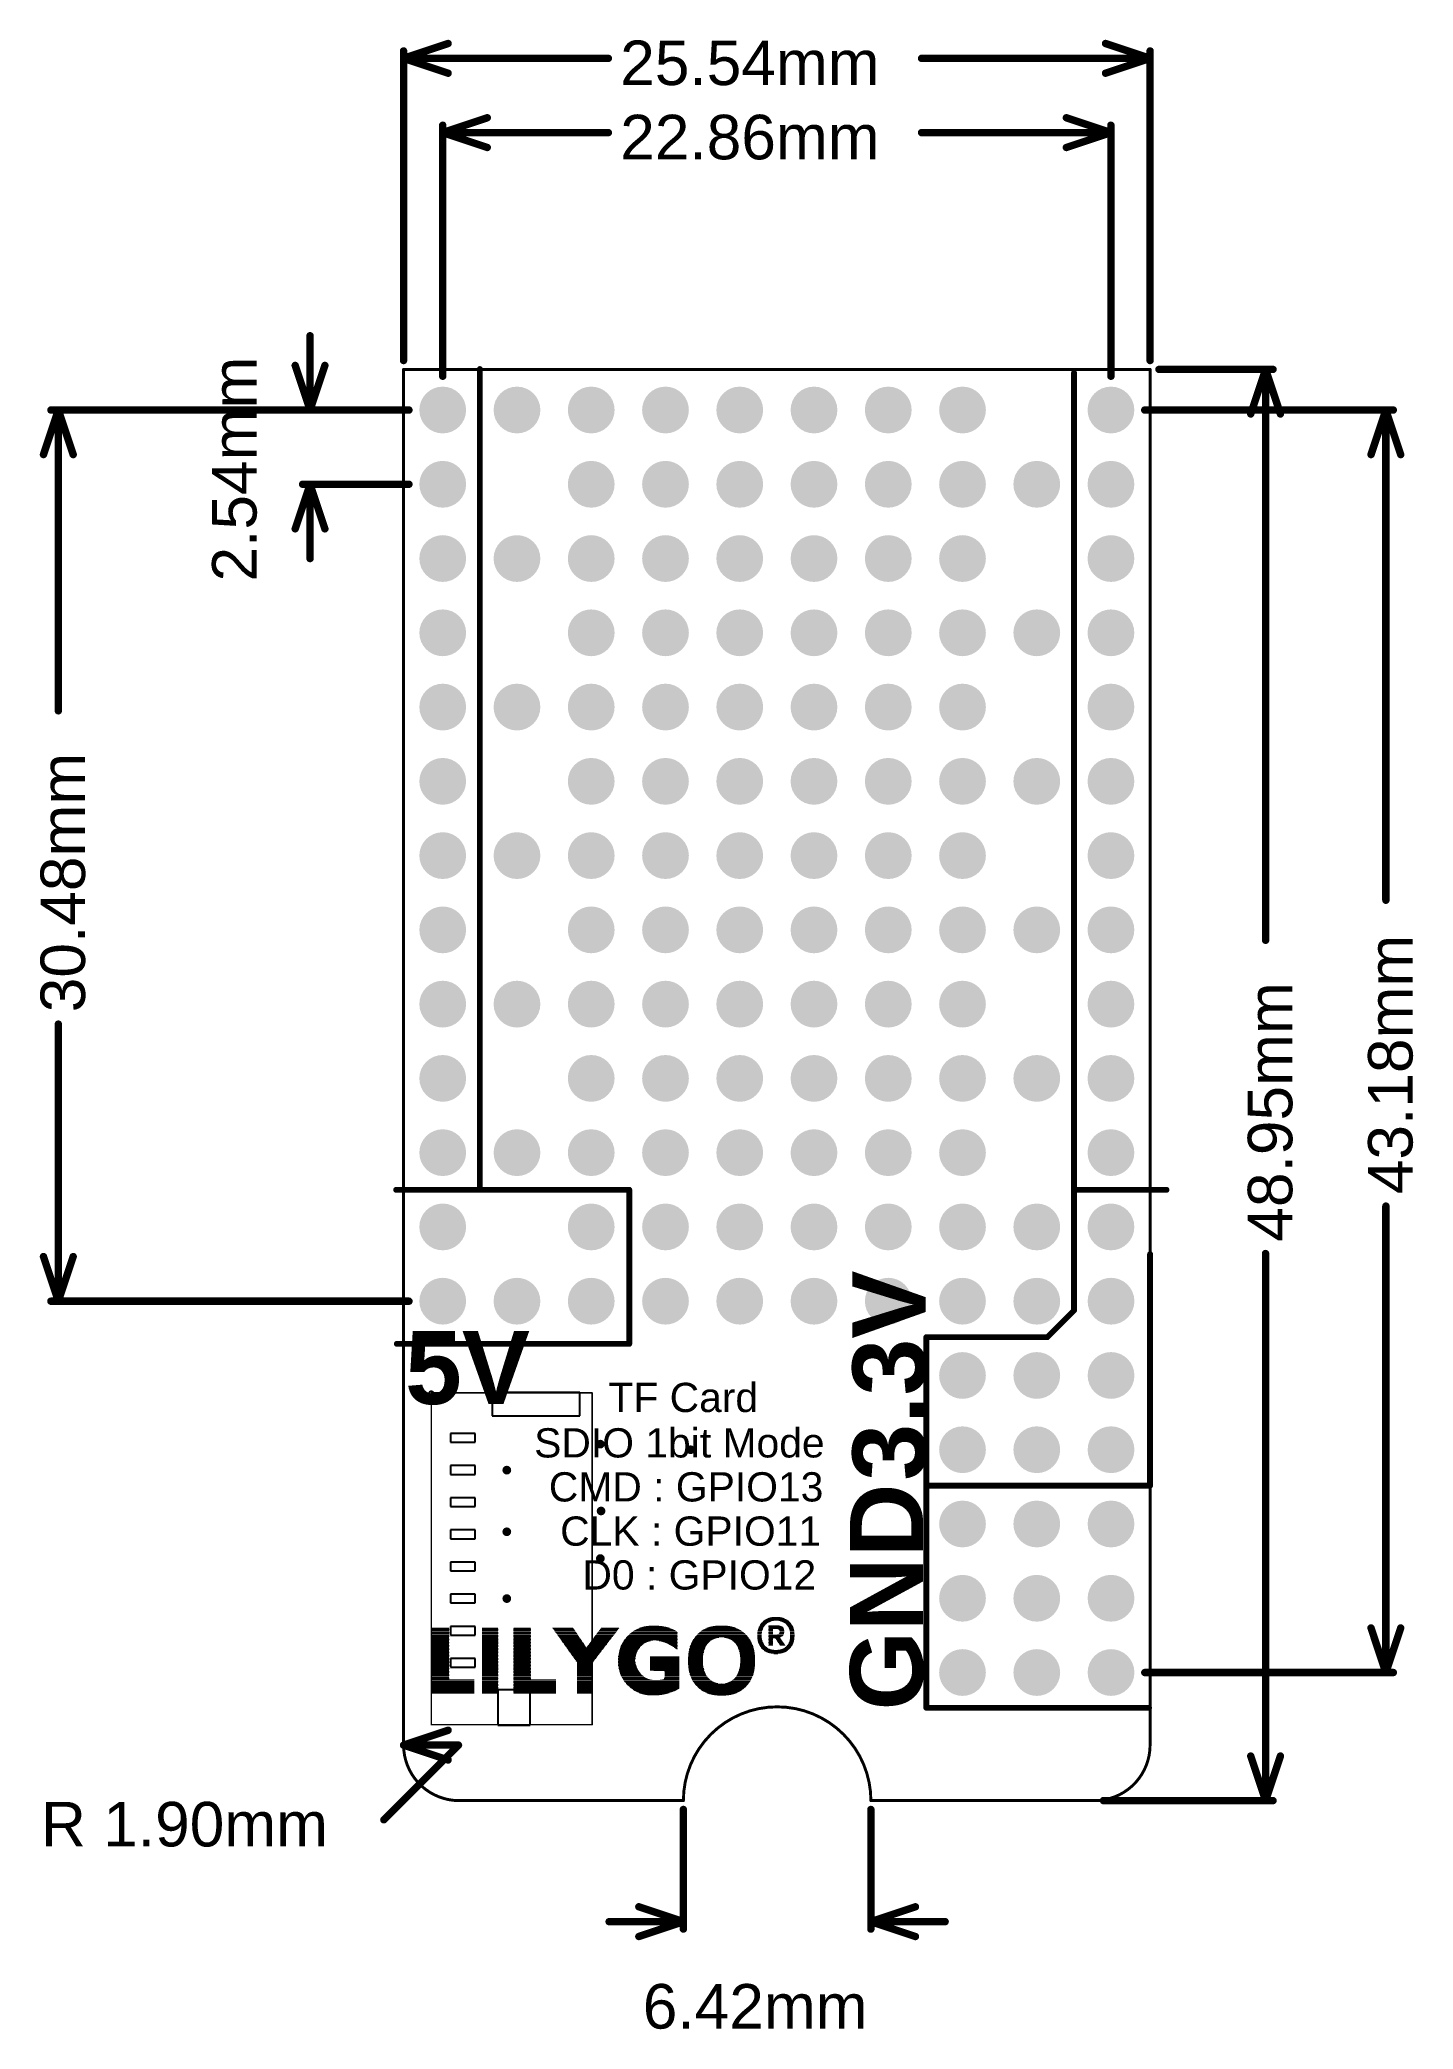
# Model space of a CAD drawing. Header units: millimetres. Extents: x -12.4 to 34.5, y -7.8 to 60.2.
import ezdxf

# ---------------------------------------------------------------- set-up
doc = ezdxf.new("R2010")
doc.units = ezdxf.units.MM
for name, color, linetype in [('KeepOutLayer', 6, 'Continuous'), ('Mechanical15', 56, 'Continuous'), ('MultiLayer', 9, 'Continuous'), ('PadHoleLayer', 156, 'Continuous'), ('TopOverlay', 2, 'Continuous'), ('ViaHoleLayer', 16, 'Continuous')]:
    doc.layers.add(name, color=color, linetype=linetype)
doc.styles.add('Arial', font='arial.ttf', dxfattribs={"height": 0.2})
doc.styles.add('Arial Rounded MT Bold', font='', dxfattribs={"height": 0.2})
doc.styles.get('Arial Rounded MT Bold').set_extended_font_data('Arial Rounded MT Bold', bold=True)

msp = doc.modelspace()

# ---------------------------------------------------------------- texts
at = {"layer": 'Mechanical15', "style": 'Arial'}
for s, p in [('25.54mm', (7.411, 58.674)), ('22.86mm', (7.411, 56.134)), ('R 1.90mm', (-12.405, -1.568)), ('6.42mm', (8.183, -7.797))]:
    msp.add_text(s, height=1.524, dxfattribs=at).set_placement(p)
for s, p in [('2.54mm', (-5.029, 41.695)), ('30.48mm', (-10.897, 26.963)), ('43.18mm', (34.518, 20.74)), ('48.95mm', (30.404, 19.117))]:
    msp.add_text(s, height=1.524, rotation=90, dxfattribs=at).set_placement(p)
at = {"layer": 'TopOverlay'}
for s, height, rotation, style, p in [('3.3V', 2.5, 90, 'Arial Rounded MT Bold', (17.857, 10.944)), ('5V', 2.5, 360, 'Arial Rounded MT Bold', (0.052, 13.562)), ('TF Card', 1, 360, 'Arial', (7.007, 13.29)), ('SDIO 1bit Mode', 1, 360, 'Arial', (4.467, 11.736)), ('CMD : GPIO13', 1, 360, 'Arial', (4.969, 10.231)), ('GND', 2.5, 90, 'Arial Rounded MT Bold', (17.772, 3.084)), ('CLK : GPIO11', 1, 360, 'Arial', (5.356, 8.718)), ('D0 : GPIO12', 1, 360, 'Arial', (6.118, 7.219))]:
    msp.add_text(s, height=height, rotation=rotation, dxfattribs=dict(at, style=style)).set_placement(p)

# ---------------------------------------------------------------- blocks, each defined once
blk = doc.blocks.new('HDR_12P_H_B_7')
at = {"layer": 'MultiLayer'}
h = blk.add_hatch(color=9, dxfattribs=at)
edge = h.paths.add_edge_path()
edge.add_arc((-13.97, 0), 0.8, 0, 360)
h = blk.add_hatch(color=9, dxfattribs=at)
edge = h.paths.add_edge_path()
edge.add_arc((-11.43, 0), 0.8, 0, 360)
h = blk.add_hatch(color=9, dxfattribs=at)
edge = h.paths.add_edge_path()
edge.add_arc((-8.89, 0), 0.8, 0, 360)
h = blk.add_hatch(color=9, dxfattribs=at)
edge = h.paths.add_edge_path()
edge.add_arc((-6.35, 0), 0.8, 0, 360)
h = blk.add_hatch(color=9, dxfattribs=at)
edge = h.paths.add_edge_path()
edge.add_arc((-3.81, 0), 0.8, 0, 360)
h = blk.add_hatch(color=9, dxfattribs=at)
edge = h.paths.add_edge_path()
edge.add_arc((-1.27, 0), 0.8, 0, 360)
h = blk.add_hatch(color=9, dxfattribs=at)
edge = h.paths.add_edge_path()
edge.add_arc((1.27, 0), 0.8, 0, 360)
h = blk.add_hatch(color=9, dxfattribs=at)
edge = h.paths.add_edge_path()
edge.add_arc((3.81, 0), 0.8, 0, 360)
h = blk.add_hatch(color=9, dxfattribs=at)
edge = h.paths.add_edge_path()
edge.add_arc((6.35, 0), 0.8, 0, 360)
h = blk.add_hatch(color=9, dxfattribs=at)
edge = h.paths.add_edge_path()
edge.add_arc((8.89, 0), 0.8, 0, 360)
h = blk.add_hatch(color=9, dxfattribs=at)
edge = h.paths.add_edge_path()
edge.add_arc((11.43, 0), 0.8, 0, 360)
h = blk.add_hatch(color=9, dxfattribs=at)
edge = h.paths.add_edge_path()
edge.add_arc((13.97, 0), 0.8, 0, 360)
at = {"layer": 'PadHoleLayer'}
h = blk.add_hatch(color=156, dxfattribs=at)
edge = h.paths.add_edge_path()
edge.add_arc((-13.97, 0), 0.5, 0, 360)
h = blk.add_hatch(color=156, dxfattribs=at)
edge = h.paths.add_edge_path()
edge.add_arc((-11.43, 0), 0.5, 0, 360)
h = blk.add_hatch(color=156, dxfattribs=at)
edge = h.paths.add_edge_path()
edge.add_arc((-8.89, 0), 0.5, 0, 360)
h = blk.add_hatch(color=156, dxfattribs=at)
edge = h.paths.add_edge_path()
edge.add_arc((-6.35, 0), 0.5, 0, 360)
h = blk.add_hatch(color=156, dxfattribs=at)
edge = h.paths.add_edge_path()
edge.add_arc((-3.81, 0), 0.5, 0, 360)
h = blk.add_hatch(color=156, dxfattribs=at)
edge = h.paths.add_edge_path()
edge.add_arc((-1.27, 0), 0.5, 0, 360)
h = blk.add_hatch(color=156, dxfattribs=at)
edge = h.paths.add_edge_path()
edge.add_arc((1.27, 0), 0.5, 0, 360)
h = blk.add_hatch(color=156, dxfattribs=at)
edge = h.paths.add_edge_path()
edge.add_arc((3.81, 0), 0.5, 0, 360)
h = blk.add_hatch(color=156, dxfattribs=at)
edge = h.paths.add_edge_path()
edge.add_arc((6.35, 0), 0.5, 0, 360)
h = blk.add_hatch(color=156, dxfattribs=at)
edge = h.paths.add_edge_path()
edge.add_arc((8.89, 0), 0.5, 0, 360)
h = blk.add_hatch(color=156, dxfattribs=at)
edge = h.paths.add_edge_path()
edge.add_arc((11.43, 0), 0.5, 0, 360)
h = blk.add_hatch(color=156, dxfattribs=at)
edge = h.paths.add_edge_path()
edge.add_arc((13.97, 0), 0.5, 0, 360)
blk = doc.blocks.new('HDR_12P_H_B_8')
at = {"layer": 'MultiLayer'}
h = blk.add_hatch(color=9, dxfattribs=at)
edge = h.paths.add_edge_path()
edge.add_arc((-13.97, 0), 0.8, 0, 360)
h = blk.add_hatch(color=9, dxfattribs=at)
edge = h.paths.add_edge_path()
edge.add_arc((-11.43, 0), 0.8, 0, 360)
h = blk.add_hatch(color=9, dxfattribs=at)
edge = h.paths.add_edge_path()
edge.add_arc((-8.89, 0), 0.8, 0, 360)
h = blk.add_hatch(color=9, dxfattribs=at)
edge = h.paths.add_edge_path()
edge.add_arc((-6.35, 0), 0.8, 0, 360)
h = blk.add_hatch(color=9, dxfattribs=at)
edge = h.paths.add_edge_path()
edge.add_arc((-3.81, 0), 0.8, 0, 360)
h = blk.add_hatch(color=9, dxfattribs=at)
edge = h.paths.add_edge_path()
edge.add_arc((-1.27, 0), 0.8, 0, 360)
h = blk.add_hatch(color=9, dxfattribs=at)
edge = h.paths.add_edge_path()
edge.add_arc((1.27, 0), 0.8, 0, 360)
h = blk.add_hatch(color=9, dxfattribs=at)
edge = h.paths.add_edge_path()
edge.add_arc((3.81, 0), 0.8, 0, 360)
h = blk.add_hatch(color=9, dxfattribs=at)
edge = h.paths.add_edge_path()
edge.add_arc((6.35, 0), 0.8, 0, 360)
h = blk.add_hatch(color=9, dxfattribs=at)
edge = h.paths.add_edge_path()
edge.add_arc((8.89, 0), 0.8, 0, 360)
h = blk.add_hatch(color=9, dxfattribs=at)
edge = h.paths.add_edge_path()
edge.add_arc((11.43, 0), 0.8, 0, 360)
h = blk.add_hatch(color=9, dxfattribs=at)
edge = h.paths.add_edge_path()
edge.add_arc((13.97, 0), 0.8, 0, 360)
at = {"layer": 'PadHoleLayer'}
h = blk.add_hatch(color=156, dxfattribs=at)
edge = h.paths.add_edge_path()
edge.add_arc((-13.97, 0), 0.5, 0, 360)
h = blk.add_hatch(color=156, dxfattribs=at)
edge = h.paths.add_edge_path()
edge.add_arc((-11.43, 0), 0.5, 0, 360)
h = blk.add_hatch(color=156, dxfattribs=at)
edge = h.paths.add_edge_path()
edge.add_arc((-8.89, 0), 0.5, 0, 360)
h = blk.add_hatch(color=156, dxfattribs=at)
edge = h.paths.add_edge_path()
edge.add_arc((-6.35, 0), 0.5, 0, 360)
h = blk.add_hatch(color=156, dxfattribs=at)
edge = h.paths.add_edge_path()
edge.add_arc((-3.81, 0), 0.5, 0, 360)
h = blk.add_hatch(color=156, dxfattribs=at)
edge = h.paths.add_edge_path()
edge.add_arc((-1.27, 0), 0.5, 0, 360)
h = blk.add_hatch(color=156, dxfattribs=at)
edge = h.paths.add_edge_path()
edge.add_arc((1.27, 0), 0.5, 0, 360)
h = blk.add_hatch(color=156, dxfattribs=at)
edge = h.paths.add_edge_path()
edge.add_arc((3.81, 0), 0.5, 0, 360)
h = blk.add_hatch(color=156, dxfattribs=at)
edge = h.paths.add_edge_path()
edge.add_arc((6.35, 0), 0.5, 0, 360)
h = blk.add_hatch(color=156, dxfattribs=at)
edge = h.paths.add_edge_path()
edge.add_arc((8.89, 0), 0.5, 0, 360)
h = blk.add_hatch(color=156, dxfattribs=at)
edge = h.paths.add_edge_path()
edge.add_arc((11.43, 0), 0.5, 0, 360)
h = blk.add_hatch(color=156, dxfattribs=at)
edge = h.paths.add_edge_path()
edge.add_arc((13.97, 0), 0.5, 0, 360)
blk = doc.blocks.new('TF______B_9')
at = {"layer": 'Mechanical15'}
for p, q in [((-5.475, 2.75), (-5.475, 2.75)), ((-5.475, 2.75), (-5.475, -0.25)), ((-4.675, 2.75), (-5.475, 2.75)), ((-4.675, -0.25), (-4.675, 2.75)), ((4.7, 1.05), (4.7, 1.05)), ((4.7, 1.05), (4.7, -0.05)), ((5.9, 1.05), (4.7, 1.05)), ((5.9, -0.05), (5.9, 1.05)), ((-5.475, -0.25), (-4.675, -0.25)), ((4.7, -0.05), (5.9, -0.05)), ((-3.775, -0.825), (-4.075, -0.825)), ((-4.075, -0.825), (-4.075, -1.675)), ((-3.775, -1.675), (-3.775, -0.825)), ((-2.675, -0.825), (-2.975, -0.825)), ((-2.975, -0.825), (-2.975, -1.675)), ((-2.675, -1.675), (-2.675, -0.825)), ((-1.575, -0.825), (-1.875, -0.825)), ((-1.875, -0.825), (-1.875, -1.675)), ((-1.575, -1.675), (-1.575, -0.825)), ((-0.475, -0.825), (-0.775, -0.825)), ((-0.775, -0.825), (-0.775, -1.675)), ((-0.475, -1.675), (-0.475, -0.825)), ((0.625, -0.825), (0.325, -0.825)), ((0.325, -0.825), (0.325, -1.675)), ((0.625, -1.675), (0.625, -0.825)), ((1.725, -0.825), (1.425, -0.825)), ((1.425, -0.825), (1.425, -1.675)), ((1.725, -1.675), (1.725, -0.825)), ((2.825, -0.825), (2.525, -0.825)), ((2.525, -0.825), (2.525, -1.675)), ((2.825, -1.675), (2.825, -0.825)), ((3.925, -0.825), (3.625, -0.825)), ((3.625, -0.825), (3.625, -1.675)), ((3.925, -1.675), (3.925, -0.825)), ((-4.075, -1.675), (-3.775, -1.675)), ((-3.775, -1.675), (-3.775, -1.675)), ((-2.975, -1.675), (-2.675, -1.675)), ((-2.675, -1.675), (-2.675, -1.675)), ((-1.875, -1.675), (-1.575, -1.675)), ((-1.575, -1.675), (-1.575, -1.675)), ((-0.775, -1.675), (-0.475, -1.675)), ((-0.475, -1.675), (-0.475, -1.675)), ((0.325, -1.675), (0.625, -1.675)), ((0.625, -1.675), (0.625, -1.675)), ((1.425, -1.675), (1.725, -1.675)), ((1.725, -1.675), (1.725, -1.675)), ((2.525, -1.675), (2.825, -1.675)), ((2.825, -1.675), (2.825, -1.675)), ((3.625, -1.675), (3.925, -1.675)), ((3.925, -1.675), (3.925, -1.675)), ((-5.521, -2.3), (-5.486, -2.265)), ((-5.521, -2.325), (-5.521, -2.3)), ((-5.521, -2.35), (-5.521, -2.325)), ((-5.486, -2.385), (-5.521, -2.35)), ((-5.486, -2.265), (-5.436, -2.265)), ((-5.436, -2.385), (-5.486, -2.385)), ((-5.436, -2.265), (-5.401, -2.3)), ((-5.401, -2.35), (-5.436, -2.385)), ((-5.401, -2.3), (-5.401, -2.325)), ((-5.401, -2.325), (-5.401, -2.325)), ((-5.401, -2.325), (-5.401, -2.35))]:
    blk.add_line(p, q, dxfattribs=at)
at = {"layer": 'Mechanical15', "const_width": 0.0508}
for points in [[(5.889, 3.175), (-5.461, 3.175)], [(-5.461, -2.325), (-5.461, 3.175)], [(5.889, -2.325), (5.889, 3.175)], [(5.889, -2.325), (-5.461, -2.325)]]:
    blk.add_lwpolyline(points, dxfattribs=at)
at = {"layer": 'Mechanical15', "const_width": 0.0254}
for points in [[(-5.474, 3.175, 1), (-5.448, 3.175, 1)], [(-5.474, 3.175, 1), (-5.448, 3.175, 1)], [(5.876, 3.175, 1), (5.902, 3.175, 1)], [(5.876, 3.175, 1), (5.902, 3.175, 1)], [(-5.474, -2.325, 1), (-5.448, -2.325, 1)], [(-5.474, -2.325, 1), (-5.448, -2.325, 1)], [(5.876, -2.325, 1), (5.902, -2.325, 1)], [(5.876, -2.325, 1), (5.902, -2.325, 1)]]:
    blk.add_lwpolyline(points, format="xyb", close=True, dxfattribs=at)

# ---------------------------------------------------------------- hatches: boundary and pattern name
at = {"layer": 'MultiLayer'}
h = msp.add_hatch(color=9, dxfattribs=at)
edge = h.paths.add_edge_path()
edge.add_arc((3.879, 47.561), 0.8, 0, 360)
h = msp.add_hatch(color=9, dxfattribs=at)
edge = h.paths.add_edge_path()
edge.add_arc((6.419, 47.561), 0.8, 0, 360)
h = msp.add_hatch(color=9, dxfattribs=at)
edge = h.paths.add_edge_path()
edge.add_arc((8.96, 47.561), 0.8, 0, 360)
h = msp.add_hatch(color=9, dxfattribs=at)
edge = h.paths.add_edge_path()
edge.add_arc((11.5, 47.561), 0.8, 0, 360)
h = msp.add_hatch(color=9, dxfattribs=at)
edge = h.paths.add_edge_path()
edge.add_arc((14.04, 47.561), 0.8, 0, 360)
h = msp.add_hatch(color=9, dxfattribs=at)
edge = h.paths.add_edge_path()
edge.add_arc((16.581, 47.561), 0.8, 0, 360)
h = msp.add_hatch(color=9, dxfattribs=at)
edge = h.paths.add_edge_path()
edge.add_arc((19.121, 47.561), 0.8, 0, 360)
h = msp.add_hatch(color=9, dxfattribs=at)
edge = h.paths.add_edge_path()
edge.add_arc((6.419, 45.021), 0.8, 0, 360)
h = msp.add_hatch(color=9, dxfattribs=at)
edge = h.paths.add_edge_path()
edge.add_arc((8.96, 45.021), 0.8, 0, 360)
h = msp.add_hatch(color=9, dxfattribs=at)
edge = h.paths.add_edge_path()
edge.add_arc((11.5, 45.021), 0.8, 0, 360)
h = msp.add_hatch(color=9, dxfattribs=at)
edge = h.paths.add_edge_path()
edge.add_arc((14.04, 45.021), 0.8, 0, 360)
h = msp.add_hatch(color=9, dxfattribs=at)
edge = h.paths.add_edge_path()
edge.add_arc((16.581, 45.021), 0.8, 0, 360)
h = msp.add_hatch(color=9, dxfattribs=at)
edge = h.paths.add_edge_path()
edge.add_arc((19.121, 45.021), 0.8, 0, 360)
h = msp.add_hatch(color=9, dxfattribs=at)
edge = h.paths.add_edge_path()
edge.add_arc((21.662, 45.021), 0.8, 0, 360)
h = msp.add_hatch(color=9, dxfattribs=at)
edge = h.paths.add_edge_path()
edge.add_arc((3.879, 42.481), 0.8, 0, 360)
h = msp.add_hatch(color=9, dxfattribs=at)
edge = h.paths.add_edge_path()
edge.add_arc((6.419, 42.481), 0.8, 0, 360)
h = msp.add_hatch(color=9, dxfattribs=at)
edge = h.paths.add_edge_path()
edge.add_arc((8.96, 42.481), 0.8, 0, 360)
h = msp.add_hatch(color=9, dxfattribs=at)
edge = h.paths.add_edge_path()
edge.add_arc((11.5, 42.481), 0.8, 0, 360)
h = msp.add_hatch(color=9, dxfattribs=at)
edge = h.paths.add_edge_path()
edge.add_arc((14.04, 42.481), 0.8, 0, 360)
h = msp.add_hatch(color=9, dxfattribs=at)
edge = h.paths.add_edge_path()
edge.add_arc((16.581, 42.481), 0.8, 0, 360)
h = msp.add_hatch(color=9, dxfattribs=at)
edge = h.paths.add_edge_path()
edge.add_arc((19.121, 42.481), 0.8, 0, 360)
h = msp.add_hatch(color=9, dxfattribs=at)
edge = h.paths.add_edge_path()
edge.add_arc((6.419, 39.941), 0.8, 0, 360)
h = msp.add_hatch(color=9, dxfattribs=at)
edge = h.paths.add_edge_path()
edge.add_arc((8.96, 39.941), 0.8, 0, 360)
h = msp.add_hatch(color=9, dxfattribs=at)
edge = h.paths.add_edge_path()
edge.add_arc((11.5, 39.941), 0.8, 0, 360)
h = msp.add_hatch(color=9, dxfattribs=at)
edge = h.paths.add_edge_path()
edge.add_arc((14.04, 39.941), 0.8, 0, 360)
h = msp.add_hatch(color=9, dxfattribs=at)
edge = h.paths.add_edge_path()
edge.add_arc((16.581, 39.941), 0.8, 0, 360)
h = msp.add_hatch(color=9, dxfattribs=at)
edge = h.paths.add_edge_path()
edge.add_arc((19.121, 39.941), 0.8, 0, 360)
h = msp.add_hatch(color=9, dxfattribs=at)
edge = h.paths.add_edge_path()
edge.add_arc((21.662, 39.941), 0.8, 0, 360)
h = msp.add_hatch(color=9, dxfattribs=at)
edge = h.paths.add_edge_path()
edge.add_arc((3.879, 37.401), 0.8, 0, 360)
h = msp.add_hatch(color=9, dxfattribs=at)
edge = h.paths.add_edge_path()
edge.add_arc((6.419, 37.401), 0.8, 0, 360)
h = msp.add_hatch(color=9, dxfattribs=at)
edge = h.paths.add_edge_path()
edge.add_arc((8.96, 37.401), 0.8, 0, 360)
h = msp.add_hatch(color=9, dxfattribs=at)
edge = h.paths.add_edge_path()
edge.add_arc((11.5, 37.401), 0.8, 0, 360)
h = msp.add_hatch(color=9, dxfattribs=at)
edge = h.paths.add_edge_path()
edge.add_arc((14.04, 37.401), 0.8, 0, 360)
h = msp.add_hatch(color=9, dxfattribs=at)
edge = h.paths.add_edge_path()
edge.add_arc((16.581, 37.401), 0.8, 0, 360)
h = msp.add_hatch(color=9, dxfattribs=at)
edge = h.paths.add_edge_path()
edge.add_arc((19.121, 37.401), 0.8, 0, 360)
h = msp.add_hatch(color=9, dxfattribs=at)
edge = h.paths.add_edge_path()
edge.add_arc((6.419, 34.861), 0.8, 0, 360)
h = msp.add_hatch(color=9, dxfattribs=at)
edge = h.paths.add_edge_path()
edge.add_arc((8.96, 34.861), 0.8, 0, 360)
h = msp.add_hatch(color=9, dxfattribs=at)
edge = h.paths.add_edge_path()
edge.add_arc((11.5, 34.861), 0.8, 0, 360)
h = msp.add_hatch(color=9, dxfattribs=at)
edge = h.paths.add_edge_path()
edge.add_arc((14.04, 34.861), 0.8, 0, 360)
h = msp.add_hatch(color=9, dxfattribs=at)
edge = h.paths.add_edge_path()
edge.add_arc((16.581, 34.861), 0.8, 0, 360)
h = msp.add_hatch(color=9, dxfattribs=at)
edge = h.paths.add_edge_path()
edge.add_arc((19.121, 34.861), 0.8, 0, 360)
h = msp.add_hatch(color=9, dxfattribs=at)
edge = h.paths.add_edge_path()
edge.add_arc((21.662, 34.861), 0.8, 0, 360)
h = msp.add_hatch(color=9, dxfattribs=at)
edge = h.paths.add_edge_path()
edge.add_arc((3.879, 32.321), 0.8, 0, 360)
h = msp.add_hatch(color=9, dxfattribs=at)
edge = h.paths.add_edge_path()
edge.add_arc((6.419, 32.321), 0.8, 0, 360)
h = msp.add_hatch(color=9, dxfattribs=at)
edge = h.paths.add_edge_path()
edge.add_arc((8.96, 32.321), 0.8, 0, 360)
h = msp.add_hatch(color=9, dxfattribs=at)
edge = h.paths.add_edge_path()
edge.add_arc((11.5, 32.321), 0.8, 0, 360)
h = msp.add_hatch(color=9, dxfattribs=at)
edge = h.paths.add_edge_path()
edge.add_arc((14.04, 32.321), 0.8, 0, 360)
h = msp.add_hatch(color=9, dxfattribs=at)
edge = h.paths.add_edge_path()
edge.add_arc((16.581, 32.321), 0.8, 0, 360)
h = msp.add_hatch(color=9, dxfattribs=at)
edge = h.paths.add_edge_path()
edge.add_arc((19.121, 32.321), 0.8, 0, 360)
h = msp.add_hatch(color=9, dxfattribs=at)
edge = h.paths.add_edge_path()
edge.add_arc((6.419, 29.781), 0.8, 0, 360)
h = msp.add_hatch(color=9, dxfattribs=at)
edge = h.paths.add_edge_path()
edge.add_arc((8.96, 29.781), 0.8, 0, 360)
h = msp.add_hatch(color=9, dxfattribs=at)
edge = h.paths.add_edge_path()
edge.add_arc((11.5, 29.781), 0.8, 0, 360)
h = msp.add_hatch(color=9, dxfattribs=at)
edge = h.paths.add_edge_path()
edge.add_arc((14.04, 29.781), 0.8, 0, 360)
h = msp.add_hatch(color=9, dxfattribs=at)
edge = h.paths.add_edge_path()
edge.add_arc((16.581, 29.781), 0.8, 0, 360)
h = msp.add_hatch(color=9, dxfattribs=at)
edge = h.paths.add_edge_path()
edge.add_arc((19.121, 29.781), 0.8, 0, 360)
h = msp.add_hatch(color=9, dxfattribs=at)
edge = h.paths.add_edge_path()
edge.add_arc((21.662, 29.781), 0.8, 0, 360)
h = msp.add_hatch(color=9, dxfattribs=at)
edge = h.paths.add_edge_path()
edge.add_arc((3.879, 27.241), 0.8, 0, 360)
h = msp.add_hatch(color=9, dxfattribs=at)
edge = h.paths.add_edge_path()
edge.add_arc((6.419, 27.241), 0.8, 0, 360)
h = msp.add_hatch(color=9, dxfattribs=at)
edge = h.paths.add_edge_path()
edge.add_arc((8.96, 27.241), 0.8, 0, 360)
h = msp.add_hatch(color=9, dxfattribs=at)
edge = h.paths.add_edge_path()
edge.add_arc((11.5, 27.241), 0.8, 0, 360)
h = msp.add_hatch(color=9, dxfattribs=at)
edge = h.paths.add_edge_path()
edge.add_arc((14.04, 27.241), 0.8, 0, 360)
h = msp.add_hatch(color=9, dxfattribs=at)
edge = h.paths.add_edge_path()
edge.add_arc((16.581, 27.241), 0.8, 0, 360)
h = msp.add_hatch(color=9, dxfattribs=at)
edge = h.paths.add_edge_path()
edge.add_arc((19.121, 27.241), 0.8, 0, 360)
h = msp.add_hatch(color=9, dxfattribs=at)
edge = h.paths.add_edge_path()
edge.add_arc((6.419, 24.701), 0.8, 0, 360)
h = msp.add_hatch(color=9, dxfattribs=at)
edge = h.paths.add_edge_path()
edge.add_arc((8.96, 24.701), 0.8, 0, 360)
h = msp.add_hatch(color=9, dxfattribs=at)
edge = h.paths.add_edge_path()
edge.add_arc((11.5, 24.701), 0.8, 0, 360)
h = msp.add_hatch(color=9, dxfattribs=at)
edge = h.paths.add_edge_path()
edge.add_arc((14.04, 24.701), 0.8, 0, 360)
h = msp.add_hatch(color=9, dxfattribs=at)
edge = h.paths.add_edge_path()
edge.add_arc((16.581, 24.701), 0.8, 0, 360)
h = msp.add_hatch(color=9, dxfattribs=at)
edge = h.paths.add_edge_path()
edge.add_arc((19.121, 24.701), 0.8, 0, 360)
h = msp.add_hatch(color=9, dxfattribs=at)
edge = h.paths.add_edge_path()
edge.add_arc((21.662, 24.701), 0.8, 0, 360)
h = msp.add_hatch(color=9, dxfattribs=at)
edge = h.paths.add_edge_path()
edge.add_arc((3.879, 22.161), 0.8, 0, 360)
h = msp.add_hatch(color=9, dxfattribs=at)
edge = h.paths.add_edge_path()
edge.add_arc((6.419, 22.161), 0.8, 0, 360)
h = msp.add_hatch(color=9, dxfattribs=at)
edge = h.paths.add_edge_path()
edge.add_arc((8.96, 22.161), 0.8, 0, 360)
h = msp.add_hatch(color=9, dxfattribs=at)
edge = h.paths.add_edge_path()
edge.add_arc((11.5, 22.161), 0.8, 0, 360)
h = msp.add_hatch(color=9, dxfattribs=at)
edge = h.paths.add_edge_path()
edge.add_arc((14.04, 22.161), 0.8, 0, 360)
h = msp.add_hatch(color=9, dxfattribs=at)
edge = h.paths.add_edge_path()
edge.add_arc((16.581, 22.161), 0.8, 0, 360)
h = msp.add_hatch(color=9, dxfattribs=at)
edge = h.paths.add_edge_path()
edge.add_arc((19.121, 22.161), 0.8, 0, 360)
h = msp.add_hatch(color=9, dxfattribs=at)
edge = h.paths.add_edge_path()
edge.add_arc((6.419, 19.621), 0.8, 0, 360)
h = msp.add_hatch(color=9, dxfattribs=at)
edge = h.paths.add_edge_path()
edge.add_arc((8.96, 19.621), 0.8, 0, 360)
h = msp.add_hatch(color=9, dxfattribs=at)
edge = h.paths.add_edge_path()
edge.add_arc((11.5, 19.621), 0.8, 0, 360)
h = msp.add_hatch(color=9, dxfattribs=at)
edge = h.paths.add_edge_path()
edge.add_arc((14.04, 19.621), 0.8, 0, 360)
h = msp.add_hatch(color=9, dxfattribs=at)
edge = h.paths.add_edge_path()
edge.add_arc((16.581, 19.621), 0.8, 0, 360)
h = msp.add_hatch(color=9, dxfattribs=at)
edge = h.paths.add_edge_path()
edge.add_arc((19.121, 19.621), 0.8, 0, 360)
h = msp.add_hatch(color=9, dxfattribs=at)
edge = h.paths.add_edge_path()
edge.add_arc((21.662, 19.621), 0.8, 0, 360)
h = msp.add_hatch(color=9, dxfattribs=at)
edge = h.paths.add_edge_path()
edge.add_arc((1.339, 17.081), 0.8, 0, 360)
h = msp.add_hatch(color=9, dxfattribs=at)
edge = h.paths.add_edge_path()
edge.add_arc((3.879, 17.081), 0.8, 0, 360)
h = msp.add_hatch(color=9, dxfattribs=at)
edge = h.paths.add_edge_path()
edge.add_arc((6.419, 17.081), 0.8, 0, 360)
h = msp.add_hatch(color=9, dxfattribs=at)
edge = h.paths.add_edge_path()
edge.add_arc((8.96, 17.081), 0.8, 0, 360)
h = msp.add_hatch(color=9, dxfattribs=at)
edge = h.paths.add_edge_path()
edge.add_arc((11.5, 17.081), 0.8, 0, 360)
h = msp.add_hatch(color=9, dxfattribs=at)
edge = h.paths.add_edge_path()
edge.add_arc((14.04, 17.081), 0.8, 0, 360)
h = msp.add_hatch(color=9, dxfattribs=at)
edge = h.paths.add_edge_path()
edge.add_arc((16.581, 17.081), 0.8, 0, 360)
h = msp.add_hatch(color=9, dxfattribs=at)
edge = h.paths.add_edge_path()
edge.add_arc((19.121, 17.081), 0.8, 0, 360)
h = msp.add_hatch(color=9, dxfattribs=at)
edge = h.paths.add_edge_path()
edge.add_arc((21.662, 17.081), 0.8, 0, 360)
h = msp.add_hatch(color=9, dxfattribs=at)
edge = h.paths.add_edge_path()
edge.add_arc((24.202, 17.081), 0.8, 0, 360)
h = msp.add_hatch(color=9, dxfattribs=at)
edge = h.paths.add_edge_path()
edge.add_arc((19.121, 14.541), 0.8, 0, 360)
h = msp.add_hatch(color=9, dxfattribs=at)
edge = h.paths.add_edge_path()
edge.add_arc((21.662, 14.541), 0.8, 0, 360)
h = msp.add_hatch(color=9, dxfattribs=at)
edge = h.paths.add_edge_path()
edge.add_arc((24.202, 14.541), 0.8, 0, 360)
h = msp.add_hatch(color=9, dxfattribs=at)
edge = h.paths.add_edge_path()
edge.add_arc((19.121, 12.001), 0.8, 0, 360)
h = msp.add_hatch(color=9, dxfattribs=at)
edge = h.paths.add_edge_path()
edge.add_arc((21.662, 12.001), 0.8, 0, 360)
h = msp.add_hatch(color=9, dxfattribs=at)
edge = h.paths.add_edge_path()
edge.add_arc((24.202, 12.001), 0.8, 0, 360)
h = msp.add_hatch(color=9, dxfattribs=at)
edge = h.paths.add_edge_path()
edge.add_arc((19.121, 9.461), 0.8, 0, 360)
h = msp.add_hatch(color=9, dxfattribs=at)
edge = h.paths.add_edge_path()
edge.add_arc((21.662, 9.461), 0.8, 0, 360)
h = msp.add_hatch(color=9, dxfattribs=at)
edge = h.paths.add_edge_path()
edge.add_arc((24.202, 9.461), 0.8, 0, 360)
h = msp.add_hatch(color=9, dxfattribs=at)
edge = h.paths.add_edge_path()
edge.add_arc((19.121, 6.921), 0.8, 0, 360)
h = msp.add_hatch(color=9, dxfattribs=at)
edge = h.paths.add_edge_path()
edge.add_arc((21.662, 6.921), 0.8, 0, 360)
h = msp.add_hatch(color=9, dxfattribs=at)
edge = h.paths.add_edge_path()
edge.add_arc((24.202, 6.921), 0.8, 0, 360)
h = msp.add_hatch(color=9, dxfattribs=at)
edge = h.paths.add_edge_path()
edge.add_arc((19.121, 4.381), 0.8, 0, 360)
h = msp.add_hatch(color=9, dxfattribs=at)
edge = h.paths.add_edge_path()
edge.add_arc((21.662, 4.381), 0.8, 0, 360)
h = msp.add_hatch(color=9, dxfattribs=at)
edge = h.paths.add_edge_path()
edge.add_arc((24.202, 4.381), 0.8, 0, 360)
at = {"layer": 'PadHoleLayer'}
h = msp.add_hatch(color=156, dxfattribs=at)
edge = h.paths.add_edge_path()
edge.add_arc((3.879, 47.561), 0.5, 0, 360)
h = msp.add_hatch(color=156, dxfattribs=at)
edge = h.paths.add_edge_path()
edge.add_arc((6.419, 47.561), 0.5, 0, 360)
h = msp.add_hatch(color=156, dxfattribs=at)
edge = h.paths.add_edge_path()
edge.add_arc((8.96, 47.561), 0.5, 0, 360)
h = msp.add_hatch(color=156, dxfattribs=at)
edge = h.paths.add_edge_path()
edge.add_arc((11.5, 47.561), 0.5, 0, 360)
h = msp.add_hatch(color=156, dxfattribs=at)
edge = h.paths.add_edge_path()
edge.add_arc((14.04, 47.561), 0.5, 0, 360)
h = msp.add_hatch(color=156, dxfattribs=at)
edge = h.paths.add_edge_path()
edge.add_arc((16.581, 47.561), 0.5, 0, 360)
h = msp.add_hatch(color=156, dxfattribs=at)
edge = h.paths.add_edge_path()
edge.add_arc((19.121, 47.561), 0.5, 0, 360)
h = msp.add_hatch(color=156, dxfattribs=at)
edge = h.paths.add_edge_path()
edge.add_arc((6.419, 45.021), 0.5, 0, 360)
h = msp.add_hatch(color=156, dxfattribs=at)
edge = h.paths.add_edge_path()
edge.add_arc((8.96, 45.021), 0.5, 0, 360)
h = msp.add_hatch(color=156, dxfattribs=at)
edge = h.paths.add_edge_path()
edge.add_arc((11.5, 45.021), 0.5, 0, 360)
h = msp.add_hatch(color=156, dxfattribs=at)
edge = h.paths.add_edge_path()
edge.add_arc((14.04, 45.021), 0.5, 0, 360)
h = msp.add_hatch(color=156, dxfattribs=at)
edge = h.paths.add_edge_path()
edge.add_arc((16.581, 45.021), 0.5, 0, 360)
h = msp.add_hatch(color=156, dxfattribs=at)
edge = h.paths.add_edge_path()
edge.add_arc((19.121, 45.021), 0.5, 0, 360)
h = msp.add_hatch(color=156, dxfattribs=at)
edge = h.paths.add_edge_path()
edge.add_arc((21.662, 45.021), 0.5, 0, 360)
h = msp.add_hatch(color=156, dxfattribs=at)
edge = h.paths.add_edge_path()
edge.add_arc((3.879, 42.481), 0.5, 0, 360)
h = msp.add_hatch(color=156, dxfattribs=at)
edge = h.paths.add_edge_path()
edge.add_arc((6.419, 42.481), 0.5, 0, 360)
h = msp.add_hatch(color=156, dxfattribs=at)
edge = h.paths.add_edge_path()
edge.add_arc((8.96, 42.481), 0.5, 0, 360)
h = msp.add_hatch(color=156, dxfattribs=at)
edge = h.paths.add_edge_path()
edge.add_arc((11.5, 42.481), 0.5, 0, 360)
h = msp.add_hatch(color=156, dxfattribs=at)
edge = h.paths.add_edge_path()
edge.add_arc((14.04, 42.481), 0.5, 0, 360)
h = msp.add_hatch(color=156, dxfattribs=at)
edge = h.paths.add_edge_path()
edge.add_arc((16.581, 42.481), 0.5, 0, 360)
h = msp.add_hatch(color=156, dxfattribs=at)
edge = h.paths.add_edge_path()
edge.add_arc((19.121, 42.481), 0.5, 0, 360)
h = msp.add_hatch(color=156, dxfattribs=at)
edge = h.paths.add_edge_path()
edge.add_arc((6.419, 39.941), 0.5, 0, 360)
h = msp.add_hatch(color=156, dxfattribs=at)
edge = h.paths.add_edge_path()
edge.add_arc((8.96, 39.941), 0.5, 0, 360)
h = msp.add_hatch(color=156, dxfattribs=at)
edge = h.paths.add_edge_path()
edge.add_arc((11.5, 39.941), 0.5, 0, 360)
h = msp.add_hatch(color=156, dxfattribs=at)
edge = h.paths.add_edge_path()
edge.add_arc((14.04, 39.941), 0.5, 0, 360)
h = msp.add_hatch(color=156, dxfattribs=at)
edge = h.paths.add_edge_path()
edge.add_arc((16.581, 39.941), 0.5, 0, 360)
h = msp.add_hatch(color=156, dxfattribs=at)
edge = h.paths.add_edge_path()
edge.add_arc((19.121, 39.941), 0.5, 0, 360)
h = msp.add_hatch(color=156, dxfattribs=at)
edge = h.paths.add_edge_path()
edge.add_arc((21.662, 39.941), 0.5, 0, 360)
h = msp.add_hatch(color=156, dxfattribs=at)
edge = h.paths.add_edge_path()
edge.add_arc((3.879, 37.401), 0.5, 0, 360)
h = msp.add_hatch(color=156, dxfattribs=at)
edge = h.paths.add_edge_path()
edge.add_arc((6.419, 37.401), 0.5, 0, 360)
h = msp.add_hatch(color=156, dxfattribs=at)
edge = h.paths.add_edge_path()
edge.add_arc((8.96, 37.401), 0.5, 0, 360)
h = msp.add_hatch(color=156, dxfattribs=at)
edge = h.paths.add_edge_path()
edge.add_arc((11.5, 37.401), 0.5, 0, 360)
h = msp.add_hatch(color=156, dxfattribs=at)
edge = h.paths.add_edge_path()
edge.add_arc((14.04, 37.401), 0.5, 0, 360)
h = msp.add_hatch(color=156, dxfattribs=at)
edge = h.paths.add_edge_path()
edge.add_arc((16.581, 37.401), 0.5, 0, 360)
h = msp.add_hatch(color=156, dxfattribs=at)
edge = h.paths.add_edge_path()
edge.add_arc((19.121, 37.401), 0.5, 0, 360)
h = msp.add_hatch(color=156, dxfattribs=at)
edge = h.paths.add_edge_path()
edge.add_arc((6.419, 34.861), 0.5, 0, 360)
h = msp.add_hatch(color=156, dxfattribs=at)
edge = h.paths.add_edge_path()
edge.add_arc((8.96, 34.861), 0.5, 0, 360)
h = msp.add_hatch(color=156, dxfattribs=at)
edge = h.paths.add_edge_path()
edge.add_arc((11.5, 34.861), 0.5, 0, 360)
h = msp.add_hatch(color=156, dxfattribs=at)
edge = h.paths.add_edge_path()
edge.add_arc((14.04, 34.861), 0.5, 0, 360)
h = msp.add_hatch(color=156, dxfattribs=at)
edge = h.paths.add_edge_path()
edge.add_arc((16.581, 34.861), 0.5, 0, 360)
h = msp.add_hatch(color=156, dxfattribs=at)
edge = h.paths.add_edge_path()
edge.add_arc((19.121, 34.861), 0.5, 0, 360)
h = msp.add_hatch(color=156, dxfattribs=at)
edge = h.paths.add_edge_path()
edge.add_arc((21.662, 34.861), 0.5, 0, 360)
h = msp.add_hatch(color=156, dxfattribs=at)
edge = h.paths.add_edge_path()
edge.add_arc((3.879, 32.321), 0.5, 0, 360)
h = msp.add_hatch(color=156, dxfattribs=at)
edge = h.paths.add_edge_path()
edge.add_arc((6.419, 32.321), 0.5, 0, 360)
h = msp.add_hatch(color=156, dxfattribs=at)
edge = h.paths.add_edge_path()
edge.add_arc((8.96, 32.321), 0.5, 0, 360)
h = msp.add_hatch(color=156, dxfattribs=at)
edge = h.paths.add_edge_path()
edge.add_arc((11.5, 32.321), 0.5, 0, 360)
h = msp.add_hatch(color=156, dxfattribs=at)
edge = h.paths.add_edge_path()
edge.add_arc((14.04, 32.321), 0.5, 0, 360)
h = msp.add_hatch(color=156, dxfattribs=at)
edge = h.paths.add_edge_path()
edge.add_arc((16.581, 32.321), 0.5, 0, 360)
h = msp.add_hatch(color=156, dxfattribs=at)
edge = h.paths.add_edge_path()
edge.add_arc((19.121, 32.321), 0.5, 0, 360)
h = msp.add_hatch(color=156, dxfattribs=at)
edge = h.paths.add_edge_path()
edge.add_arc((6.419, 29.781), 0.5, 0, 360)
h = msp.add_hatch(color=156, dxfattribs=at)
edge = h.paths.add_edge_path()
edge.add_arc((8.96, 29.781), 0.5, 0, 360)
h = msp.add_hatch(color=156, dxfattribs=at)
edge = h.paths.add_edge_path()
edge.add_arc((11.5, 29.781), 0.5, 0, 360)
h = msp.add_hatch(color=156, dxfattribs=at)
edge = h.paths.add_edge_path()
edge.add_arc((14.04, 29.781), 0.5, 0, 360)
h = msp.add_hatch(color=156, dxfattribs=at)
edge = h.paths.add_edge_path()
edge.add_arc((16.581, 29.781), 0.5, 0, 360)
h = msp.add_hatch(color=156, dxfattribs=at)
edge = h.paths.add_edge_path()
edge.add_arc((19.121, 29.781), 0.5, 0, 360)
h = msp.add_hatch(color=156, dxfattribs=at)
edge = h.paths.add_edge_path()
edge.add_arc((21.662, 29.781), 0.5, 0, 360)
h = msp.add_hatch(color=156, dxfattribs=at)
edge = h.paths.add_edge_path()
edge.add_arc((3.879, 27.241), 0.5, 0, 360)
h = msp.add_hatch(color=156, dxfattribs=at)
edge = h.paths.add_edge_path()
edge.add_arc((6.419, 27.241), 0.5, 0, 360)
h = msp.add_hatch(color=156, dxfattribs=at)
edge = h.paths.add_edge_path()
edge.add_arc((8.96, 27.241), 0.5, 0, 360)
h = msp.add_hatch(color=156, dxfattribs=at)
edge = h.paths.add_edge_path()
edge.add_arc((11.5, 27.241), 0.5, 0, 360)
h = msp.add_hatch(color=156, dxfattribs=at)
edge = h.paths.add_edge_path()
edge.add_arc((14.04, 27.241), 0.5, 0, 360)
h = msp.add_hatch(color=156, dxfattribs=at)
edge = h.paths.add_edge_path()
edge.add_arc((16.581, 27.241), 0.5, 0, 360)
h = msp.add_hatch(color=156, dxfattribs=at)
edge = h.paths.add_edge_path()
edge.add_arc((19.121, 27.241), 0.5, 0, 360)
h = msp.add_hatch(color=156, dxfattribs=at)
edge = h.paths.add_edge_path()
edge.add_arc((6.419, 24.701), 0.5, 0, 360)
h = msp.add_hatch(color=156, dxfattribs=at)
edge = h.paths.add_edge_path()
edge.add_arc((8.96, 24.701), 0.5, 0, 360)
h = msp.add_hatch(color=156, dxfattribs=at)
edge = h.paths.add_edge_path()
edge.add_arc((11.5, 24.701), 0.5, 0, 360)
h = msp.add_hatch(color=156, dxfattribs=at)
edge = h.paths.add_edge_path()
edge.add_arc((14.04, 24.701), 0.5, 0, 360)
h = msp.add_hatch(color=156, dxfattribs=at)
edge = h.paths.add_edge_path()
edge.add_arc((16.581, 24.701), 0.5, 0, 360)
h = msp.add_hatch(color=156, dxfattribs=at)
edge = h.paths.add_edge_path()
edge.add_arc((19.121, 24.701), 0.5, 0, 360)
h = msp.add_hatch(color=156, dxfattribs=at)
edge = h.paths.add_edge_path()
edge.add_arc((21.662, 24.701), 0.5, 0, 360)
h = msp.add_hatch(color=156, dxfattribs=at)
edge = h.paths.add_edge_path()
edge.add_arc((3.879, 22.161), 0.5, 0, 360)
h = msp.add_hatch(color=156, dxfattribs=at)
edge = h.paths.add_edge_path()
edge.add_arc((6.419, 22.161), 0.5, 0, 360)
h = msp.add_hatch(color=156, dxfattribs=at)
edge = h.paths.add_edge_path()
edge.add_arc((8.96, 22.161), 0.5, 0, 360)
h = msp.add_hatch(color=156, dxfattribs=at)
edge = h.paths.add_edge_path()
edge.add_arc((11.5, 22.161), 0.5, 0, 360)
h = msp.add_hatch(color=156, dxfattribs=at)
edge = h.paths.add_edge_path()
edge.add_arc((14.04, 22.161), 0.5, 0, 360)
h = msp.add_hatch(color=156, dxfattribs=at)
edge = h.paths.add_edge_path()
edge.add_arc((16.581, 22.161), 0.5, 0, 360)
h = msp.add_hatch(color=156, dxfattribs=at)
edge = h.paths.add_edge_path()
edge.add_arc((19.121, 22.161), 0.5, 0, 360)
h = msp.add_hatch(color=156, dxfattribs=at)
edge = h.paths.add_edge_path()
edge.add_arc((6.419, 19.621), 0.5, 0, 360)
h = msp.add_hatch(color=156, dxfattribs=at)
edge = h.paths.add_edge_path()
edge.add_arc((8.96, 19.621), 0.5, 0, 360)
h = msp.add_hatch(color=156, dxfattribs=at)
edge = h.paths.add_edge_path()
edge.add_arc((11.5, 19.621), 0.5, 0, 360)
h = msp.add_hatch(color=156, dxfattribs=at)
edge = h.paths.add_edge_path()
edge.add_arc((14.04, 19.621), 0.5, 0, 360)
h = msp.add_hatch(color=156, dxfattribs=at)
edge = h.paths.add_edge_path()
edge.add_arc((16.581, 19.621), 0.5, 0, 360)
h = msp.add_hatch(color=156, dxfattribs=at)
edge = h.paths.add_edge_path()
edge.add_arc((19.121, 19.621), 0.5, 0, 360)
h = msp.add_hatch(color=156, dxfattribs=at)
edge = h.paths.add_edge_path()
edge.add_arc((21.662, 19.621), 0.5, 0, 360)
h = msp.add_hatch(color=156, dxfattribs=at)
edge = h.paths.add_edge_path()
edge.add_arc((1.339, 17.081), 0.5, 0, 360)
h = msp.add_hatch(color=156, dxfattribs=at)
edge = h.paths.add_edge_path()
edge.add_arc((3.879, 17.081), 0.5, 0, 360)
h = msp.add_hatch(color=156, dxfattribs=at)
edge = h.paths.add_edge_path()
edge.add_arc((6.419, 17.081), 0.5, 0, 360)
h = msp.add_hatch(color=156, dxfattribs=at)
edge = h.paths.add_edge_path()
edge.add_arc((8.96, 17.081), 0.5, 0, 360)
h = msp.add_hatch(color=156, dxfattribs=at)
edge = h.paths.add_edge_path()
edge.add_arc((11.5, 17.081), 0.5, 0, 360)
h = msp.add_hatch(color=156, dxfattribs=at)
edge = h.paths.add_edge_path()
edge.add_arc((14.04, 17.081), 0.5, 0, 360)
h = msp.add_hatch(color=156, dxfattribs=at)
edge = h.paths.add_edge_path()
edge.add_arc((16.581, 17.081), 0.5, 0, 360)
h = msp.add_hatch(color=156, dxfattribs=at)
edge = h.paths.add_edge_path()
edge.add_arc((19.121, 17.081), 0.5, 0, 360)
h = msp.add_hatch(color=156, dxfattribs=at)
edge = h.paths.add_edge_path()
edge.add_arc((21.662, 17.081), 0.5, 0, 360)
h = msp.add_hatch(color=156, dxfattribs=at)
edge = h.paths.add_edge_path()
edge.add_arc((24.202, 17.081), 0.5, 0, 360)
h = msp.add_hatch(color=156, dxfattribs=at)
edge = h.paths.add_edge_path()
edge.add_arc((19.121, 14.541), 0.5, 0, 360)
h = msp.add_hatch(color=156, dxfattribs=at)
edge = h.paths.add_edge_path()
edge.add_arc((21.662, 14.541), 0.5, 0, 360)
h = msp.add_hatch(color=156, dxfattribs=at)
edge = h.paths.add_edge_path()
edge.add_arc((24.202, 14.541), 0.5, 0, 360)
h = msp.add_hatch(color=156, dxfattribs=at)
edge = h.paths.add_edge_path()
edge.add_arc((19.121, 12.001), 0.5, 0, 360)
h = msp.add_hatch(color=156, dxfattribs=at)
edge = h.paths.add_edge_path()
edge.add_arc((21.662, 12.001), 0.5, 0, 360)
h = msp.add_hatch(color=156, dxfattribs=at)
edge = h.paths.add_edge_path()
edge.add_arc((24.202, 12.001), 0.5, 0, 360)
h = msp.add_hatch(color=156, dxfattribs=at)
edge = h.paths.add_edge_path()
edge.add_arc((19.121, 9.461), 0.5, 0, 360)
h = msp.add_hatch(color=156, dxfattribs=at)
edge = h.paths.add_edge_path()
edge.add_arc((21.662, 9.461), 0.5, 0, 360)
h = msp.add_hatch(color=156, dxfattribs=at)
edge = h.paths.add_edge_path()
edge.add_arc((24.202, 9.461), 0.5, 0, 360)
h = msp.add_hatch(color=156, dxfattribs=at)
edge = h.paths.add_edge_path()
edge.add_arc((19.121, 6.921), 0.5, 0, 360)
h = msp.add_hatch(color=156, dxfattribs=at)
edge = h.paths.add_edge_path()
edge.add_arc((21.662, 6.921), 0.5, 0, 360)
h = msp.add_hatch(color=156, dxfattribs=at)
edge = h.paths.add_edge_path()
edge.add_arc((24.202, 6.921), 0.5, 0, 360)
h = msp.add_hatch(color=156, dxfattribs=at)
edge = h.paths.add_edge_path()
edge.add_arc((19.121, 4.381), 0.5, 0, 360)
h = msp.add_hatch(color=156, dxfattribs=at)
edge = h.paths.add_edge_path()
edge.add_arc((21.662, 4.381), 0.5, 0, 360)
h = msp.add_hatch(color=156, dxfattribs=at)
edge = h.paths.add_edge_path()
edge.add_arc((24.202, 4.381), 0.5, 0, 360)
at = {"layer": 'ViaHoleLayer'}
h = msp.add_hatch(color=16, dxfattribs=at)
edge = h.paths.add_edge_path()
edge.add_arc((6.731, 12.192), 0.15, 0, 360)
h = msp.add_hatch(color=16, dxfattribs=at)
edge = h.paths.add_edge_path()
edge.add_arc((9.818, 12.001), 0.15, 0, 360)
h = msp.add_hatch(color=16, dxfattribs=at)
edge = h.paths.add_edge_path()
edge.add_arc((3.531, 11.303), 0.15, 0, 360)
h = msp.add_hatch(color=16, dxfattribs=at)
edge = h.paths.add_edge_path()
edge.add_arc((6.756, 9.906), 0.15, 0, 360)
h = msp.add_hatch(color=16, dxfattribs=at)
edge = h.paths.add_edge_path()
edge.add_arc((3.531, 9.195), 0.15, 0, 360)
h = msp.add_hatch(color=16, dxfattribs=at)
edge = h.paths.add_edge_path()
edge.add_arc((6.731, 8.28), 0.15, 0, 360)
h = msp.add_hatch(color=16, dxfattribs=at)
edge = h.paths.add_edge_path()
edge.add_arc((3.531, 6.909), 0.15, 0, 360)

# ---------------------------------------------------------------- linework, layer by layer
at = {"layer": 'KeepOutLayer', "const_width": 0.1}
for points in [[(0, 48.95), (6.423, 48.95)], [(0, 1.899), (0, 48.95)], [(0, 48.95), (6.423, 48.95)], [(0, 1.899), (0, 48.95)], [(6.423, 48.95), (19.135, 48.95)], [(19.135, 48.95), (25.538, 48.95)], [(19.135, 48.95), (25.538, 48.95)], [(25.538, 1.899), (25.538, 48.95)], [(25.538, 1.899), (25.538, 48.95)], [(1.899, 0), (6.779, 0)], [(1.899, 0), (6.779, 0)], [(6.779, 0), (9.572, 0)], [(15.987, 0), (18.779, 0)], [(18.779, 0), (23.639, 0)], [(18.779, 0), (23.639, 0)]]:
    msp.add_lwpolyline(points, dxfattribs=at)
at = {"layer": 'KeepOutLayer', "const_width": 0.05}
for points in [[(-0.025, 48.95, 1), (0.025, 48.95, 1)], [(-0.025, 48.95, 1), (0.025, 48.95, 1)], [(-0.025, 48.95, 1), (0.025, 48.95, 1)], [(-0.025, 48.95, 1), (0.025, 48.95, 1)], [(6.398, 48.95, 1), (6.448, 48.95, 1)], [(6.398, 48.95, 1), (6.448, 48.95, 1)], [(6.398, 48.95, 1), (6.448, 48.95, 1)], [(19.11, 48.95, 1), (19.16, 48.95, 1)], [(19.11, 48.95, 1), (19.16, 48.95, 1)], [(19.11, 48.95, 1), (19.16, 48.95, 1)], [(25.513, 48.95, 1), (25.563, 48.95, 1)], [(25.513, 48.95, 1), (25.563, 48.95, 1)], [(25.513, 48.95, 1), (25.563, 48.95, 1)], [(25.513, 48.95, 1), (25.563, 48.95, 1)], [(-0.025, 1.899, 1), (0.025, 1.899, 1)], [(-0.025, 1.899, 1), (0.025, 1.899, 1)], [(-0.025, 1.899, 1), (0.025, 1.899, 1)], [(-0.025, 1.899, 1), (0.025, 1.899, 1)], [(25.513, 1.899, 1), (25.563, 1.899, 1)], [(25.513, 1.899, 1), (25.563, 1.899, 1)], [(25.513, 1.899, 1), (25.563, 1.899, 1)], [(25.513, 1.899, 1), (25.563, 1.899, 1)], [(1.874, 0, 1), (1.924, 0, 1)], [(1.874, 0, 1), (1.924, 0, 1)], [(1.874, 0, 1), (1.924, 0, 1)], [(1.874, 0, 1), (1.924, 0, 1)], [(6.754, 0, 1), (6.804, 0, 1)], [(6.754, 0, 1), (6.804, 0, 1)], [(6.754, 0, 1), (6.804, 0, 1)], [(9.547, 0, 1), (9.597, 0, 1)], [(9.547, 0, 1), (9.597, 0, 1)], [(15.962, 0, 1), (16.012, 0, 1)], [(15.962, 0, 1), (16.012, 0, 1)], [(18.754, 0, 1), (18.804, 0, 1)], [(18.754, 0, 1), (18.804, 0, 1)], [(18.754, 0, 1), (18.804, 0, 1)], [(23.614, 0, 1), (23.664, 0, 1)], [(23.614, 0, 1), (23.664, 0, 1)], [(23.614, 0, 1), (23.664, 0, 1)], [(23.614, 0, 1), (23.664, 0, 1)]]:
    msp.add_lwpolyline(points, format="xyb", close=True, dxfattribs=at)
at = {"layer": 'KeepOutLayer', "const_width": 0.1}
for points in [[(9.572, 0, -1), (15.987, 0)], [(1.899, 0, -0.41437), (0, 1.899)], [(1.899, 0, -0.41437), (0, 1.899)], [(25.538, 1.899, -0.41437), (23.639, 0)], [(25.538, 1.899, -0.41437), (23.639, 0)]]:
    msp.add_lwpolyline(points, format="xyb", dxfattribs=at)
at = {"layer": 'Mechanical15', "const_width": 0.254}
for points in [[(0, 59.588), (1.524, 60.096)], [(0, 49.254), (0, 59.842)], [(24.014, 60.096), (25.538, 59.588)], [(25.538, 49.254), (25.538, 59.842)], [(0, 59.588), (7.005, 59.588)], [(0, 59.588), (1.524, 59.08)], [(17.72, 59.588), (25.538, 59.588)], [(24.014, 59.08), (25.538, 59.588)], [(1.339, 57.048), (2.863, 57.556)], [(1.339, 48.717), (1.339, 57.302)], [(1.339, 57.048), (7.004, 57.048)], [(1.339, 57.048), (2.863, 56.54)], [(17.72, 57.048), (24.199, 57.048)], [(22.675, 57.556), (24.199, 57.048)], [(22.675, 56.54), (24.199, 57.048)], [(24.199, 48.717), (24.199, 57.302)], [(-3.2, 47.561), (-3.2, 50.101)], [(-3.708, 49.085), (-3.2, 47.561)], [(-3.2, 47.561), (-2.692, 49.085)], [(25.842, 48.95), (29.743, 48.95)], [(28.981, 47.426), (29.489, 48.95)], [(29.489, 29.426), (29.489, 48.95)], [(29.489, 48.95), (29.997, 47.426)], [(-12.319, 46.037), (-11.811, 47.561)], [(-12.065, 47.561), (0.183, 47.561)], [(-11.811, 37.273), (-11.811, 47.561)], [(-11.811, 47.561), (-11.303, 46.037)], [(-3.454, 47.561), (0.183, 47.561)], [(25.354, 47.561), (33.858, 47.561)], [(33.096, 46.037), (33.604, 47.561)], [(33.604, 30.795), (33.604, 47.561)], [(33.604, 47.561), (34.112, 46.037)], [(-3.708, 43.497), (-3.2, 45.021)], [(-3.454, 45.021), (0.183, 45.021)], [(-3.2, 42.481), (-3.2, 45.021)], [(-3.2, 45.021), (-2.692, 43.497)], [(-11.811, 17.081), (-11.811, 26.557)], [(33.604, 4.381), (33.604, 20.334)], [(-12.319, 18.605), (-11.811, 17.081)], [(-11.811, 17.081), (-11.303, 18.605)], [(29.489, 0), (29.489, 18.711)], [(-12.065, 17.081), (0.183, 17.081)], [(33.096, 5.905), (33.604, 4.381)], [(33.604, 4.381), (34.112, 5.905)], [(25.357, 4.381), (33.858, 4.381)], [(0, 1.898), (1.524, 2.406)], [(-0.674, -0.654), (1.878, 1.898)], [(0, 1.898), (1.878, 1.898)], [(0, 1.898), (1.524, 1.39)], [(28.981, 1.524), (29.489, 0)], [(29.489, 0), (29.997, 1.524)], [(23.943, 0), (29.743, 0)], [(9.572, -4.394), (9.572, -0.304)], [(15.987, -4.394), (15.987, -0.304)], [(7.032, -4.14), (9.572, -4.14)], [(8.048, -3.632), (9.572, -4.14)], [(8.048, -4.648), (9.572, -4.14)], [(15.987, -4.14), (17.511, -3.632)], [(15.987, -4.14), (18.527, -4.14)], [(15.987, -4.14), (17.511, -4.648)]]:
    msp.add_lwpolyline(points, dxfattribs=at)
at = {"layer": 'Mechanical15', "const_width": 0.127}
for points in [[(-0.064, 59.842, 1), (0.063, 59.842, 1)], [(1.46, 60.096, 1), (1.587, 60.096, 1)], [(23.951, 60.096, 1), (24.078, 60.096, 1)], [(25.475, 59.842, 1), (25.602, 59.842, 1)], [(-0.064, 59.588, 1), (0.063, 59.588, 1)], [(-0.064, 59.588, 1), (0.063, 59.588, 1)], [(-0.064, 59.588, 1), (0.063, 59.588, 1)], [(1.46, 59.08, 1), (1.587, 59.08, 1)], [(6.941, 59.588, 1), (7.068, 59.588, 1)], [(17.657, 59.588, 1), (17.784, 59.588, 1)], [(23.951, 59.08, 1), (24.078, 59.08, 1)], [(25.475, 59.588, 1), (25.602, 59.588, 1)], [(25.475, 59.588, 1), (25.602, 59.588, 1)], [(25.475, 59.588, 1), (25.602, 59.588, 1)], [(1.275, 57.302, 1), (1.402, 57.302, 1)], [(1.275, 57.048, 1), (1.402, 57.048, 1)], [(1.275, 57.048, 1), (1.402, 57.048, 1)], [(1.275, 57.048, 1), (1.402, 57.048, 1)], [(2.799, 57.556, 1), (2.926, 57.556, 1)], [(6.941, 57.048, 1), (7.068, 57.048, 1)], [(17.657, 57.048, 1), (17.784, 57.048, 1)], [(22.611, 57.556, 1), (22.738, 57.556, 1)], [(24.135, 57.302, 1), (24.262, 57.302, 1)], [(24.135, 57.048, 1), (24.262, 57.048, 1)], [(24.135, 57.048, 1), (24.262, 57.048, 1)], [(24.135, 57.048, 1), (24.262, 57.048, 1)], [(2.799, 56.54, 1), (2.926, 56.54, 1)], [(22.611, 56.54, 1), (22.738, 56.54, 1)], [(-3.264, 50.101, 1), (-3.137, 50.101, 1)], [(-3.772, 49.085, 1), (-3.645, 49.085, 1)], [(-2.756, 49.085, 1), (-2.629, 49.085, 1)], [(-0.064, 49.254, 1), (0.063, 49.254, 1)], [(25.475, 49.254, 1), (25.602, 49.254, 1)], [(25.779, 48.95, 1), (25.906, 48.95, 1)], [(29.426, 48.95, 1), (29.553, 48.95, 1)], [(29.426, 48.95, 1), (29.553, 48.95, 1)], [(29.426, 48.95, 1), (29.553, 48.95, 1)], [(29.68, 48.95, 1), (29.807, 48.95, 1)], [(1.275, 48.717, 1), (1.402, 48.717, 1)], [(24.135, 48.717, 1), (24.262, 48.717, 1)], [(-12.129, 47.561, 1), (-12.002, 47.561, 1)], [(-11.874, 47.561, 1), (-11.748, 47.561, 1)], [(-11.874, 47.561, 1), (-11.748, 47.561, 1)], [(-11.874, 47.561, 1), (-11.748, 47.561, 1)], [(-3.518, 47.561, 1), (-3.391, 47.561, 1)], [(-3.264, 47.561, 1), (-3.137, 47.561, 1)], [(-3.264, 47.561, 1), (-3.137, 47.561, 1)], [(-3.264, 47.561, 1), (-3.137, 47.561, 1)], [(0.12, 47.561, 1), (0.247, 47.561, 1)], [(0.12, 47.561, 1), (0.247, 47.561, 1)], [(25.291, 47.561, 1), (25.418, 47.561, 1)], [(33.541, 47.561, 1), (33.668, 47.561, 1)], [(33.541, 47.561, 1), (33.668, 47.561, 1)], [(33.541, 47.561, 1), (33.668, 47.561, 1)], [(33.795, 47.561, 1), (33.922, 47.561, 1)], [(28.918, 47.426, 1), (29.045, 47.426, 1)], [(29.934, 47.426, 1), (30.061, 47.426, 1)], [(-12.383, 46.037, 1), (-12.255, 46.037, 1)], [(-11.367, 46.037, 1), (-11.239, 46.037, 1)], [(33.033, 46.037, 1), (33.16, 46.037, 1)], [(34.049, 46.037, 1), (34.176, 46.037, 1)], [(-3.518, 45.021, 1), (-3.391, 45.021, 1)], [(-3.264, 45.021, 1), (-3.137, 45.021, 1)], [(-3.264, 45.021, 1), (-3.137, 45.021, 1)], [(-3.264, 45.021, 1), (-3.137, 45.021, 1)], [(0.12, 45.021, 1), (0.247, 45.021, 1)], [(-3.772, 43.497, 1), (-3.645, 43.497, 1)], [(-2.756, 43.497, 1), (-2.629, 43.497, 1)], [(-3.264, 42.481, 1), (-3.137, 42.481, 1)], [(-11.874, 37.273, 1), (-11.748, 37.273, 1)], [(33.541, 30.795, 1), (33.668, 30.795, 1)], [(29.426, 29.426, 1), (29.553, 29.426, 1)], [(-11.874, 26.557, 1), (-11.748, 26.557, 1)], [(33.541, 20.334, 1), (33.668, 20.334, 1)], [(-12.383, 18.605, 1), (-12.255, 18.605, 1)], [(-11.367, 18.605, 1), (-11.239, 18.605, 1)], [(29.426, 18.711, 1), (29.553, 18.711, 1)], [(-12.129, 17.081, 1), (-12.002, 17.081, 1)], [(-11.874, 17.081, 1), (-11.748, 17.081, 1)], [(-11.874, 17.081, 1), (-11.748, 17.081, 1)], [(-11.874, 17.081, 1), (-11.748, 17.081, 1)], [(0.12, 17.081, 1), (0.247, 17.081, 1)], [(33.033, 5.905, 1), (33.16, 5.905, 1)], [(34.049, 5.905, 1), (34.176, 5.905, 1)], [(25.294, 4.381, 1), (25.421, 4.381, 1)], [(33.541, 4.381, 1), (33.668, 4.381, 1)], [(33.541, 4.381, 1), (33.668, 4.381, 1)], [(33.541, 4.381, 1), (33.668, 4.381, 1)], [(33.795, 4.381, 1), (33.922, 4.381, 1)], [(1.46, 2.406, 1), (1.587, 2.406, 1)], [(-0.064, 1.898, 1), (0.063, 1.898, 1)], [(-0.064, 1.898, 1), (0.063, 1.898, 1)], [(-0.064, 1.898, 1), (0.063, 1.898, 1)], [(1.46, 1.39, 1), (1.587, 1.39, 1)], [(1.815, 1.898, 1), (1.942, 1.898, 1)], [(1.815, 1.898, 1), (1.942, 1.898, 1)], [(28.918, 1.524, 1), (29.045, 1.524, 1)], [(29.934, 1.524, 1), (30.061, 1.524, 1)], [(23.88, 0, 1), (24.007, 0, 1)], [(29.426, 0, 1), (29.553, 0, 1)], [(29.426, 0, 1), (29.553, 0, 1)], [(29.426, 0, 1), (29.553, 0, 1)], [(29.68, 0, 1), (29.807, 0, 1)], [(-0.738, -0.654, 1), (-0.611, -0.654, 1)], [(9.508, -0.304, 1), (9.635, -0.304, 1)], [(15.923, -0.304, 1), (16.05, -0.304, 1)], [(6.968, -4.14, 1), (7.095, -4.14, 1)], [(7.984, -3.632, 1), (8.111, -3.632, 1)], [(9.508, -4.14, 1), (9.635, -4.14, 1)], [(9.508, -4.14, 1), (9.635, -4.14, 1)], [(9.508, -4.14, 1), (9.635, -4.14, 1)], [(15.923, -4.14, 1), (16.05, -4.14, 1)], [(15.923, -4.14, 1), (16.05, -4.14, 1)], [(15.923, -4.14, 1), (16.05, -4.14, 1)], [(17.447, -3.632, 1), (17.574, -3.632, 1)], [(18.463, -4.14, 1), (18.59, -4.14, 1)], [(7.984, -4.648, 1), (8.111, -4.648, 1)], [(9.508, -4.394, 1), (9.635, -4.394, 1)], [(15.923, -4.394, 1), (16.05, -4.394, 1)], [(17.447, -4.648, 1), (17.574, -4.648, 1)]]:
    msp.add_lwpolyline(points, format="xyb", close=True, dxfattribs=at)
at = {"layer": 'TopOverlay'}
for points, const_width in [([(2.609, 20.891), (2.609, 48.962)], 0.2), ([(22.936, 48.831), (22.936, 19.238)], 0.2), ([(-0.254, 20.891), (7.722, 20.891)], 0.2), ([(7.722, 15.621), (7.722, 20.891)], 0.2), ([(22.936, 20.891), (26.099, 20.891)], 0.2), ([(22.936, 16.764), (22.936, 19.238)], 0.2), ([(25.538, 10.77), (25.538, 18.69)], 0.2), ([(22.022, 15.85), (22.936, 16.764)], 0.2), ([(-0.231, 15.621), (7.722, 15.621)], 0.2), ([(17.882, 10.77), (17.882, 15.85)], 0.2), ([(17.882, 15.85), (18.313, 15.85)], 0.2), ([(18.313, 15.85), (22.022, 15.85)], 0.2), ([(17.882, 3.175), (17.882, 10.77)], 0.2), ([(17.882, 10.77), (25.538, 10.77)], 0.2), ([(12.286, 6.12), (12.54, 6.12)], 0.0127), ([(12.298, 6.132), (12.578, 6.132)], 0.0127), ([(12.311, 6.145), (12.654, 6.145)], 0.0127), ([(12.324, 6.158), (13.162, 6.158)], 0.0127), ([(12.349, 6.17), (13.136, 6.17)], 0.0127), ([(12.362, 6.183), (13.124, 6.183)], 0.0127), ([(12.387, 6.196), (13.098, 6.196)], 0.0127), ([(12.4, 6.208), (13.073, 6.208)], 0.0127), ([(12.425, 6.221), (13.048, 6.221)], 0.0127), ([(12.463, 6.234), (13.022, 6.234)], 0.0127), ([(12.489, 6.247), (12.984, 6.247)], 0.0127), ([(12.54, 6.259), (12.946, 6.259)], 0.0127), ([(12.603, 6.272), (12.882, 6.272)], 0.0127), ([(12.832, 6.145), (13.175, 6.145)], 0.0127), ([(12.895, 6.132), (13.187, 6.132)], 0.0127), ([(12.946, 6.12), (13.2, 6.12)], 0.0127), ([(0.97, 5.904), (1.554, 5.904)], 0.0127), ([(0.97, 5.891), (1.554, 5.891)], 0.0127), ([(0.97, 5.878), (1.554, 5.878)], 0.0127), ([(0.97, 5.866), (1.554, 5.866)], 0.0127), ([(0.97, 5.853), (1.554, 5.853)], 0.0127), ([(0.97, 5.84), (1.554, 5.84)], 0.0127), ([(0.97, 5.827), (1.554, 5.827)], 0.0127), ([(0.97, 5.815), (1.554, 5.815)], 0.0127), ([(0.97, 5.802), (1.554, 5.802)], 0.0127), ([(0.97, 5.789), (1.554, 5.789)], 0.0127), ([(0.97, 5.777), (1.554, 5.777)], 0.0127), ([(0.97, 5.764), (1.554, 5.764)], 0.0127), ([(0.97, 5.751), (1.554, 5.751)], 0.0127), ([(0.97, 5.739), (1.554, 5.739)], 0.0127), ([(0.97, 5.726), (1.554, 5.726)], 0.0127), ([(0.97, 5.713), (1.554, 5.713)], 0.0127), ([(0.97, 5.7), (1.554, 5.7)], 0.0127), ([(0.97, 5.688), (1.554, 5.688)], 0.0127), ([(0.97, 5.675), (1.554, 5.675)], 0.0127), ([(0.97, 5.662), (1.554, 5.662)], 0.0127), ([(0.97, 5.65), (1.554, 5.65)], 0.0127), ([(0.97, 5.637), (1.554, 5.637)], 0.0127), ([(0.97, 5.624), (1.554, 5.624)], 0.0127), ([(0.97, 5.612), (1.554, 5.612)], 0.0127), ([(0.97, 5.599), (1.554, 5.599)], 0.0127), ([(0.97, 5.586), (1.554, 5.586)], 0.0127), ([(0.97, 5.573), (1.554, 5.573)], 0.0127), ([(0.97, 5.561), (1.554, 5.561)], 0.0127), ([(0.97, 5.548), (1.554, 5.548)], 0.0127), ([(0.97, 5.535), (1.554, 5.535)], 0.0127), ([(0.97, 5.523), (1.554, 5.523)], 0.0127), ([(0.97, 5.51), (1.554, 5.51)], 0.0127), ([(0.97, 5.497), (1.554, 5.497)], 0.0127), ([(0.97, 5.485), (1.554, 5.485)], 0.0127), ([(0.97, 5.472), (1.554, 5.472)], 0.0127), ([(0.97, 5.459), (1.554, 5.459)], 0.0127), ([(0.97, 5.446), (1.554, 5.446)], 0.0127), ([(2.684, 5.904), (3.23, 5.904)], 0.0127), ([(2.684, 5.891), (3.23, 5.891)], 0.0127), ([(2.684, 5.878), (3.23, 5.878)], 0.0127), ([(2.684, 5.866), (3.23, 5.866)], 0.0127), ([(2.684, 5.853), (3.23, 5.853)], 0.0127), ([(2.684, 5.84), (3.23, 5.84)], 0.0127), ([(2.684, 5.827), (3.23, 5.827)], 0.0127), ([(2.684, 5.815), (3.23, 5.815)], 0.0127), ([(2.684, 5.802), (3.23, 5.802)], 0.0127), ([(2.684, 5.789), (3.23, 5.789)], 0.0127), ([(2.684, 5.777), (3.23, 5.777)], 0.0127), ([(2.684, 5.764), (3.23, 5.764)], 0.0127), ([(2.684, 5.751), (3.23, 5.751)], 0.0127), ([(2.684, 5.739), (3.23, 5.739)], 0.0127), ([(2.684, 5.726), (3.23, 5.726)], 0.0127), ([(2.684, 5.713), (3.23, 5.713)], 0.0127), ([(2.684, 5.7), (3.23, 5.7)], 0.0127), ([(2.684, 5.688), (3.23, 5.688)], 0.0127), ([(2.684, 5.675), (3.23, 5.675)], 0.0127), ([(2.684, 5.662), (3.23, 5.662)], 0.0127), ([(2.684, 5.65), (3.23, 5.65)], 0.0127), ([(2.684, 5.637), (3.23, 5.637)], 0.0127), ([(2.684, 5.624), (3.23, 5.624)], 0.0127), ([(2.684, 5.612), (3.23, 5.612)], 0.0127), ([(2.684, 5.599), (3.23, 5.599)], 0.0127), ([(2.684, 5.586), (3.23, 5.586)], 0.0127), ([(2.684, 5.573), (3.23, 5.573)], 0.0127), ([(2.684, 5.561), (3.23, 5.561)], 0.0127), ([(2.684, 5.548), (3.23, 5.548)], 0.0127), ([(2.684, 5.535), (3.23, 5.535)], 0.0127), ([(2.684, 5.523), (3.23, 5.523)], 0.0127), ([(2.684, 5.51), (3.23, 5.51)], 0.0127), ([(2.684, 5.497), (3.23, 5.497)], 0.0127), ([(2.684, 5.485), (3.23, 5.485)], 0.0127), ([(2.684, 5.472), (3.23, 5.472)], 0.0127), ([(2.684, 5.459), (3.23, 5.459)], 0.0127), ([(2.684, 5.446), (3.23, 5.446)], 0.0127), ([(3.764, 5.904), (4.348, 5.904)], 0.0127), ([(3.764, 5.891), (4.348, 5.891)], 0.0127), ([(3.764, 5.878), (4.348, 5.878)], 0.0127), ([(3.764, 5.866), (4.348, 5.866)], 0.0127), ([(3.764, 5.853), (4.348, 5.853)], 0.0127), ([(3.764, 5.84), (4.348, 5.84)], 0.0127), ([(3.764, 5.827), (4.348, 5.827)], 0.0127), ([(3.764, 5.815), (4.348, 5.815)], 0.0127), ([(3.764, 5.802), (4.348, 5.802)], 0.0127), ([(3.764, 5.789), (4.348, 5.789)], 0.0127), ([(3.764, 5.777), (4.348, 5.777)], 0.0127), ([(3.764, 5.764), (4.348, 5.764)], 0.0127), ([(3.764, 5.751), (4.348, 5.751)], 0.0127), ([(3.764, 5.739), (4.348, 5.739)], 0.0127), ([(3.764, 5.726), (4.348, 5.726)], 0.0127), ([(3.764, 5.713), (4.348, 5.713)], 0.0127), ([(3.764, 5.7), (4.348, 5.7)], 0.0127), ([(3.764, 5.688), (4.348, 5.688)], 0.0127), ([(3.764, 5.675), (4.348, 5.675)], 0.0127), ([(3.764, 5.662), (4.348, 5.662)], 0.0127), ([(3.764, 5.65), (4.348, 5.65)], 0.0127), ([(3.764, 5.637), (4.348, 5.637)], 0.0127), ([(3.764, 5.624), (4.348, 5.624)], 0.0127), ([(3.764, 5.612), (4.348, 5.612)], 0.0127), ([(3.764, 5.599), (4.348, 5.599)], 0.0127), ([(3.764, 5.586), (4.348, 5.586)], 0.0127), ([(3.764, 5.573), (4.348, 5.573)], 0.0127), ([(3.764, 5.561), (4.348, 5.561)], 0.0127), ([(3.764, 5.548), (4.348, 5.548)], 0.0127), ([(3.764, 5.535), (4.348, 5.535)], 0.0127), ([(3.764, 5.523), (4.348, 5.523)], 0.0127), ([(3.764, 5.51), (4.348, 5.51)], 0.0127), ([(3.764, 5.497), (4.348, 5.497)], 0.0127), ([(3.764, 5.485), (4.348, 5.485)], 0.0127), ([(3.764, 5.472), (4.348, 5.472)], 0.0127), ([(3.764, 5.459), (4.348, 5.459)], 0.0127), ([(3.764, 5.446), (4.348, 5.446)], 0.0127), ([(5.097, 5.904), (5.796, 5.904)], 0.0127), ([(5.11, 5.891), (5.809, 5.891)], 0.0127), ([(5.11, 5.878), (5.821, 5.878)], 0.0127), ([(5.123, 5.866), (5.821, 5.866)], 0.0127), ([(5.135, 5.853), (5.834, 5.853)], 0.0127), ([(5.135, 5.84), (5.847, 5.84)], 0.0127), ([(5.148, 5.827), (5.847, 5.827)], 0.0127), ([(5.161, 5.815), (5.859, 5.815)], 0.0127), ([(5.174, 5.802), (5.872, 5.802)], 0.0127), ([(5.174, 5.789), (5.872, 5.789)], 0.0127), ([(5.186, 5.777), (5.885, 5.777)], 0.0127), ([(5.199, 5.764), (5.897, 5.764)], 0.0127), ([(5.199, 5.751), (5.897, 5.751)], 0.0127), ([(5.212, 5.739), (5.91, 5.739)], 0.0127), ([(5.224, 5.726), (5.923, 5.726)], 0.0127), ([(5.237, 5.713), (5.923, 5.713)], 0.0127), ([(5.237, 5.7), (5.936, 5.7)], 0.0127), ([(5.25, 5.688), (5.948, 5.688)], 0.0127), ([(5.262, 5.675), (5.948, 5.675)], 0.0127), ([(5.262, 5.662), (5.961, 5.662)], 0.0127), ([(5.275, 5.65), (5.974, 5.65)], 0.0127), ([(5.288, 5.637), (5.974, 5.637)], 0.0127), ([(5.301, 5.624), (5.986, 5.624)], 0.0127), ([(5.301, 5.612), (5.999, 5.612)], 0.0127), ([(5.313, 5.599), (5.999, 5.599)], 0.0127), ([(5.326, 5.586), (6.012, 5.586)], 0.0127), ([(5.326, 5.573), (6.024, 5.573)], 0.0127), ([(5.339, 5.561), (6.024, 5.561)], 0.0127), ([(5.351, 5.548), (6.037, 5.548)], 0.0127), ([(5.364, 5.535), (6.05, 5.535)], 0.0127), ([(5.364, 5.523), (6.063, 5.523)], 0.0127), ([(5.377, 5.51), (6.063, 5.51)], 0.0127), ([(5.389, 5.497), (6.075, 5.497)], 0.0127), ([(5.389, 5.485), (6.088, 5.485)], 0.0127), ([(5.402, 5.472), (6.088, 5.472)], 0.0127), ([(5.415, 5.459), (6.101, 5.459)], 0.0127), ([(5.428, 5.446), (6.113, 5.446)], 0.0127), ([(6.418, 5.459), (7.028, 5.459)], 0.0127), ([(6.418, 5.446), (7.028, 5.446)], 0.0127), ([(6.431, 5.472), (7.04, 5.472)], 0.0127), ([(6.444, 5.485), (7.053, 5.485)], 0.0127), ([(6.456, 5.51), (7.079, 5.51)], 0.0127), ([(6.456, 5.497), (7.066, 5.497)], 0.0127), ([(6.469, 5.523), (7.079, 5.523)], 0.0127), ([(6.482, 5.535), (7.091, 5.535)], 0.0127), ([(6.494, 5.561), (7.117, 5.561)], 0.0127), ([(6.494, 5.548), (7.104, 5.548)], 0.0127), ([(6.507, 5.573), (7.117, 5.573)], 0.0127), ([(6.52, 5.586), (7.129, 5.586)], 0.0127), ([(6.532, 5.612), (7.155, 5.612)], 0.0127), ([(6.532, 5.599), (7.142, 5.599)], 0.0127), ([(6.545, 5.624), (7.155, 5.624)], 0.0127), ([(6.558, 5.637), (7.167, 5.637)], 0.0127), ([(6.571, 5.662), (7.193, 5.662)], 0.0127), ([(6.571, 5.65), (7.18, 5.65)], 0.0127), ([(6.583, 5.675), (7.206, 5.675)], 0.0127), ([(6.596, 5.688), (7.206, 5.688)], 0.0127), ([(6.609, 5.713), (7.231, 5.713)], 0.0127), ([(6.609, 5.7), (7.218, 5.7)], 0.0127), ([(6.621, 5.726), (7.244, 5.726)], 0.0127), ([(6.634, 5.739), (7.244, 5.739)], 0.0127), ([(6.647, 5.764), (7.269, 5.764)], 0.0127), ([(6.647, 5.751), (7.256, 5.751)], 0.0127), ([(6.659, 5.777), (7.282, 5.777)], 0.0127), ([(6.672, 5.789), (7.282, 5.789)], 0.0127), ([(6.685, 5.815), (7.307, 5.815)], 0.0127), ([(6.685, 5.802), (7.294, 5.802)], 0.0127), ([(6.698, 5.827), (7.32, 5.827)], 0.0127), ([(6.71, 5.84), (7.333, 5.84)], 0.0127), ([(6.723, 5.866), (7.345, 5.866)], 0.0127), ([(6.723, 5.853), (7.333, 5.853)], 0.0127), ([(6.736, 5.878), (7.358, 5.878)], 0.0127), ([(6.748, 5.891), (7.371, 5.891)], 0.0127), ([(6.761, 5.904), (7.371, 5.904)], 0.0127), ([(7.523, 5.446), (8.399, 5.446)], 0.0127), ([(7.536, 5.472), (8.526, 5.472)], 0.0127), ([(7.536, 5.459), (8.45, 5.459)], 0.0127), ([(7.548, 5.485), (9.365, 5.485)], 0.0127), ([(7.561, 5.51), (9.365, 5.51)], 0.0127), ([(7.561, 5.497), (9.365, 5.497)], 0.0127), ([(7.574, 5.523), (9.365, 5.523)], 0.0127), ([(7.587, 5.535), (9.365, 5.535)], 0.0127), ([(7.599, 5.548), (9.365, 5.548)], 0.0127), ([(7.612, 5.573), (9.365, 5.573)], 0.0127), ([(7.612, 5.561), (9.365, 5.561)], 0.0127), ([(7.625, 5.586), (9.365, 5.586)], 0.0127), ([(7.637, 5.599), (9.365, 5.599)], 0.0127), ([(7.65, 5.612), (9.365, 5.612)], 0.0127), ([(7.663, 5.624), (9.365, 5.624)], 0.0127), ([(7.675, 5.637), (9.365, 5.637)], 0.0127), ([(7.688, 5.65), (9.365, 5.65)], 0.0127), ([(7.701, 5.662), (9.365, 5.662)], 0.0127), ([(7.714, 5.675), (9.365, 5.675)], 0.0127), ([(7.726, 5.688), (9.365, 5.688)], 0.0127), ([(7.739, 5.7), (9.365, 5.7)], 0.0127), ([(7.752, 5.713), (9.365, 5.713)], 0.0127), ([(7.777, 5.726), (9.365, 5.726)], 0.0127), ([(7.79, 5.739), (9.365, 5.739)], 0.0127), ([(7.802, 5.751), (9.365, 5.751)], 0.0127), ([(7.815, 5.764), (9.365, 5.764)], 0.0127), ([(7.841, 5.777), (9.352, 5.777)], 0.0127), ([(7.853, 5.789), (9.339, 5.789)], 0.0127), ([(7.879, 5.802), (9.314, 5.802)], 0.0127), ([(7.891, 5.815), (9.288, 5.815)], 0.0127), ([(7.917, 5.827), (9.276, 5.827)], 0.0127), ([(7.942, 5.84), (9.25, 5.84)], 0.0127), ([(7.968, 5.853), (9.225, 5.853)], 0.0127), ([(7.98, 5.866), (9.199, 5.866)], 0.0127), ([(8.018, 5.878), (9.161, 5.878)], 0.0127), ([(8.044, 5.891), (9.136, 5.891)], 0.0127), ([(8.069, 5.904), (9.098, 5.904)], 0.0127), ([(8.107, 5.916), (9.06, 5.916)], 0.0127), ([(8.145, 5.929), (9.022, 5.929)], 0.0127), ([(8.183, 5.942), (8.971, 5.942)], 0.0127), ([(8.234, 5.954), (8.907, 5.954)], 0.0127), ([(8.298, 5.967), (8.844, 5.967)], 0.0127), ([(8.387, 5.98), (8.73, 5.98)], 0.0127), ([(8.653, 5.472), (9.365, 5.472)], 0.0127), ([(8.742, 5.459), (9.365, 5.459)], 0.0127), ([(8.806, 5.446), (9.365, 5.446)], 0.0127), ([(9.873, 5.446), (10.482, 5.446)], 0.0127), ([(9.885, 5.459), (10.495, 5.459)], 0.0127), ([(9.898, 5.485), (10.533, 5.485)], 0.0127), ([(9.898, 5.472), (10.52, 5.472)], 0.0127), ([(9.911, 5.51), (10.584, 5.51)], 0.0127), ([(9.911, 5.497), (10.558, 5.497)], 0.0127), ([(9.923, 5.523), (10.609, 5.523)], 0.0127), ([(9.936, 5.548), (10.673, 5.548)], 0.0127), ([(9.936, 5.535), (10.635, 5.535)], 0.0127), ([(9.949, 5.561), (10.711, 5.561)], 0.0127), ([(9.961, 5.573), (10.787, 5.573)], 0.0127), ([(9.974, 5.599), (11.778, 5.599)], 0.0127), ([(9.974, 5.586), (11.79, 5.586)], 0.0127), ([(9.987, 5.612), (11.765, 5.612)], 0.0127), ([(10, 5.624), (11.752, 5.624)], 0.0127), ([(10.012, 5.637), (11.752, 5.637)], 0.0127), ([(10.025, 5.65), (11.739, 5.65)], 0.0127), ([(10.038, 5.662), (11.727, 5.662)], 0.0127), ([(10.05, 5.688), (11.701, 5.688)], 0.0127), ([(10.05, 5.675), (11.714, 5.675)], 0.0127), ([(10.063, 5.7), (11.689, 5.7)], 0.0127), ([(10.076, 5.713), (11.676, 5.713)], 0.0127), ([(10.101, 5.726), (11.663, 5.726)], 0.0127), ([(10.114, 5.739), (11.638, 5.739)], 0.0127), ([(10.127, 5.751), (11.625, 5.751)], 0.0127), ([(10.139, 5.764), (11.612, 5.764)], 0.0127), ([(10.152, 5.777), (11.6, 5.777)], 0.0127), ([(10.177, 5.789), (11.574, 5.789)], 0.0127), ([(10.19, 5.802), (11.562, 5.802)], 0.0127), ([(10.203, 5.815), (11.536, 5.815)], 0.0127), ([(10.228, 5.827), (11.524, 5.827)], 0.0127), ([(10.241, 5.84), (11.498, 5.84)], 0.0127), ([(10.266, 5.853), (11.473, 5.853)], 0.0127), ([(10.292, 5.866), (11.46, 5.866)], 0.0127), ([(10.317, 5.878), (11.435, 5.878)], 0.0127), ([(10.342, 5.891), (11.397, 5.891)], 0.0127), ([(10.368, 5.904), (11.371, 5.904)], 0.0127), ([(10.406, 5.916), (11.333, 5.916)], 0.0127), ([(10.444, 5.929), (11.308, 5.929)], 0.0127), ([(10.482, 5.942), (11.257, 5.942)], 0.0127), ([(10.533, 5.954), (11.219, 5.954)], 0.0127), ([(10.596, 5.967), (11.155, 5.967)], 0.0127), ([(10.673, 5.98), (11.079, 5.98)], 0.0127), ([(10.977, 5.573), (11.803, 5.573)], 0.0127), ([(11.041, 5.561), (11.803, 5.561)], 0.0127), ([(11.092, 5.548), (11.816, 5.548)], 0.0127), ([(11.13, 5.535), (11.828, 5.535)], 0.0127), ([(11.155, 5.523), (11.828, 5.523)], 0.0127), ([(11.181, 5.51), (11.841, 5.51)], 0.0127), ([(11.206, 5.497), (11.854, 5.497)], 0.0127), ([(11.231, 5.485), (11.854, 5.485)], 0.0127), ([(11.244, 5.472), (11.866, 5.472)], 0.0127), ([(11.257, 5.459), (11.866, 5.459)], 0.0127), ([(11.282, 5.446), (11.879, 5.446)], 0.0127), ([(12.108, 5.764), (12.26, 5.764)], 0.0127), ([(12.108, 5.751), (12.26, 5.751)], 0.0127), ([(12.108, 5.739), (12.26, 5.739)], 0.0127), ([(12.108, 5.726), (12.247, 5.726)], 0.0127), ([(12.108, 5.713), (12.247, 5.713)], 0.0127), ([(12.108, 5.7), (12.247, 5.7)], 0.0127), ([(12.108, 5.688), (12.247, 5.688)], 0.0127), ([(12.108, 5.675), (12.247, 5.675)], 0.0127), ([(12.108, 5.662), (12.247, 5.662)], 0.0127), ([(12.108, 5.65), (12.247, 5.65)], 0.0127), ([(12.108, 5.637), (12.247, 5.637)], 0.0127), ([(12.108, 5.624), (12.247, 5.624)], 0.0127), ([(12.108, 5.612), (12.247, 5.612)], 0.0127), ([(12.108, 5.599), (12.247, 5.599)], 0.0127), ([(12.108, 5.586), (12.247, 5.586)], 0.0127), ([(12.108, 5.573), (12.247, 5.573)], 0.0127), ([(12.108, 5.561), (12.247, 5.561)], 0.0127), ([(12.108, 5.548), (12.26, 5.548)], 0.0127), ([(12.108, 5.535), (12.26, 5.535)], 0.0127), ([(12.108, 5.523), (12.26, 5.523)], 0.0127), ([(12.12, 5.827), (12.273, 5.827)], 0.0127), ([(12.12, 5.815), (12.273, 5.815)], 0.0127), ([(12.12, 5.802), (12.26, 5.802)], 0.0127), ([(12.12, 5.789), (12.26, 5.789)], 0.0127), ([(12.12, 5.777), (12.26, 5.777)], 0.0127), ([(12.12, 5.51), (12.26, 5.51)], 0.0127), ([(12.12, 5.497), (12.26, 5.497)], 0.0127), ([(12.12, 5.485), (12.273, 5.485)], 0.0127), ([(12.12, 5.472), (12.273, 5.472)], 0.0127), ([(12.12, 5.459), (12.273, 5.459)], 0.0127), ([(12.133, 5.878), (12.286, 5.878)], 0.0127), ([(12.133, 5.866), (12.286, 5.866)], 0.0127), ([(12.133, 5.853), (12.286, 5.853)], 0.0127), ([(12.133, 5.84), (12.273, 5.84)], 0.0127), ([(12.133, 5.446), (12.273, 5.446)], 0.0127), ([(12.146, 5.916), (12.311, 5.916)], 0.0127), ([(12.146, 5.904), (12.298, 5.904)], 0.0127), ([(12.146, 5.891), (12.298, 5.891)], 0.0127), ([(12.159, 5.942), (12.324, 5.942)], 0.0127), ([(12.159, 5.929), (12.311, 5.929)], 0.0127), ([(12.171, 5.967), (12.336, 5.967)], 0.0127), ([(12.171, 5.954), (12.336, 5.954)], 0.0127), ([(12.184, 5.993), (12.362, 5.993)], 0.0127), ([(12.184, 5.98), (12.349, 5.98)], 0.0127), ([(12.197, 6.018), (12.387, 6.018)], 0.0127), ([(12.197, 6.005), (12.374, 6.005)], 0.0127), ([(12.209, 6.031), (12.4, 6.031)], 0.0127), ([(12.222, 6.056), (12.425, 6.056)], 0.0127), ([(12.222, 6.043), (12.413, 6.043)], 0.0127), ([(12.235, 6.069), (12.438, 6.069)], 0.0127), ([(12.247, 6.081), (12.463, 6.081)], 0.0127), ([(12.26, 6.094), (12.489, 6.094)], 0.0127), ([(12.273, 6.107), (12.514, 6.107)], 0.0127), ([(12.489, 5.993), (12.844, 5.993)], 0.0127), ([(12.489, 5.98), (12.882, 5.98)], 0.0127), ([(12.489, 5.967), (12.921, 5.967)], 0.0127), ([(12.489, 5.954), (12.946, 5.954)], 0.0127), ([(12.489, 5.942), (12.959, 5.942)], 0.0127), ([(12.489, 5.929), (12.971, 5.929)], 0.0127), ([(12.489, 5.916), (12.984, 5.916)], 0.0127), ([(12.489, 5.904), (12.997, 5.904)], 0.0127), ([(12.489, 5.891), (12.997, 5.891)], 0.0127), ([(12.489, 5.878), (13.009, 5.878)], 0.0127), ([(12.489, 5.866), (12.628, 5.866)], 0.0127), ([(12.489, 5.853), (12.628, 5.853)], 0.0127), ([(12.489, 5.84), (12.628, 5.84)], 0.0127), ([(12.489, 5.827), (12.628, 5.827)], 0.0127), ([(12.489, 5.815), (12.628, 5.815)], 0.0127), ([(12.489, 5.802), (12.628, 5.802)], 0.0127), ([(12.489, 5.789), (12.628, 5.789)], 0.0127), ([(12.489, 5.777), (12.628, 5.777)], 0.0127), ([(12.489, 5.764), (12.628, 5.764)], 0.0127), ([(12.489, 5.751), (12.628, 5.751)], 0.0127), ([(12.489, 5.739), (12.628, 5.739)], 0.0127), ([(12.489, 5.726), (12.628, 5.726)], 0.0127), ([(12.489, 5.713), (12.628, 5.713)], 0.0127), ([(12.489, 5.7), (12.628, 5.7)], 0.0127), ([(12.489, 5.688), (12.628, 5.688)], 0.0127), ([(12.489, 5.675), (12.997, 5.675)], 0.0127), ([(12.489, 5.662), (12.984, 5.662)], 0.0127), ([(12.489, 5.65), (12.984, 5.65)], 0.0127), ([(12.489, 5.637), (12.971, 5.637)], 0.0127), ([(12.489, 5.624), (12.959, 5.624)], 0.0127), ([(12.489, 5.612), (12.933, 5.612)], 0.0127), ([(12.489, 5.599), (12.921, 5.599)], 0.0127), ([(12.489, 5.586), (12.895, 5.586)], 0.0127), ([(12.489, 5.573), (12.87, 5.573)], 0.0127), ([(12.489, 5.561), (12.882, 5.561)], 0.0127), ([(12.489, 5.548), (12.628, 5.548)], 0.0127), ([(12.489, 5.535), (12.628, 5.535)], 0.0127), ([(12.489, 5.523), (12.628, 5.523)], 0.0127), ([(12.489, 5.51), (12.628, 5.51)], 0.0127), ([(12.489, 5.497), (12.628, 5.497)], 0.0127), ([(12.489, 5.485), (12.628, 5.485)], 0.0127), ([(12.489, 5.472), (12.628, 5.472)], 0.0127), ([(12.489, 5.459), (12.628, 5.459)], 0.0127), ([(12.489, 5.446), (12.628, 5.446)], 0.0127), ([(12.717, 5.548), (12.895, 5.548)], 0.0127), ([(12.73, 5.535), (12.908, 5.535)], 0.0127), ([(12.743, 5.523), (12.908, 5.523)], 0.0127), ([(12.743, 5.51), (12.921, 5.51)], 0.0127), ([(12.755, 5.497), (12.933, 5.497)], 0.0127), ([(12.768, 5.485), (12.933, 5.485)], 0.0127), ([(12.768, 5.472), (12.946, 5.472)], 0.0127), ([(12.781, 5.459), (12.959, 5.459)], 0.0127), ([(12.794, 5.688), (12.997, 5.688)], 0.0127), ([(12.794, 5.446), (12.959, 5.446)], 0.0127), ([(12.806, 5.866), (13.009, 5.866)], 0.0127), ([(12.832, 5.853), (13.009, 5.853)], 0.0127), ([(12.832, 5.7), (13.009, 5.7)], 0.0127), ([(12.844, 5.84), (13.009, 5.84)], 0.0127), ([(12.844, 5.713), (13.009, 5.713)], 0.0127), ([(12.857, 5.827), (13.009, 5.827)], 0.0127), ([(12.857, 5.815), (13.022, 5.815)], 0.0127), ([(12.857, 5.802), (13.022, 5.802)], 0.0127), ([(12.857, 5.751), (13.022, 5.751)], 0.0127), ([(12.857, 5.739), (13.009, 5.739)], 0.0127), ([(12.857, 5.726), (13.009, 5.726)], 0.0127), ([(12.87, 5.789), (13.022, 5.789)], 0.0127), ([(12.87, 5.777), (13.022, 5.777)], 0.0127), ([(12.87, 5.764), (13.022, 5.764)], 0.0127), ([(12.971, 6.107), (13.213, 6.107)], 0.0127), ([(12.997, 6.094), (13.225, 6.094)], 0.0127), ([(13.022, 6.081), (13.238, 6.081)], 0.0127), ([(13.048, 6.069), (13.251, 6.069)], 0.0127), ([(13.06, 6.056), (13.251, 6.056)], 0.0127), ([(13.073, 6.043), (13.263, 6.043)], 0.0127), ([(13.086, 6.031), (13.276, 6.031)], 0.0127), ([(13.098, 6.018), (13.276, 6.018)], 0.0127), ([(13.111, 6.005), (13.289, 6.005)], 0.0127), ([(13.124, 5.993), (13.302, 5.993)], 0.0127), ([(13.136, 5.98), (13.302, 5.98)], 0.0127), ([(13.149, 5.967), (13.314, 5.967)], 0.0127), ([(13.149, 5.954), (13.314, 5.954)], 0.0127), ([(13.162, 5.942), (13.327, 5.942)], 0.0127), ([(13.162, 5.929), (13.327, 5.929)], 0.0127), ([(13.175, 5.916), (13.327, 5.916)], 0.0127), ([(13.175, 5.904), (13.34, 5.904)], 0.0127), ([(13.187, 5.891), (13.34, 5.891)], 0.0127), ([(13.187, 5.878), (13.34, 5.878)], 0.0127), ([(13.2, 5.866), (13.352, 5.866)], 0.0127), ([(13.2, 5.853), (13.352, 5.853)], 0.0127), ([(13.2, 5.84), (13.352, 5.84)], 0.0127), ([(13.2, 5.459), (13.352, 5.459)], 0.0127), ([(13.2, 5.446), (13.352, 5.446)], 0.0127), ([(13.213, 5.827), (13.352, 5.827)], 0.0127), ([(13.213, 5.815), (13.365, 5.815)], 0.0127), ([(13.213, 5.802), (13.365, 5.802)], 0.0127), ([(13.213, 5.789), (13.365, 5.789)], 0.0127), ([(13.213, 5.51), (13.365, 5.51)], 0.0127), ([(13.213, 5.497), (13.365, 5.497)], 0.0127), ([(13.213, 5.485), (13.352, 5.485)], 0.0127), ([(13.213, 5.472), (13.352, 5.472)], 0.0127), ([(13.225, 5.777), (13.365, 5.777)], 0.0127), ([(13.225, 5.764), (13.365, 5.764)], 0.0127), ([(13.225, 5.751), (13.365, 5.751)], 0.0127), ([(13.225, 5.739), (13.365, 5.739)], 0.0127), ([(13.225, 5.726), (13.365, 5.726)], 0.0127), ([(13.225, 5.713), (13.365, 5.713)], 0.0127), ([(13.225, 5.7), (13.378, 5.7)], 0.0127), ([(13.225, 5.688), (13.378, 5.688)], 0.0127), ([(13.225, 5.675), (13.378, 5.675)], 0.0127), ([(13.225, 5.662), (13.378, 5.662)], 0.0127), ([(13.225, 5.65), (13.378, 5.65)], 0.0127), ([(13.225, 5.637), (13.378, 5.637)], 0.0127), ([(13.225, 5.624), (13.378, 5.624)], 0.0127), ([(13.225, 5.612), (13.378, 5.612)], 0.0127), ([(13.225, 5.599), (13.365, 5.599)], 0.0127), ([(13.225, 5.586), (13.365, 5.586)], 0.0127), ([(13.225, 5.573), (13.365, 5.573)], 0.0127), ([(13.225, 5.561), (13.365, 5.561)], 0.0127), ([(13.225, 5.548), (13.365, 5.548)], 0.0127), ([(13.225, 5.535), (13.365, 5.535)], 0.0127), ([(13.225, 5.523), (13.365, 5.523)], 0.0127), ([(0.97, 5.434), (1.554, 5.434)], 0.0127), ([(0.97, 5.421), (1.554, 5.421)], 0.0127), ([(0.97, 5.408), (1.554, 5.408)], 0.0127), ([(0.97, 5.396), (1.554, 5.396)], 0.0127), ([(0.97, 5.383), (1.554, 5.383)], 0.0127), ([(0.97, 5.37), (1.554, 5.37)], 0.0127), ([(0.97, 5.358), (1.554, 5.358)], 0.0127), ([(0.97, 5.345), (1.554, 5.345)], 0.0127), ([(0.97, 5.332), (1.554, 5.332)], 0.0127), ([(0.97, 5.319), (1.554, 5.319)], 0.0127), ([(0.97, 5.307), (1.554, 5.307)], 0.0127), ([(0.97, 5.294), (1.554, 5.294)], 0.0127), ([(0.97, 5.281), (1.554, 5.281)], 0.0127), ([(0.97, 5.269), (1.554, 5.269)], 0.0127), ([(0.97, 5.256), (1.554, 5.256)], 0.0127), ([(0.97, 5.243), (1.554, 5.243)], 0.0127), ([(0.97, 5.231), (1.554, 5.231)], 0.0127), ([(0.97, 5.218), (1.554, 5.218)], 0.0127), ([(0.97, 5.205), (1.554, 5.205)], 0.0127), ([(0.97, 5.192), (1.554, 5.192)], 0.0127), ([(0.97, 5.18), (1.554, 5.18)], 0.0127), ([(0.97, 5.167), (1.554, 5.167)], 0.0127), ([(0.97, 5.154), (1.554, 5.154)], 0.0127), ([(0.97, 5.142), (1.554, 5.142)], 0.0127), ([(0.97, 5.129), (1.554, 5.129)], 0.0127), ([(0.97, 5.116), (1.554, 5.116)], 0.0127), ([(0.97, 5.104), (1.554, 5.104)], 0.0127), ([(0.97, 5.091), (1.554, 5.091)], 0.0127), ([(0.97, 5.078), (1.554, 5.078)], 0.0127), ([(0.97, 5.065), (1.554, 5.065)], 0.0127), ([(0.97, 5.053), (1.554, 5.053)], 0.0127), ([(0.97, 5.04), (1.554, 5.04)], 0.0127), ([(0.97, 5.027), (1.554, 5.027)], 0.0127), ([(0.97, 5.015), (1.554, 5.015)], 0.0127), ([(0.97, 5.002), (1.554, 5.002)], 0.0127), ([(0.97, 4.989), (1.554, 4.989)], 0.0127), ([(0.97, 4.977), (1.554, 4.977)], 0.0127), ([(0.97, 4.964), (1.554, 4.964)], 0.0127), ([(0.97, 4.951), (1.554, 4.951)], 0.0127), ([(0.97, 4.938), (1.554, 4.938)], 0.0127), ([(0.97, 4.926), (1.554, 4.926)], 0.0127), ([(0.97, 4.913), (1.554, 4.913)], 0.0127), ([(0.97, 4.9), (1.554, 4.9)], 0.0127), ([(0.97, 4.888), (1.554, 4.888)], 0.0127), ([(0.97, 4.875), (1.554, 4.875)], 0.0127), ([(0.97, 4.862), (1.554, 4.862)], 0.0127), ([(0.97, 4.85), (1.554, 4.85)], 0.0127), ([(0.97, 4.837), (1.554, 4.837)], 0.0127), ([(0.97, 4.824), (1.554, 4.824)], 0.0127), ([(0.97, 4.811), (1.554, 4.811)], 0.0127), ([(0.97, 4.799), (1.554, 4.799)], 0.0127), ([(0.97, 4.786), (1.554, 4.786)], 0.0127), ([(0.97, 4.773), (1.554, 4.773)], 0.0127), ([(0.97, 4.761), (1.554, 4.761)], 0.0127), ([(2.684, 5.434), (3.23, 5.434)], 0.0127), ([(2.684, 5.421), (3.23, 5.421)], 0.0127), ([(2.684, 5.408), (3.23, 5.408)], 0.0127), ([(2.684, 5.396), (3.23, 5.396)], 0.0127), ([(2.684, 5.383), (3.23, 5.383)], 0.0127), ([(2.684, 5.37), (3.23, 5.37)], 0.0127), ([(2.684, 5.358), (3.23, 5.358)], 0.0127), ([(2.684, 5.345), (3.23, 5.345)], 0.0127), ([(2.684, 5.332), (3.23, 5.332)], 0.0127), ([(2.684, 5.319), (3.23, 5.319)], 0.0127), ([(2.684, 5.307), (3.23, 5.307)], 0.0127), ([(2.684, 5.294), (3.23, 5.294)], 0.0127), ([(2.684, 5.281), (3.23, 5.281)], 0.0127), ([(2.684, 5.269), (3.23, 5.269)], 0.0127), ([(2.684, 5.256), (3.23, 5.256)], 0.0127), ([(2.684, 5.243), (3.23, 5.243)], 0.0127), ([(2.684, 5.231), (3.23, 5.231)], 0.0127), ([(2.684, 5.218), (3.23, 5.218)], 0.0127), ([(2.684, 5.205), (3.23, 5.205)], 0.0127), ([(2.684, 5.192), (3.23, 5.192)], 0.0127), ([(2.684, 5.18), (3.23, 5.18)], 0.0127), ([(2.684, 5.167), (3.23, 5.167)], 0.0127), ([(2.684, 5.154), (3.23, 5.154)], 0.0127), ([(2.684, 5.142), (3.23, 5.142)], 0.0127), ([(2.684, 5.129), (3.23, 5.129)], 0.0127), ([(2.684, 5.116), (3.23, 5.116)], 0.0127), ([(2.684, 5.104), (3.23, 5.104)], 0.0127), ([(2.684, 5.091), (3.23, 5.091)], 0.0127), ([(2.684, 5.078), (3.23, 5.078)], 0.0127), ([(2.684, 5.065), (3.23, 5.065)], 0.0127), ([(2.684, 5.053), (3.23, 5.053)], 0.0127), ([(2.684, 5.04), (3.23, 5.04)], 0.0127), ([(2.684, 5.027), (3.23, 5.027)], 0.0127), ([(2.684, 5.015), (3.23, 5.015)], 0.0127), ([(2.684, 5.002), (3.23, 5.002)], 0.0127), ([(2.684, 4.989), (3.23, 4.989)], 0.0127), ([(2.684, 4.977), (3.23, 4.977)], 0.0127), ([(2.684, 4.964), (3.23, 4.964)], 0.0127), ([(2.684, 4.951), (3.23, 4.951)], 0.0127), ([(2.684, 4.938), (3.23, 4.938)], 0.0127), ([(2.684, 4.926), (3.23, 4.926)], 0.0127), ([(2.684, 4.913), (3.23, 4.913)], 0.0127), ([(2.684, 4.9), (3.23, 4.9)], 0.0127), ([(2.684, 4.888), (3.23, 4.888)], 0.0127), ([(2.684, 4.875), (3.23, 4.875)], 0.0127), ([(2.684, 4.862), (3.23, 4.862)], 0.0127), ([(2.684, 4.85), (3.23, 4.85)], 0.0127), ([(2.684, 4.837), (3.23, 4.837)], 0.0127), ([(2.684, 4.824), (3.23, 4.824)], 0.0127), ([(2.684, 4.811), (3.23, 4.811)], 0.0127), ([(2.684, 4.799), (3.23, 4.799)], 0.0127), ([(2.684, 4.786), (3.23, 4.786)], 0.0127), ([(2.684, 4.773), (3.23, 4.773)], 0.0127), ([(2.684, 4.761), (3.23, 4.761)], 0.0127), ([(3.764, 5.434), (4.348, 5.434)], 0.0127), ([(3.764, 5.421), (4.348, 5.421)], 0.0127), ([(3.764, 5.408), (4.348, 5.408)], 0.0127), ([(3.764, 5.396), (4.348, 5.396)], 0.0127), ([(3.764, 5.383), (4.348, 5.383)], 0.0127), ([(3.764, 5.37), (4.348, 5.37)], 0.0127), ([(3.764, 5.358), (4.348, 5.358)], 0.0127), ([(3.764, 5.345), (4.348, 5.345)], 0.0127), ([(3.764, 5.332), (4.348, 5.332)], 0.0127), ([(3.764, 5.319), (4.348, 5.319)], 0.0127), ([(3.764, 5.307), (4.348, 5.307)], 0.0127), ([(3.764, 5.294), (4.348, 5.294)], 0.0127), ([(3.764, 5.281), (4.348, 5.281)], 0.0127), ([(3.764, 5.269), (4.348, 5.269)], 0.0127), ([(3.764, 5.256), (4.348, 5.256)], 0.0127), ([(3.764, 5.243), (4.348, 5.243)], 0.0127), ([(3.764, 5.231), (4.348, 5.231)], 0.0127), ([(3.764, 5.218), (4.348, 5.218)], 0.0127), ([(3.764, 5.205), (4.348, 5.205)], 0.0127), ([(3.764, 5.192), (4.348, 5.192)], 0.0127), ([(3.764, 5.18), (4.348, 5.18)], 0.0127), ([(3.764, 5.167), (4.348, 5.167)], 0.0127), ([(3.764, 5.154), (4.348, 5.154)], 0.0127), ([(3.764, 5.142), (4.348, 5.142)], 0.0127), ([(3.764, 5.129), (4.348, 5.129)], 0.0127), ([(3.764, 5.116), (4.348, 5.116)], 0.0127), ([(3.764, 5.104), (4.348, 5.104)], 0.0127), ([(3.764, 5.091), (4.348, 5.091)], 0.0127), ([(3.764, 5.078), (4.348, 5.078)], 0.0127), ([(3.764, 5.065), (4.348, 5.065)], 0.0127), ([(3.764, 5.053), (4.348, 5.053)], 0.0127), ([(3.764, 5.04), (4.348, 5.04)], 0.0127), ([(3.764, 5.027), (4.348, 5.027)], 0.0127), ([(3.764, 5.015), (4.348, 5.015)], 0.0127), ([(3.764, 5.002), (4.348, 5.002)], 0.0127), ([(3.764, 4.989), (4.348, 4.989)], 0.0127), ([(3.764, 4.977), (4.348, 4.977)], 0.0127), ([(3.764, 4.964), (4.348, 4.964)], 0.0127), ([(3.764, 4.951), (4.348, 4.951)], 0.0127), ([(3.764, 4.938), (4.348, 4.938)], 0.0127), ([(3.764, 4.926), (4.348, 4.926)], 0.0127), ([(3.764, 4.913), (4.348, 4.913)], 0.0127), ([(3.764, 4.9), (4.348, 4.9)], 0.0127), ([(3.764, 4.888), (4.348, 4.888)], 0.0127), ([(3.764, 4.875), (4.348, 4.875)], 0.0127), ([(3.764, 4.862), (4.348, 4.862)], 0.0127), ([(3.764, 4.85), (4.348, 4.85)], 0.0127), ([(3.764, 4.837), (4.348, 4.837)], 0.0127), ([(3.764, 4.824), (4.348, 4.824)], 0.0127), ([(3.764, 4.811), (4.348, 4.811)], 0.0127), ([(3.764, 4.799), (4.348, 4.799)], 0.0127), ([(3.764, 4.786), (4.348, 4.786)], 0.0127), ([(3.764, 4.773), (4.348, 4.773)], 0.0127), ([(3.764, 4.761), (4.348, 4.761)], 0.0127), ([(5.428, 5.434), (6.113, 5.434)], 0.0127), ([(5.44, 5.421), (6.126, 5.421)], 0.0127), ([(5.453, 5.408), (6.139, 5.408)], 0.0127), ([(5.453, 5.396), (6.139, 5.396)], 0.0127), ([(5.466, 5.383), (6.151, 5.383)], 0.0127), ([(5.478, 5.37), (6.164, 5.37)], 0.0127), ([(5.491, 5.358), (6.164, 5.358)], 0.0127), ([(5.491, 5.345), (6.177, 5.345)], 0.0127), ([(5.504, 5.332), (6.19, 5.332)], 0.0127), ([(5.516, 5.319), (6.19, 5.319)], 0.0127), ([(5.516, 5.307), (6.202, 5.307)], 0.0127), ([(5.529, 5.294), (6.215, 5.294)], 0.0127), ([(5.542, 5.281), (6.215, 5.281)], 0.0127), ([(5.555, 5.269), (6.228, 5.269)], 0.0127), ([(5.555, 5.256), (6.24, 5.256)], 0.0127), ([(5.567, 5.243), (6.24, 5.243)], 0.0127), ([(5.58, 5.231), (6.863, 5.231)], 0.0127), ([(5.58, 5.218), (6.85, 5.218)], 0.0127), ([(5.593, 5.205), (6.837, 5.205)], 0.0127), ([(5.605, 5.192), (6.825, 5.192)], 0.0127), ([(5.618, 5.18), (6.825, 5.18)], 0.0127), ([(5.618, 5.167), (6.812, 5.167)], 0.0127), ([(5.631, 5.154), (6.799, 5.154)], 0.0127), ([(5.643, 5.142), (6.786, 5.142)], 0.0127), ([(5.643, 5.129), (6.774, 5.129)], 0.0127), ([(5.656, 5.116), (6.774, 5.116)], 0.0127), ([(5.669, 5.104), (6.761, 5.104)], 0.0127), ([(5.682, 5.091), (6.748, 5.091)], 0.0127), ([(5.682, 5.078), (6.736, 5.078)], 0.0127), ([(5.694, 5.065), (6.736, 5.065)], 0.0127), ([(5.707, 5.053), (6.723, 5.053)], 0.0127), ([(5.707, 5.04), (6.71, 5.04)], 0.0127), ([(5.72, 5.027), (6.698, 5.027)], 0.0127), ([(5.732, 5.015), (6.698, 5.015)], 0.0127), ([(5.745, 5.002), (6.685, 5.002)], 0.0127), ([(5.745, 4.989), (6.672, 4.989)], 0.0127), ([(5.758, 4.977), (6.659, 4.977)], 0.0127), ([(5.77, 4.964), (6.647, 4.964)], 0.0127), ([(5.77, 4.951), (6.647, 4.951)], 0.0127), ([(5.783, 4.938), (6.634, 4.938)], 0.0127), ([(5.796, 4.926), (6.621, 4.926)], 0.0127), ([(5.809, 4.913), (6.609, 4.913)], 0.0127), ([(5.809, 4.9), (6.609, 4.9)], 0.0127), ([(5.821, 4.888), (6.596, 4.888)], 0.0127), ([(5.834, 4.875), (6.583, 4.875)], 0.0127), ([(5.834, 4.862), (6.571, 4.862)], 0.0127), ([(5.847, 4.85), (6.571, 4.85)], 0.0127), ([(5.859, 4.837), (6.558, 4.837)], 0.0127), ([(5.872, 4.824), (6.545, 4.824)], 0.0127), ([(5.872, 4.811), (6.532, 4.811)], 0.0127), ([(5.885, 4.799), (6.52, 4.799)], 0.0127), ([(5.897, 4.786), (6.52, 4.786)], 0.0127), ([(5.897, 4.773), (6.507, 4.773)], 0.0127), ([(5.91, 4.761), (6.494, 4.761)], 0.0127), ([(6.266, 5.256), (6.875, 5.256)], 0.0127), ([(6.266, 5.243), (6.863, 5.243)], 0.0127), ([(6.278, 5.269), (6.888, 5.269)], 0.0127), ([(6.291, 5.281), (6.901, 5.281)], 0.0127), ([(6.304, 5.307), (6.913, 5.307)], 0.0127), ([(6.304, 5.294), (6.901, 5.294)], 0.0127), ([(6.317, 5.319), (6.926, 5.319)], 0.0127), ([(6.329, 5.332), (6.939, 5.332)], 0.0127), ([(6.342, 5.358), (6.952, 5.358)], 0.0127), ([(6.342, 5.345), (6.952, 5.345)], 0.0127), ([(6.355, 5.37), (6.964, 5.37)], 0.0127), ([(6.367, 5.383), (6.977, 5.383)], 0.0127), ([(6.38, 5.408), (6.99, 5.408)], 0.0127), ([(6.38, 5.396), (6.99, 5.396)], 0.0127), ([(6.393, 5.421), (7.002, 5.421)], 0.0127), ([(6.405, 5.434), (7.015, 5.434)], 0.0127), ([(7.345, 4.938), (7.942, 4.938)], 0.0127), ([(7.345, 4.926), (7.929, 4.926)], 0.0127), ([(7.345, 4.913), (7.929, 4.913)], 0.0127), ([(7.345, 4.9), (7.929, 4.9)], 0.0127), ([(7.345, 4.888), (7.929, 4.888)], 0.0127), ([(7.345, 4.875), (7.929, 4.875)], 0.0127), ([(7.345, 4.862), (7.929, 4.862)], 0.0127), ([(7.345, 4.85), (7.929, 4.85)], 0.0127), ([(7.345, 4.837), (7.917, 4.837)], 0.0127), ([(7.345, 4.824), (7.917, 4.824)], 0.0127), ([(7.345, 4.811), (7.917, 4.811)], 0.0127), ([(7.345, 4.799), (7.917, 4.799)], 0.0127), ([(7.345, 4.786), (7.917, 4.786)], 0.0127), ([(7.345, 4.773), (7.917, 4.773)], 0.0127), ([(7.345, 4.761), (7.917, 4.761)], 0.0127), ([(7.358, 5.027), (7.968, 5.027)], 0.0127), ([(7.358, 5.015), (7.955, 5.015)], 0.0127), ([(7.358, 5.002), (7.955, 5.002)], 0.0127), ([(7.358, 4.989), (7.955, 4.989)], 0.0127), ([(7.358, 4.977), (7.942, 4.977)], 0.0127), ([(7.358, 4.964), (7.942, 4.964)], 0.0127), ([(7.358, 4.951), (7.942, 4.951)], 0.0127), ([(7.371, 5.091), (7.993, 5.091)], 0.0127), ([(7.371, 5.078), (7.98, 5.078)], 0.0127), ([(7.371, 5.065), (7.98, 5.065)], 0.0127), ([(7.371, 5.053), (7.968, 5.053)], 0.0127), ([(7.371, 5.04), (7.968, 5.04)], 0.0127), ([(7.383, 5.142), (8.018, 5.142)], 0.0127), ([(7.383, 5.129), (8.006, 5.129)], 0.0127), ([(7.383, 5.116), (8.006, 5.116)], 0.0127), ([(7.383, 5.104), (7.993, 5.104)], 0.0127), ([(7.396, 5.18), (8.044, 5.18)], 0.0127), ([(7.396, 5.167), (8.031, 5.167)], 0.0127), ([(7.396, 5.154), (8.018, 5.154)], 0.0127), ([(7.409, 5.218), (8.069, 5.218)], 0.0127), ([(7.409, 5.205), (8.056, 5.205)], 0.0127), ([(7.409, 5.192), (8.044, 5.192)], 0.0127), ([(7.421, 5.256), (8.095, 5.256)], 0.0127), ([(7.421, 5.243), (8.082, 5.243)], 0.0127), ([(7.421, 5.231), (8.082, 5.231)], 0.0127), ([(7.434, 5.294), (8.133, 5.294)], 0.0127), ([(7.434, 5.281), (8.12, 5.281)], 0.0127), ([(7.434, 5.269), (8.107, 5.269)], 0.0127), ([(7.447, 5.319), (8.158, 5.319)], 0.0127), ([(7.447, 5.307), (8.145, 5.307)], 0.0127), ([(7.46, 5.345), (8.196, 5.345)], 0.0127), ([(7.46, 5.332), (8.171, 5.332)], 0.0127), ([(7.472, 5.37), (8.234, 5.37)], 0.0127), ([(7.472, 5.358), (8.209, 5.358)], 0.0127), ([(7.485, 5.396), (8.272, 5.396)], 0.0127), ([(7.485, 5.383), (8.247, 5.383)], 0.0127), ([(7.498, 5.408), (8.298, 5.408)], 0.0127), ([(7.51, 5.434), (8.361, 5.434)], 0.0127), ([(7.51, 5.421), (8.323, 5.421)], 0.0127), ([(8.437, 4.926), (9.428, 4.926)], 0.0127), ([(8.437, 4.913), (9.428, 4.913)], 0.0127), ([(8.437, 4.9), (9.428, 4.9)], 0.0127), ([(8.437, 4.888), (9.428, 4.888)], 0.0127), ([(8.437, 4.875), (9.428, 4.875)], 0.0127), ([(8.437, 4.862), (9.428, 4.862)], 0.0127), ([(8.437, 4.85), (9.428, 4.85)], 0.0127), ([(8.437, 4.837), (9.428, 4.837)], 0.0127), ([(8.437, 4.824), (9.428, 4.824)], 0.0127), ([(8.437, 4.811), (9.428, 4.811)], 0.0127), ([(8.437, 4.799), (9.428, 4.799)], 0.0127), ([(8.437, 4.786), (9.428, 4.786)], 0.0127), ([(8.437, 4.773), (9.428, 4.773)], 0.0127), ([(8.437, 4.761), (9.428, 4.761)], 0.0127), ([(8.857, 5.434), (9.365, 5.434)], 0.0127), ([(8.895, 5.421), (9.365, 5.421)], 0.0127), ([(8.933, 5.408), (9.365, 5.408)], 0.0127), ([(8.958, 5.396), (9.365, 5.396)], 0.0127), ([(8.996, 5.383), (9.365, 5.383)], 0.0127), ([(9.022, 5.37), (9.365, 5.37)], 0.0127), ([(9.047, 5.358), (9.365, 5.358)], 0.0127), ([(9.072, 5.345), (9.365, 5.345)], 0.0127), ([(9.098, 5.332), (9.365, 5.332)], 0.0127), ([(9.123, 5.319), (9.365, 5.319)], 0.0127), ([(9.149, 5.307), (9.365, 5.307)], 0.0127), ([(9.161, 5.294), (9.365, 5.294)], 0.0127), ([(9.187, 5.281), (9.365, 5.281)], 0.0127), ([(9.212, 5.269), (9.365, 5.269)], 0.0127), ([(9.225, 5.256), (9.365, 5.256)], 0.0127), ([(9.25, 5.243), (9.365, 5.243)], 0.0127), ([(9.263, 5.231), (9.365, 5.231)], 0.0127), ([(9.288, 5.218), (9.365, 5.218)], 0.0127), ([(9.301, 5.205), (9.365, 5.205)], 0.0127), ([(9.314, 5.192), (9.365, 5.192)], 0.0127), ([(9.339, 5.18), (9.365, 5.18)], 0.0127), ([(9.733, 4.913), (10.241, 4.913)], 0.0127), ([(9.733, 4.9), (10.241, 4.9)], 0.0127), ([(9.733, 4.888), (10.241, 4.888)], 0.0127), ([(9.733, 4.875), (10.241, 4.875)], 0.0127), ([(9.733, 4.862), (10.241, 4.862)], 0.0127), ([(9.733, 4.85), (10.241, 4.85)], 0.0127), ([(9.733, 4.837), (10.241, 4.837)], 0.0127), ([(9.733, 4.824), (10.241, 4.824)], 0.0127), ([(9.733, 4.811), (10.241, 4.811)], 0.0127), ([(9.733, 4.799), (10.241, 4.799)], 0.0127), ([(9.733, 4.786), (10.241, 4.786)], 0.0127), ([(9.733, 4.773), (10.241, 4.773)], 0.0127), ([(9.733, 4.761), (10.241, 4.761)], 0.0127), ([(9.746, 5.04), (10.254, 5.04)], 0.0127), ([(9.746, 5.027), (10.254, 5.027)], 0.0127), ([(9.746, 5.015), (10.254, 5.015)], 0.0127), ([(9.746, 5.002), (10.254, 5.002)], 0.0127), ([(9.746, 4.989), (10.254, 4.989)], 0.0127), ([(9.746, 4.977), (10.254, 4.977)], 0.0127), ([(9.746, 4.964), (10.241, 4.964)], 0.0127), ([(9.746, 4.951), (10.241, 4.951)], 0.0127), ([(9.746, 4.938), (10.241, 4.938)], 0.0127), ([(9.746, 4.926), (10.241, 4.926)], 0.0127), ([(9.758, 5.116), (10.279, 5.116)], 0.0127), ([(9.758, 5.104), (10.266, 5.104)], 0.0127), ([(9.758, 5.091), (10.266, 5.091)], 0.0127), ([(9.758, 5.078), (10.266, 5.078)], 0.0127), ([(9.758, 5.065), (10.266, 5.065)], 0.0127), ([(9.758, 5.053), (10.266, 5.053)], 0.0127), ([(9.771, 5.18), (10.292, 5.18)], 0.0127), ([(9.771, 5.167), (10.292, 5.167)], 0.0127), ([(9.771, 5.154), (10.292, 5.154)], 0.0127), ([(9.771, 5.142), (10.279, 5.142)], 0.0127), ([(9.771, 5.129), (10.279, 5.129)], 0.0127), ([(9.784, 5.218), (10.317, 5.218)], 0.0127), ([(9.784, 5.205), (10.304, 5.205)], 0.0127), ([(9.784, 5.192), (10.304, 5.192)], 0.0127), ([(9.796, 5.269), (10.33, 5.269)], 0.0127), ([(9.796, 5.256), (10.33, 5.256)], 0.0127), ([(9.796, 5.243), (10.317, 5.243)], 0.0127), ([(9.796, 5.231), (10.317, 5.231)], 0.0127), ([(9.809, 5.307), (10.355, 5.307)], 0.0127), ([(9.809, 5.294), (10.355, 5.294)], 0.0127), ([(9.809, 5.281), (10.342, 5.281)], 0.0127), ([(9.822, 5.332), (10.381, 5.332)], 0.0127), ([(9.822, 5.319), (10.368, 5.319)], 0.0127), ([(9.834, 5.37), (10.406, 5.37)], 0.0127), ([(9.834, 5.358), (10.393, 5.358)], 0.0127), ([(9.834, 5.345), (10.381, 5.345)], 0.0127), ([(9.847, 5.396), (10.431, 5.396)], 0.0127), ([(9.847, 5.383), (10.419, 5.383)], 0.0127), ([(9.86, 5.421), (10.457, 5.421)], 0.0127), ([(9.86, 5.408), (10.444, 5.408)], 0.0127), ([(9.873, 5.434), (10.469, 5.434)], 0.0127), ([(11.295, 5.434), (11.892, 5.434)], 0.0127), ([(11.308, 5.421), (11.892, 5.421)], 0.0127), ([(11.32, 5.408), (11.905, 5.408)], 0.0127), ([(11.333, 5.396), (11.905, 5.396)], 0.0127), ([(11.346, 5.383), (11.905, 5.383)], 0.0127), ([(11.358, 5.37), (11.917, 5.37)], 0.0127), ([(11.371, 5.358), (11.917, 5.358)], 0.0127), ([(11.371, 5.345), (11.93, 5.345)], 0.0127), ([(11.384, 5.332), (11.93, 5.332)], 0.0127), ([(11.397, 5.319), (11.943, 5.319)], 0.0127), ([(11.397, 5.307), (11.943, 5.307)], 0.0127), ([(11.409, 5.294), (11.943, 5.294)], 0.0127), ([(11.422, 5.281), (11.955, 5.281)], 0.0127), ([(11.422, 5.269), (11.955, 5.269)], 0.0127), ([(11.435, 5.256), (11.955, 5.256)], 0.0127), ([(11.435, 5.243), (11.968, 5.243)], 0.0127), ([(11.447, 5.231), (11.968, 5.231)], 0.0127), ([(11.447, 5.218), (11.968, 5.218)], 0.0127), ([(11.447, 5.205), (11.968, 5.205)], 0.0127), ([(11.46, 5.192), (11.981, 5.192)], 0.0127), ([(11.46, 5.18), (11.981, 5.18)], 0.0127), ([(11.473, 5.167), (11.981, 5.167)], 0.0127), ([(11.473, 5.154), (11.981, 5.154)], 0.0127), ([(11.473, 5.142), (11.993, 5.142)], 0.0127), ([(11.485, 5.129), (11.993, 5.129)], 0.0127), ([(11.485, 5.116), (11.993, 5.116)], 0.0127), ([(11.485, 5.104), (11.993, 5.104)], 0.0127), ([(11.485, 5.091), (11.993, 5.091)], 0.0127), ([(11.498, 5.078), (12.006, 5.078)], 0.0127), ([(11.498, 5.065), (12.006, 5.065)], 0.0127), ([(11.498, 5.053), (12.006, 5.053)], 0.0127), ([(11.498, 5.04), (12.006, 5.04)], 0.0127), ([(11.498, 5.027), (12.006, 5.027)], 0.0127), ([(11.498, 5.015), (12.006, 5.015)], 0.0127), ([(11.511, 5.002), (12.006, 5.002)], 0.0127), ([(11.511, 4.989), (12.019, 4.989)], 0.0127), ([(11.511, 4.977), (12.019, 4.977)], 0.0127), ([(11.511, 4.964), (12.019, 4.964)], 0.0127), ([(11.511, 4.951), (12.019, 4.951)], 0.0127), ([(11.511, 4.938), (12.019, 4.938)], 0.0127), ([(11.511, 4.926), (12.019, 4.926)], 0.0127), ([(11.511, 4.913), (12.019, 4.913)], 0.0127), ([(11.524, 4.9), (12.019, 4.9)], 0.0127), ([(11.524, 4.888), (12.019, 4.888)], 0.0127), ([(11.524, 4.875), (12.019, 4.875)], 0.0127), ([(11.524, 4.862), (12.019, 4.862)], 0.0127), ([(11.524, 4.85), (12.019, 4.85)], 0.0127), ([(11.524, 4.837), (12.019, 4.837)], 0.0127), ([(11.524, 4.824), (12.019, 4.824)], 0.0127), ([(11.524, 4.811), (12.019, 4.811)], 0.0127), ([(11.524, 4.799), (12.019, 4.799)], 0.0127), ([(11.524, 4.786), (12.019, 4.786)], 0.0127), ([(11.524, 4.773), (12.019, 4.773)], 0.0127), ([(11.524, 4.761), (12.019, 4.761)], 0.0127), ([(12.133, 5.434), (12.286, 5.434)], 0.0127), ([(12.133, 5.421), (12.286, 5.421)], 0.0127), ([(12.133, 5.408), (12.298, 5.408)], 0.0127), ([(12.146, 5.396), (12.298, 5.396)], 0.0127), ([(12.146, 5.383), (12.298, 5.383)], 0.0127), ([(12.146, 5.37), (12.311, 5.37)], 0.0127), ([(12.159, 5.358), (12.324, 5.358)], 0.0127), ([(12.159, 5.345), (12.324, 5.345)], 0.0127), ([(12.171, 5.332), (12.336, 5.332)], 0.0127), ([(12.171, 5.319), (12.349, 5.319)], 0.0127), ([(12.184, 5.307), (12.349, 5.307)], 0.0127), ([(12.184, 5.294), (12.362, 5.294)], 0.0127), ([(12.197, 5.281), (12.374, 5.281)], 0.0127), ([(12.197, 5.269), (12.387, 5.269)], 0.0127), ([(12.209, 5.256), (12.4, 5.256)], 0.0127), ([(12.222, 5.243), (12.425, 5.243)], 0.0127), ([(12.235, 5.231), (12.438, 5.231)], 0.0127), ([(12.235, 5.218), (12.463, 5.218)], 0.0127), ([(12.247, 5.205), (12.476, 5.205)], 0.0127), ([(12.26, 5.192), (12.514, 5.192)], 0.0127), ([(12.273, 5.18), (12.54, 5.18)], 0.0127), ([(12.286, 5.167), (12.59, 5.167)], 0.0127), ([(12.298, 5.154), (12.667, 5.154)], 0.0127), ([(12.324, 5.142), (13.149, 5.142)], 0.0127), ([(12.336, 5.129), (13.136, 5.129)], 0.0127), ([(12.349, 5.116), (13.111, 5.116)], 0.0127), ([(12.374, 5.104), (13.098, 5.104)], 0.0127), ([(12.4, 5.091), (13.073, 5.091)], 0.0127), ([(12.413, 5.078), (13.048, 5.078)], 0.0127), ([(12.451, 5.065), (13.022, 5.065)], 0.0127), ([(12.476, 5.053), (12.984, 5.053)], 0.0127), ([(12.489, 5.434), (12.628, 5.434)], 0.0127), ([(12.489, 5.421), (12.628, 5.421)], 0.0127), ([(12.489, 5.408), (12.628, 5.408)], 0.0127), ([(12.489, 5.396), (12.628, 5.396)], 0.0127), ([(12.489, 5.383), (12.628, 5.383)], 0.0127), ([(12.489, 5.37), (12.628, 5.37)], 0.0127), ([(12.489, 5.358), (12.628, 5.358)], 0.0127), ([(12.489, 5.345), (12.628, 5.345)], 0.0127), ([(12.489, 5.332), (12.628, 5.332)], 0.0127), ([(12.489, 5.319), (12.628, 5.319)], 0.0127), ([(12.489, 5.307), (12.628, 5.307)], 0.0127), ([(12.514, 5.04), (12.946, 5.04)], 0.0127), ([(12.578, 5.027), (12.895, 5.027)], 0.0127), ([(12.667, 5.015), (12.806, 5.015)], 0.0127), ([(12.794, 5.434), (12.971, 5.434)], 0.0127), ([(12.806, 5.421), (12.984, 5.421)], 0.0127), ([(12.806, 5.154), (13.162, 5.154)], 0.0127), ([(12.819, 5.408), (12.984, 5.408)], 0.0127), ([(12.819, 5.396), (12.997, 5.396)], 0.0127), ([(12.832, 5.383), (13.009, 5.383)], 0.0127), ([(12.832, 5.37), (13.022, 5.37)], 0.0127), ([(12.844, 5.358), (13.022, 5.358)], 0.0127), ([(12.857, 5.345), (13.035, 5.345)], 0.0127), ([(12.857, 5.332), (13.048, 5.332)], 0.0127), ([(12.87, 5.319), (13.048, 5.319)], 0.0127), ([(12.882, 5.307), (13.06, 5.307)], 0.0127), ([(12.882, 5.167), (13.175, 5.167)], 0.0127), ([(12.933, 5.18), (13.187, 5.18)], 0.0127), ([(12.959, 5.192), (13.2, 5.192)], 0.0127), ([(12.997, 5.205), (13.213, 5.205)], 0.0127), ([(13.009, 5.218), (13.225, 5.218)], 0.0127), ([(13.035, 5.231), (13.238, 5.231)], 0.0127), ([(13.048, 5.243), (13.251, 5.243)], 0.0127), ([(13.073, 5.256), (13.263, 5.256)], 0.0127), ([(13.086, 5.269), (13.263, 5.269)], 0.0127), ([(13.098, 5.281), (13.276, 5.281)], 0.0127), ([(13.111, 5.294), (13.276, 5.294)], 0.0127), ([(13.124, 5.319), (13.302, 5.319)], 0.0127), ([(13.124, 5.307), (13.289, 5.307)], 0.0127), ([(13.136, 5.332), (13.302, 5.332)], 0.0127), ([(13.149, 5.345), (13.314, 5.345)], 0.0127), ([(13.162, 5.37), (13.327, 5.37)], 0.0127), ([(13.162, 5.358), (13.314, 5.358)], 0.0127), ([(13.175, 5.396), (13.327, 5.396)], 0.0127), ([(13.175, 5.383), (13.327, 5.383)], 0.0127), ([(13.187, 5.421), (13.34, 5.421)], 0.0127), ([(13.187, 5.408), (13.34, 5.408)], 0.0127), ([(13.2, 5.434), (13.34, 5.434)], 0.0127), ([(0.97, 4.748), (1.554, 4.748)], 0.0127), ([(0.97, 4.735), (1.554, 4.735)], 0.0127), ([(0.97, 4.723), (1.554, 4.723)], 0.0127), ([(0.97, 4.71), (1.554, 4.71)], 0.0127), ([(0.97, 4.697), (1.554, 4.697)], 0.0127), ([(0.97, 4.684), (1.554, 4.684)], 0.0127), ([(0.97, 4.672), (1.554, 4.672)], 0.0127), ([(0.97, 4.659), (1.554, 4.659)], 0.0127), ([(0.97, 4.646), (1.554, 4.646)], 0.0127), ([(0.97, 4.634), (1.554, 4.634)], 0.0127), ([(0.97, 4.621), (1.554, 4.621)], 0.0127), ([(0.97, 4.608), (1.554, 4.608)], 0.0127), ([(0.97, 4.596), (1.554, 4.596)], 0.0127), ([(0.97, 4.583), (1.554, 4.583)], 0.0127), ([(0.97, 4.57), (1.554, 4.57)], 0.0127), ([(0.97, 4.557), (1.554, 4.557)], 0.0127), ([(0.97, 4.545), (1.554, 4.545)], 0.0127), ([(0.97, 4.532), (1.554, 4.532)], 0.0127), ([(0.97, 4.519), (1.554, 4.519)], 0.0127), ([(0.97, 4.507), (1.554, 4.507)], 0.0127), ([(0.97, 4.494), (1.554, 4.494)], 0.0127), ([(0.97, 4.481), (1.554, 4.481)], 0.0127), ([(0.97, 4.469), (1.554, 4.469)], 0.0127), ([(0.97, 4.456), (1.554, 4.456)], 0.0127), ([(0.97, 4.443), (1.554, 4.443)], 0.0127), ([(0.97, 4.43), (1.554, 4.43)], 0.0127), ([(0.97, 4.418), (1.554, 4.418)], 0.0127), ([(0.97, 4.405), (1.554, 4.405)], 0.0127), ([(0.97, 4.392), (1.554, 4.392)], 0.0127), ([(0.97, 4.38), (1.554, 4.38)], 0.0127), ([(0.97, 4.367), (1.554, 4.367)], 0.0127), ([(0.97, 4.354), (1.554, 4.354)], 0.0127), ([(0.97, 4.342), (1.554, 4.342)], 0.0127), ([(0.97, 4.329), (1.554, 4.329)], 0.0127), ([(0.97, 4.316), (1.554, 4.316)], 0.0127), ([(0.97, 4.303), (1.554, 4.303)], 0.0127), ([(0.97, 4.291), (1.554, 4.291)], 0.0127), ([(0.97, 4.278), (1.554, 4.278)], 0.0127), ([(0.97, 4.265), (1.554, 4.265)], 0.0127), ([(0.97, 4.253), (1.554, 4.253)], 0.0127), ([(0.97, 4.24), (1.554, 4.24)], 0.0127), ([(0.97, 4.227), (1.554, 4.227)], 0.0127), ([(0.97, 4.215), (1.554, 4.215)], 0.0127), ([(0.97, 4.202), (1.554, 4.202)], 0.0127), ([(0.97, 4.189), (1.554, 4.189)], 0.0127), ([(0.97, 4.176), (1.554, 4.176)], 0.0127), ([(0.97, 4.164), (1.554, 4.164)], 0.0127), ([(0.97, 4.151), (1.554, 4.151)], 0.0127), ([(0.97, 4.138), (2.418, 4.138)], 0.0127), ([(0.97, 4.126), (2.418, 4.126)], 0.0127), ([(0.97, 4.113), (2.418, 4.113)], 0.0127), ([(0.97, 4.1), (2.418, 4.1)], 0.0127), ([(0.97, 4.088), (2.418, 4.088)], 0.0127), ([(2.684, 4.748), (3.23, 4.748)], 0.0127), ([(2.684, 4.735), (3.23, 4.735)], 0.0127), ([(2.684, 4.723), (3.23, 4.723)], 0.0127), ([(2.684, 4.71), (3.23, 4.71)], 0.0127), ([(2.684, 4.697), (3.23, 4.697)], 0.0127), ([(2.684, 4.684), (3.23, 4.684)], 0.0127), ([(2.684, 4.672), (3.23, 4.672)], 0.0127), ([(2.684, 4.659), (3.23, 4.659)], 0.0127), ([(2.684, 4.646), (3.23, 4.646)], 0.0127), ([(2.684, 4.634), (3.23, 4.634)], 0.0127), ([(2.684, 4.621), (3.23, 4.621)], 0.0127), ([(2.684, 4.608), (3.23, 4.608)], 0.0127), ([(2.684, 4.596), (3.23, 4.596)], 0.0127), ([(2.684, 4.583), (3.23, 4.583)], 0.0127), ([(2.684, 4.57), (3.23, 4.57)], 0.0127), ([(2.684, 4.557), (3.23, 4.557)], 0.0127), ([(2.684, 4.545), (3.23, 4.545)], 0.0127), ([(2.684, 4.532), (3.23, 4.532)], 0.0127), ([(2.684, 4.519), (3.23, 4.519)], 0.0127), ([(2.684, 4.507), (3.23, 4.507)], 0.0127), ([(2.684, 4.494), (3.23, 4.494)], 0.0127), ([(2.684, 4.481), (3.23, 4.481)], 0.0127), ([(2.684, 4.469), (3.23, 4.469)], 0.0127), ([(2.684, 4.456), (3.23, 4.456)], 0.0127), ([(2.684, 4.443), (3.23, 4.443)], 0.0127), ([(2.684, 4.43), (3.23, 4.43)], 0.0127), ([(2.684, 4.418), (3.23, 4.418)], 0.0127), ([(2.684, 4.405), (3.23, 4.405)], 0.0127), ([(2.684, 4.392), (3.23, 4.392)], 0.0127), ([(2.684, 4.38), (3.23, 4.38)], 0.0127), ([(2.684, 4.367), (3.23, 4.367)], 0.0127), ([(2.684, 4.354), (3.23, 4.354)], 0.0127), ([(2.684, 4.342), (3.23, 4.342)], 0.0127), ([(2.684, 4.329), (3.23, 4.329)], 0.0127), ([(2.684, 4.316), (3.23, 4.316)], 0.0127), ([(2.684, 4.303), (3.23, 4.303)], 0.0127), ([(2.684, 4.291), (3.23, 4.291)], 0.0127), ([(2.684, 4.278), (3.23, 4.278)], 0.0127), ([(2.684, 4.265), (3.23, 4.265)], 0.0127), ([(2.684, 4.253), (3.23, 4.253)], 0.0127), ([(2.684, 4.24), (3.23, 4.24)], 0.0127), ([(2.684, 4.227), (3.23, 4.227)], 0.0127), ([(2.684, 4.215), (3.23, 4.215)], 0.0127), ([(2.684, 4.202), (3.23, 4.202)], 0.0127), ([(2.684, 4.189), (3.23, 4.189)], 0.0127), ([(2.684, 4.176), (3.23, 4.176)], 0.0127), ([(2.684, 4.164), (3.23, 4.164)], 0.0127), ([(2.684, 4.151), (3.23, 4.151)], 0.0127), ([(2.684, 4.138), (3.23, 4.138)], 0.0127), ([(2.684, 4.126), (3.23, 4.126)], 0.0127), ([(2.684, 4.113), (3.23, 4.113)], 0.0127), ([(2.684, 4.1), (3.23, 4.1)], 0.0127), ([(2.684, 4.088), (3.23, 4.088)], 0.0127), ([(3.764, 4.748), (4.348, 4.748)], 0.0127), ([(3.764, 4.735), (4.348, 4.735)], 0.0127), ([(3.764, 4.723), (4.348, 4.723)], 0.0127), ([(3.764, 4.71), (4.348, 4.71)], 0.0127), ([(3.764, 4.697), (4.348, 4.697)], 0.0127), ([(3.764, 4.684), (4.348, 4.684)], 0.0127), ([(3.764, 4.672), (4.348, 4.672)], 0.0127), ([(3.764, 4.659), (4.348, 4.659)], 0.0127), ([(3.764, 4.646), (4.348, 4.646)], 0.0127), ([(3.764, 4.634), (4.348, 4.634)], 0.0127), ([(3.764, 4.621), (4.348, 4.621)], 0.0127), ([(3.764, 4.608), (4.348, 4.608)], 0.0127), ([(3.764, 4.596), (4.348, 4.596)], 0.0127), ([(3.764, 4.583), (4.348, 4.583)], 0.0127), ([(3.764, 4.57), (4.348, 4.57)], 0.0127), ([(3.764, 4.557), (4.348, 4.557)], 0.0127), ([(3.764, 4.545), (4.348, 4.545)], 0.0127), ([(3.764, 4.532), (4.348, 4.532)], 0.0127), ([(3.764, 4.519), (4.348, 4.519)], 0.0127), ([(3.764, 4.507), (4.348, 4.507)], 0.0127), ([(3.764, 4.494), (4.348, 4.494)], 0.0127), ([(3.764, 4.481), (4.348, 4.481)], 0.0127), ([(3.764, 4.469), (4.348, 4.469)], 0.0127), ([(3.764, 4.456), (4.348, 4.456)], 0.0127), ([(3.764, 4.443), (4.348, 4.443)], 0.0127), ([(3.764, 4.43), (4.348, 4.43)], 0.0127), ([(3.764, 4.418), (4.348, 4.418)], 0.0127), ([(3.764, 4.405), (4.348, 4.405)], 0.0127), ([(3.764, 4.392), (4.348, 4.392)], 0.0127), ([(3.764, 4.38), (4.348, 4.38)], 0.0127), ([(3.764, 4.367), (4.348, 4.367)], 0.0127), ([(3.764, 4.354), (4.348, 4.354)], 0.0127), ([(3.764, 4.342), (4.348, 4.342)], 0.0127), ([(3.764, 4.329), (4.348, 4.329)], 0.0127), ([(3.764, 4.316), (4.348, 4.316)], 0.0127), ([(3.764, 4.303), (4.348, 4.303)], 0.0127), ([(3.764, 4.291), (4.348, 4.291)], 0.0127), ([(3.764, 4.278), (4.348, 4.278)], 0.0127), ([(3.764, 4.265), (4.348, 4.265)], 0.0127), ([(3.764, 4.253), (4.348, 4.253)], 0.0127), ([(3.764, 4.24), (4.348, 4.24)], 0.0127), ([(3.764, 4.227), (4.348, 4.227)], 0.0127), ([(3.764, 4.215), (4.348, 4.215)], 0.0127), ([(3.764, 4.202), (4.348, 4.202)], 0.0127), ([(3.764, 4.189), (4.348, 4.189)], 0.0127), ([(3.764, 4.176), (4.348, 4.176)], 0.0127), ([(3.764, 4.164), (4.348, 4.164)], 0.0127), ([(3.764, 4.151), (4.348, 4.151)], 0.0127), ([(3.764, 4.138), (5.212, 4.138)], 0.0127), ([(3.764, 4.126), (5.212, 4.126)], 0.0127), ([(3.764, 4.113), (5.212, 4.113)], 0.0127), ([(3.764, 4.1), (5.212, 4.1)], 0.0127), ([(3.764, 4.088), (5.212, 4.088)], 0.0127), ([(5.923, 4.748), (6.482, 4.748)], 0.0127), ([(5.936, 4.735), (6.482, 4.735)], 0.0127), ([(5.936, 4.723), (6.469, 4.723)], 0.0127), ([(5.936, 4.71), (6.469, 4.71)], 0.0127), ([(5.936, 4.697), (6.469, 4.697)], 0.0127), ([(5.936, 4.684), (6.469, 4.684)], 0.0127), ([(5.936, 4.672), (6.469, 4.672)], 0.0127), ([(5.936, 4.659), (6.469, 4.659)], 0.0127), ([(5.936, 4.646), (6.469, 4.646)], 0.0127), ([(5.936, 4.634), (6.469, 4.634)], 0.0127), ([(5.936, 4.621), (6.469, 4.621)], 0.0127), ([(5.936, 4.608), (6.469, 4.608)], 0.0127), ([(5.936, 4.596), (6.469, 4.596)], 0.0127), ([(5.936, 4.583), (6.469, 4.583)], 0.0127), ([(5.936, 4.57), (6.469, 4.57)], 0.0127), ([(5.936, 4.557), (6.469, 4.557)], 0.0127), ([(5.936, 4.545), (6.469, 4.545)], 0.0127), ([(5.936, 4.532), (6.469, 4.532)], 0.0127), ([(5.936, 4.519), (6.469, 4.519)], 0.0127), ([(5.936, 4.507), (6.469, 4.507)], 0.0127), ([(5.936, 4.494), (6.469, 4.494)], 0.0127), ([(5.936, 4.481), (6.469, 4.481)], 0.0127), ([(5.936, 4.469), (6.469, 4.469)], 0.0127), ([(5.936, 4.456), (6.469, 4.456)], 0.0127), ([(5.936, 4.443), (6.469, 4.443)], 0.0127), ([(5.936, 4.43), (6.469, 4.43)], 0.0127), ([(5.936, 4.418), (6.469, 4.418)], 0.0127), ([(5.936, 4.405), (6.469, 4.405)], 0.0127), ([(5.936, 4.392), (6.469, 4.392)], 0.0127), ([(5.936, 4.38), (6.469, 4.38)], 0.0127), ([(5.936, 4.367), (6.469, 4.367)], 0.0127), ([(5.936, 4.354), (6.469, 4.354)], 0.0127), ([(5.936, 4.342), (6.469, 4.342)], 0.0127), ([(5.936, 4.329), (6.469, 4.329)], 0.0127), ([(5.936, 4.316), (6.469, 4.316)], 0.0127), ([(5.936, 4.303), (6.469, 4.303)], 0.0127), ([(5.936, 4.291), (6.469, 4.291)], 0.0127), ([(5.936, 4.278), (6.469, 4.278)], 0.0127), ([(5.936, 4.265), (6.469, 4.265)], 0.0127), ([(5.936, 4.253), (6.469, 4.253)], 0.0127), ([(5.936, 4.24), (6.469, 4.24)], 0.0127), ([(5.936, 4.227), (6.469, 4.227)], 0.0127), ([(5.936, 4.215), (6.469, 4.215)], 0.0127), ([(5.936, 4.202), (6.469, 4.202)], 0.0127), ([(5.936, 4.189), (6.469, 4.189)], 0.0127), ([(5.936, 4.176), (6.469, 4.176)], 0.0127), ([(5.936, 4.164), (6.469, 4.164)], 0.0127), ([(5.936, 4.151), (6.469, 4.151)], 0.0127), ([(5.936, 4.138), (6.469, 4.138)], 0.0127), ([(5.936, 4.126), (6.469, 4.126)], 0.0127), ([(5.936, 4.113), (6.469, 4.113)], 0.0127), ([(5.936, 4.1), (6.469, 4.1)], 0.0127), ([(5.936, 4.088), (6.469, 4.088)], 0.0127), ([(7.345, 4.748), (7.929, 4.748)], 0.0127), ([(7.345, 4.735), (7.929, 4.735)], 0.0127), ([(7.345, 4.723), (7.929, 4.723)], 0.0127), ([(7.345, 4.71), (7.929, 4.71)], 0.0127), ([(7.345, 4.697), (7.929, 4.697)], 0.0127), ([(7.345, 4.684), (7.929, 4.684)], 0.0127), ([(7.345, 4.672), (7.942, 4.672)], 0.0127), ([(7.345, 4.659), (7.942, 4.659)], 0.0127), ([(7.345, 4.646), (7.942, 4.646)], 0.0127), ([(7.345, 4.634), (7.955, 4.634)], 0.0127), ([(7.345, 4.621), (7.955, 4.621)], 0.0127), ([(7.345, 4.608), (7.955, 4.608)], 0.0127), ([(7.345, 4.596), (7.968, 4.596)], 0.0127), ([(7.358, 4.583), (7.968, 4.583)], 0.0127), ([(7.358, 4.57), (7.968, 4.57)], 0.0127), ([(7.358, 4.557), (7.98, 4.557)], 0.0127), ([(7.358, 4.545), (7.98, 4.545)], 0.0127), ([(7.358, 4.532), (7.993, 4.532)], 0.0127), ([(7.358, 4.519), (7.993, 4.519)], 0.0127), ([(7.371, 4.507), (8.006, 4.507)], 0.0127), ([(7.371, 4.494), (8.006, 4.494)], 0.0127), ([(7.371, 4.481), (8.018, 4.481)], 0.0127), ([(7.371, 4.469), (8.018, 4.469)], 0.0127), ([(7.383, 4.456), (8.031, 4.456)], 0.0127), ([(7.383, 4.443), (8.044, 4.443)], 0.0127), ([(7.383, 4.43), (8.044, 4.43)], 0.0127), ([(7.383, 4.418), (8.056, 4.418)], 0.0127), ([(7.396, 4.405), (8.056, 4.405)], 0.0127), ([(7.396, 4.392), (8.069, 4.392)], 0.0127), ([(7.396, 4.38), (8.082, 4.38)], 0.0127), ([(7.409, 4.367), (8.095, 4.367)], 0.0127), ([(7.409, 4.354), (8.107, 4.354)], 0.0127), ([(7.409, 4.342), (8.107, 4.342)], 0.0127), ([(7.421, 4.329), (8.12, 4.329)], 0.0127), ([(7.421, 4.316), (8.133, 4.316)], 0.0127), ([(7.434, 4.303), (8.145, 4.303)], 0.0127), ([(7.434, 4.291), (8.158, 4.291)], 0.0127), ([(7.434, 4.278), (8.171, 4.278)], 0.0127), ([(7.447, 4.265), (8.196, 4.265)], 0.0127), ([(7.447, 4.253), (8.209, 4.253)], 0.0127), ([(7.46, 4.24), (8.222, 4.24)], 0.0127), ([(7.46, 4.227), (8.247, 4.227)], 0.0127), ([(7.472, 4.215), (8.26, 4.215)], 0.0127), ([(7.472, 4.202), (8.285, 4.202)], 0.0127), ([(7.485, 4.189), (8.31, 4.189)], 0.0127), ([(7.498, 4.176), (8.336, 4.176)], 0.0127), ([(7.498, 4.164), (8.361, 4.164)], 0.0127), ([(7.51, 4.151), (8.399, 4.151)], 0.0127), ([(7.51, 4.138), (8.437, 4.138)], 0.0127), ([(7.523, 4.126), (8.501, 4.126)], 0.0127), ([(7.536, 4.113), (9.428, 4.113)], 0.0127), ([(7.536, 4.1), (9.428, 4.1)], 0.0127), ([(7.548, 4.088), (9.428, 4.088)], 0.0127), ([(8.437, 4.748), (9.428, 4.748)], 0.0127), ([(8.437, 4.735), (9.428, 4.735)], 0.0127), ([(8.437, 4.723), (9.428, 4.723)], 0.0127), ([(8.437, 4.71), (9.428, 4.71)], 0.0127), ([(8.437, 4.697), (9.428, 4.697)], 0.0127), ([(8.437, 4.684), (9.428, 4.684)], 0.0127), ([(8.437, 4.672), (9.428, 4.672)], 0.0127), ([(8.437, 4.659), (9.428, 4.659)], 0.0127), ([(8.437, 4.646), (9.428, 4.646)], 0.0127), ([(8.437, 4.634), (9.428, 4.634)], 0.0127), ([(8.437, 4.621), (9.428, 4.621)], 0.0127), ([(8.437, 4.608), (9.428, 4.608)], 0.0127), ([(8.437, 4.596), (9.428, 4.596)], 0.0127), ([(8.437, 4.583), (9.428, 4.583)], 0.0127), ([(8.437, 4.57), (9.428, 4.57)], 0.0127), ([(8.437, 4.557), (9.428, 4.557)], 0.0127), ([(8.437, 4.545), (9.428, 4.545)], 0.0127), ([(8.437, 4.532), (9.428, 4.532)], 0.0127), ([(8.437, 4.519), (9.428, 4.519)], 0.0127), ([(8.437, 4.507), (9.428, 4.507)], 0.0127), ([(8.437, 4.494), (9.428, 4.494)], 0.0127), ([(8.437, 4.481), (9.428, 4.481)], 0.0127), ([(8.437, 4.469), (9.428, 4.469)], 0.0127), ([(8.437, 4.456), (9.428, 4.456)], 0.0127), ([(8.564, 4.443), (9.428, 4.443)], 0.0127), ([(8.78, 4.126), (9.428, 4.126)], 0.0127), ([(8.857, 4.138), (9.428, 4.138)], 0.0127), ([(8.907, 4.151), (9.428, 4.151)], 0.0127), ([(8.92, 4.43), (9.428, 4.43)], 0.0127), ([(8.92, 4.202), (9.428, 4.202)], 0.0127), ([(8.92, 4.189), (9.428, 4.189)], 0.0127), ([(8.92, 4.176), (9.428, 4.176)], 0.0127), ([(8.92, 4.164), (9.428, 4.164)], 0.0127), ([(8.933, 4.418), (9.428, 4.418)], 0.0127), ([(8.933, 4.405), (9.428, 4.405)], 0.0127), ([(8.933, 4.392), (9.428, 4.392)], 0.0127), ([(8.933, 4.38), (9.428, 4.38)], 0.0127), ([(8.933, 4.367), (9.428, 4.367)], 0.0127), ([(8.933, 4.354), (9.428, 4.354)], 0.0127), ([(8.933, 4.342), (9.428, 4.342)], 0.0127), ([(8.933, 4.329), (9.428, 4.329)], 0.0127), ([(8.933, 4.316), (9.428, 4.316)], 0.0127), ([(8.933, 4.303), (9.428, 4.303)], 0.0127), ([(8.933, 4.291), (9.428, 4.291)], 0.0127), ([(8.933, 4.278), (9.428, 4.278)], 0.0127), ([(8.933, 4.265), (9.428, 4.265)], 0.0127), ([(8.933, 4.253), (9.428, 4.253)], 0.0127), ([(8.933, 4.24), (9.428, 4.24)], 0.0127), ([(8.933, 4.227), (9.428, 4.227)], 0.0127), ([(8.933, 4.215), (9.428, 4.215)], 0.0127), ([(9.733, 4.748), (10.241, 4.748)], 0.0127), ([(9.733, 4.735), (10.241, 4.735)], 0.0127), ([(9.733, 4.723), (10.241, 4.723)], 0.0127), ([(9.733, 4.71), (10.241, 4.71)], 0.0127), ([(9.733, 4.697), (10.241, 4.697)], 0.0127), ([(9.733, 4.684), (10.241, 4.684)], 0.0127), ([(9.733, 4.672), (10.241, 4.672)], 0.0127), ([(9.733, 4.659), (10.241, 4.659)], 0.0127), ([(9.733, 4.646), (10.241, 4.646)], 0.0127), ([(9.746, 4.634), (10.241, 4.634)], 0.0127), ([(9.746, 4.621), (10.241, 4.621)], 0.0127), ([(9.746, 4.608), (10.254, 4.608)], 0.0127), ([(9.746, 4.596), (10.254, 4.596)], 0.0127), ([(9.746, 4.583), (10.254, 4.583)], 0.0127), ([(9.746, 4.57), (10.254, 4.57)], 0.0127), ([(9.746, 4.557), (10.254, 4.557)], 0.0127), ([(9.746, 4.545), (10.254, 4.545)], 0.0127), ([(9.746, 4.532), (10.266, 4.532)], 0.0127), ([(9.758, 4.519), (10.266, 4.519)], 0.0127), ([(9.758, 4.507), (10.266, 4.507)], 0.0127), ([(9.758, 4.494), (10.266, 4.494)], 0.0127), ([(9.758, 4.481), (10.279, 4.481)], 0.0127), ([(9.758, 4.469), (10.279, 4.469)], 0.0127), ([(9.758, 4.456), (10.279, 4.456)], 0.0127), ([(9.771, 4.443), (10.279, 4.443)], 0.0127), ([(9.771, 4.43), (10.292, 4.43)], 0.0127), ([(9.771, 4.418), (10.292, 4.418)], 0.0127), ([(9.771, 4.405), (10.292, 4.405)], 0.0127), ([(9.771, 4.392), (10.304, 4.392)], 0.0127), ([(9.784, 4.38), (10.304, 4.38)], 0.0127), ([(9.784, 4.367), (10.317, 4.367)], 0.0127), ([(9.784, 4.354), (10.317, 4.354)], 0.0127), ([(9.796, 4.342), (10.33, 4.342)], 0.0127), ([(9.796, 4.329), (10.33, 4.329)], 0.0127), ([(9.796, 4.316), (10.342, 4.316)], 0.0127), ([(9.796, 4.303), (10.342, 4.303)], 0.0127), ([(9.809, 4.291), (10.355, 4.291)], 0.0127), ([(9.809, 4.278), (10.355, 4.278)], 0.0127), ([(9.822, 4.265), (10.368, 4.265)], 0.0127), ([(9.822, 4.253), (10.381, 4.253)], 0.0127), ([(9.822, 4.24), (10.393, 4.24)], 0.0127), ([(9.834, 4.227), (10.393, 4.227)], 0.0127), ([(9.834, 4.215), (10.406, 4.215)], 0.0127), ([(9.847, 4.202), (10.419, 4.202)], 0.0127), ([(9.847, 4.189), (10.431, 4.189)], 0.0127), ([(9.847, 4.176), (10.444, 4.176)], 0.0127), ([(9.86, 4.164), (10.457, 4.164)], 0.0127), ([(9.86, 4.151), (10.469, 4.151)], 0.0127), ([(9.873, 4.138), (10.482, 4.138)], 0.0127), ([(9.873, 4.126), (10.495, 4.126)], 0.0127), ([(9.885, 4.113), (10.52, 4.113)], 0.0127), ([(9.898, 4.1), (10.533, 4.1)], 0.0127), ([(9.898, 4.088), (10.558, 4.088)], 0.0127), ([(11.206, 4.088), (11.854, 4.088)], 0.0127), ([(11.231, 4.1), (11.866, 4.1)], 0.0127), ([(11.244, 4.113), (11.866, 4.113)], 0.0127), ([(11.257, 4.126), (11.879, 4.126)], 0.0127), ([(11.282, 4.138), (11.879, 4.138)], 0.0127), ([(11.295, 4.151), (11.892, 4.151)], 0.0127), ([(11.308, 4.164), (11.892, 4.164)], 0.0127), ([(11.32, 4.176), (11.905, 4.176)], 0.0127), ([(11.333, 4.189), (11.905, 4.189)], 0.0127), ([(11.346, 4.202), (11.917, 4.202)], 0.0127), ([(11.358, 4.227), (11.93, 4.227)], 0.0127), ([(11.358, 4.215), (11.917, 4.215)], 0.0127), ([(11.371, 4.24), (11.93, 4.24)], 0.0127), ([(11.384, 4.265), (11.943, 4.265)], 0.0127), ([(11.384, 4.253), (11.93, 4.253)], 0.0127), ([(11.397, 4.278), (11.943, 4.278)], 0.0127), ([(11.409, 4.303), (11.955, 4.303)], 0.0127), ([(11.409, 4.291), (11.955, 4.291)], 0.0127), ([(11.422, 4.329), (11.968, 4.329)], 0.0127), ([(11.422, 4.316), (11.955, 4.316)], 0.0127), ([(11.435, 4.354), (11.968, 4.354)], 0.0127), ([(11.435, 4.342), (11.968, 4.342)], 0.0127), ([(11.447, 4.38), (11.981, 4.38)], 0.0127), ([(11.447, 4.367), (11.968, 4.367)], 0.0127), ([(11.46, 4.418), (11.981, 4.418)], 0.0127), ([(11.46, 4.405), (11.981, 4.405)], 0.0127), ([(11.46, 4.392), (11.981, 4.392)], 0.0127), ([(11.473, 4.456), (11.993, 4.456)], 0.0127), ([(11.473, 4.443), (11.993, 4.443)], 0.0127), ([(11.473, 4.43), (11.993, 4.43)], 0.0127), ([(11.485, 4.507), (12.006, 4.507)], 0.0127), ([(11.485, 4.494), (12.006, 4.494)], 0.0127), ([(11.485, 4.481), (11.993, 4.481)], 0.0127), ([(11.485, 4.469), (11.993, 4.469)], 0.0127), ([(11.498, 4.57), (12.006, 4.57)], 0.0127), ([(11.498, 4.557), (12.006, 4.557)], 0.0127), ([(11.498, 4.545), (12.006, 4.545)], 0.0127), ([(11.498, 4.532), (12.006, 4.532)], 0.0127), ([(11.498, 4.519), (12.006, 4.519)], 0.0127), ([(11.511, 4.684), (12.019, 4.684)], 0.0127), ([(11.511, 4.672), (12.019, 4.672)], 0.0127), ([(11.511, 4.659), (12.019, 4.659)], 0.0127), ([(11.511, 4.646), (12.019, 4.646)], 0.0127), ([(11.511, 4.634), (12.019, 4.634)], 0.0127), ([(11.511, 4.621), (12.019, 4.621)], 0.0127), ([(11.511, 4.608), (12.019, 4.608)], 0.0127), ([(11.511, 4.596), (12.019, 4.596)], 0.0127), ([(11.511, 4.583), (12.019, 4.583)], 0.0127), ([(11.524, 4.748), (12.019, 4.748)], 0.0127), ([(11.524, 4.735), (12.019, 4.735)], 0.0127), ([(11.524, 4.723), (12.019, 4.723)], 0.0127), ([(11.524, 4.71), (12.019, 4.71)], 0.0127), ([(11.524, 4.697), (12.019, 4.697)], 0.0127), ([(0.97, 4.075), (2.418, 4.075)], 0.0127), ([(0.97, 4.062), (2.418, 4.062)], 0.0127), ([(0.97, 4.049), (2.418, 4.049)], 0.0127), ([(0.97, 4.037), (2.418, 4.037)], 0.0127), ([(0.97, 4.024), (2.418, 4.024)], 0.0127), ([(0.97, 4.011), (2.418, 4.011)], 0.0127), ([(0.97, 3.999), (2.418, 3.999)], 0.0127), ([(0.97, 3.986), (2.418, 3.986)], 0.0127), ([(0.97, 3.973), (2.418, 3.973)], 0.0127), ([(0.97, 3.961), (2.418, 3.961)], 0.0127), ([(0.97, 3.948), (2.418, 3.948)], 0.0127), ([(0.97, 3.935), (2.418, 3.935)], 0.0127), ([(0.97, 3.922), (2.418, 3.922)], 0.0127), ([(0.97, 3.91), (2.418, 3.91)], 0.0127), ([(0.97, 3.897), (2.418, 3.897)], 0.0127), ([(0.97, 3.884), (2.418, 3.884)], 0.0127), ([(0.97, 3.872), (2.418, 3.872)], 0.0127), ([(0.97, 3.859), (2.418, 3.859)], 0.0127), ([(0.97, 3.846), (2.418, 3.846)], 0.0127), ([(0.97, 3.834), (2.418, 3.834)], 0.0127), ([(0.97, 3.821), (2.418, 3.821)], 0.0127), ([(0.97, 3.808), (2.418, 3.808)], 0.0127), ([(0.97, 3.795), (2.418, 3.795)], 0.0127), ([(0.97, 3.783), (2.418, 3.783)], 0.0127), ([(0.97, 3.77), (2.418, 3.77)], 0.0127), ([(0.97, 3.757), (2.418, 3.757)], 0.0127), ([(0.97, 3.745), (2.418, 3.745)], 0.0127), ([(0.97, 3.732), (2.418, 3.732)], 0.0127), ([(0.97, 3.719), (2.418, 3.719)], 0.0127), ([(0.97, 3.707), (2.418, 3.707)], 0.0127), ([(0.97, 3.694), (2.418, 3.694)], 0.0127), ([(0.97, 3.681), (2.418, 3.681)], 0.0127), ([(0.97, 3.668), (2.418, 3.668)], 0.0127), ([(2.684, 4.075), (3.23, 4.075)], 0.0127), ([(2.684, 4.062), (3.23, 4.062)], 0.0127), ([(2.684, 4.049), (3.23, 4.049)], 0.0127), ([(2.684, 4.037), (3.23, 4.037)], 0.0127), ([(2.684, 4.024), (3.23, 4.024)], 0.0127), ([(2.684, 4.011), (3.23, 4.011)], 0.0127), ([(2.684, 3.999), (3.23, 3.999)], 0.0127), ([(2.684, 3.986), (3.23, 3.986)], 0.0127), ([(2.684, 3.973), (3.23, 3.973)], 0.0127), ([(2.684, 3.961), (3.23, 3.961)], 0.0127), ([(2.684, 3.948), (3.23, 3.948)], 0.0127), ([(2.684, 3.935), (3.23, 3.935)], 0.0127), ([(2.684, 3.922), (3.23, 3.922)], 0.0127), ([(2.684, 3.91), (3.23, 3.91)], 0.0127), ([(2.684, 3.897), (3.23, 3.897)], 0.0127), ([(2.684, 3.884), (3.23, 3.884)], 0.0127), ([(2.684, 3.872), (3.23, 3.872)], 0.0127), ([(2.684, 3.859), (3.23, 3.859)], 0.0127), ([(2.684, 3.846), (3.23, 3.846)], 0.0127), ([(2.684, 3.834), (3.23, 3.834)], 0.0127), ([(2.684, 3.821), (3.23, 3.821)], 0.0127), ([(2.684, 3.808), (3.23, 3.808)], 0.0127), ([(2.684, 3.795), (3.23, 3.795)], 0.0127), ([(2.684, 3.783), (3.23, 3.783)], 0.0127), ([(2.684, 3.77), (3.23, 3.77)], 0.0127), ([(2.684, 3.757), (3.23, 3.757)], 0.0127), ([(2.684, 3.745), (3.23, 3.745)], 0.0127), ([(2.684, 3.732), (3.23, 3.732)], 0.0127), ([(2.684, 3.719), (3.23, 3.719)], 0.0127), ([(2.684, 3.707), (3.23, 3.707)], 0.0127), ([(2.684, 3.694), (3.23, 3.694)], 0.0127), ([(2.684, 3.681), (3.23, 3.681)], 0.0127), ([(2.684, 3.668), (3.23, 3.668)], 0.0127), ([(3.764, 4.075), (5.212, 4.075)], 0.0127), ([(3.764, 4.062), (5.212, 4.062)], 0.0127), ([(3.764, 4.049), (5.212, 4.049)], 0.0127), ([(3.764, 4.037), (5.212, 4.037)], 0.0127), ([(3.764, 4.024), (5.212, 4.024)], 0.0127), ([(3.764, 4.011), (5.212, 4.011)], 0.0127), ([(3.764, 3.999), (5.212, 3.999)], 0.0127), ([(3.764, 3.986), (5.212, 3.986)], 0.0127), ([(3.764, 3.973), (5.212, 3.973)], 0.0127), ([(3.764, 3.961), (5.212, 3.961)], 0.0127), ([(3.764, 3.948), (5.212, 3.948)], 0.0127), ([(3.764, 3.935), (5.212, 3.935)], 0.0127), ([(3.764, 3.922), (5.212, 3.922)], 0.0127), ([(3.764, 3.91), (5.212, 3.91)], 0.0127), ([(3.764, 3.897), (5.212, 3.897)], 0.0127), ([(3.764, 3.884), (5.212, 3.884)], 0.0127), ([(3.764, 3.872), (5.212, 3.872)], 0.0127), ([(3.764, 3.859), (5.212, 3.859)], 0.0127), ([(3.764, 3.846), (5.212, 3.846)], 0.0127), ([(3.764, 3.834), (5.212, 3.834)], 0.0127), ([(3.764, 3.821), (5.212, 3.821)], 0.0127), ([(3.764, 3.808), (5.212, 3.808)], 0.0127), ([(3.764, 3.795), (5.212, 3.795)], 0.0127), ([(3.764, 3.783), (5.212, 3.783)], 0.0127), ([(3.764, 3.77), (5.212, 3.77)], 0.0127), ([(3.764, 3.757), (5.212, 3.757)], 0.0127), ([(3.764, 3.745), (5.212, 3.745)], 0.0127), ([(3.764, 3.732), (5.212, 3.732)], 0.0127), ([(3.764, 3.719), (5.212, 3.719)], 0.0127), ([(3.764, 3.707), (5.212, 3.707)], 0.0127), ([(3.764, 3.694), (5.212, 3.694)], 0.0127), ([(3.764, 3.681), (5.212, 3.681)], 0.0127), ([(3.764, 3.668), (5.212, 3.668)], 0.0127), ([(5.936, 4.075), (6.469, 4.075)], 0.0127), ([(5.936, 4.062), (6.469, 4.062)], 0.0127), ([(5.936, 4.049), (6.469, 4.049)], 0.0127), ([(5.936, 4.037), (6.469, 4.037)], 0.0127), ([(5.936, 4.024), (6.469, 4.024)], 0.0127), ([(5.936, 4.011), (6.469, 4.011)], 0.0127), ([(5.936, 3.999), (6.469, 3.999)], 0.0127), ([(5.936, 3.986), (6.469, 3.986)], 0.0127), ([(5.936, 3.973), (6.469, 3.973)], 0.0127), ([(5.936, 3.961), (6.469, 3.961)], 0.0127), ([(5.936, 3.948), (6.469, 3.948)], 0.0127), ([(5.936, 3.935), (6.469, 3.935)], 0.0127), ([(5.936, 3.922), (6.469, 3.922)], 0.0127), ([(5.936, 3.91), (6.469, 3.91)], 0.0127), ([(5.936, 3.897), (6.469, 3.897)], 0.0127), ([(5.936, 3.884), (6.469, 3.884)], 0.0127), ([(5.936, 3.872), (6.469, 3.872)], 0.0127), ([(5.936, 3.859), (6.469, 3.859)], 0.0127), ([(5.936, 3.846), (6.469, 3.846)], 0.0127), ([(5.936, 3.834), (6.469, 3.834)], 0.0127), ([(5.936, 3.821), (6.469, 3.821)], 0.0127), ([(5.936, 3.808), (6.469, 3.808)], 0.0127), ([(5.936, 3.795), (6.469, 3.795)], 0.0127), ([(5.936, 3.783), (6.469, 3.783)], 0.0127), ([(5.936, 3.77), (6.469, 3.77)], 0.0127), ([(5.936, 3.757), (6.469, 3.757)], 0.0127), ([(5.936, 3.745), (6.469, 3.745)], 0.0127), ([(5.936, 3.732), (6.469, 3.732)], 0.0127), ([(5.936, 3.719), (6.469, 3.719)], 0.0127), ([(5.936, 3.707), (6.469, 3.707)], 0.0127), ([(5.936, 3.694), (6.469, 3.694)], 0.0127), ([(5.936, 3.681), (6.469, 3.681)], 0.0127), ([(5.936, 3.668), (6.469, 3.668)], 0.0127), ([(7.561, 4.075), (9.428, 4.075)], 0.0127), ([(7.561, 4.062), (9.428, 4.062)], 0.0127), ([(7.574, 4.049), (9.428, 4.049)], 0.0127), ([(7.587, 4.037), (9.428, 4.037)], 0.0127), ([(7.599, 4.024), (9.428, 4.024)], 0.0127), ([(7.612, 4.011), (9.428, 4.011)], 0.0127), ([(7.612, 3.999), (9.428, 3.999)], 0.0127), ([(7.625, 3.986), (9.428, 3.986)], 0.0127), ([(7.637, 3.973), (9.428, 3.973)], 0.0127), ([(7.65, 3.961), (9.428, 3.961)], 0.0127), ([(7.663, 3.948), (9.428, 3.948)], 0.0127), ([(7.675, 3.935), (9.428, 3.935)], 0.0127), ([(7.688, 3.922), (9.428, 3.922)], 0.0127), ([(7.701, 3.91), (9.428, 3.91)], 0.0127), ([(7.726, 3.897), (9.428, 3.897)], 0.0127), ([(7.739, 3.884), (9.428, 3.884)], 0.0127), ([(7.752, 3.872), (9.428, 3.872)], 0.0127), ([(7.764, 3.859), (9.428, 3.859)], 0.0127), ([(7.777, 3.846), (9.428, 3.846)], 0.0127), ([(7.802, 3.834), (9.428, 3.834)], 0.0127), ([(7.815, 3.821), (9.415, 3.821)], 0.0127), ([(7.828, 3.808), (9.39, 3.808)], 0.0127), ([(7.853, 3.795), (9.365, 3.795)], 0.0127), ([(7.866, 3.783), (9.339, 3.783)], 0.0127), ([(7.891, 3.77), (9.314, 3.77)], 0.0127), ([(7.904, 3.757), (9.288, 3.757)], 0.0127), ([(7.929, 3.745), (9.263, 3.745)], 0.0127), ([(7.955, 3.732), (9.225, 3.732)], 0.0127), ([(7.98, 3.719), (9.199, 3.719)], 0.0127), ([(8.006, 3.707), (9.161, 3.707)], 0.0127), ([(8.031, 3.694), (9.123, 3.694)], 0.0127), ([(8.056, 3.681), (9.085, 3.681)], 0.0127), ([(8.095, 3.668), (9.047, 3.668)], 0.0127), ([(8.133, 3.656), (8.996, 3.656)], 0.0127), ([(8.171, 3.643), (8.945, 3.643)], 0.0127), ([(8.222, 3.63), (8.895, 3.63)], 0.0127), ([(8.272, 3.618), (8.831, 3.618)], 0.0127), ([(8.349, 3.605), (8.742, 3.605)], 0.0127), ([(9.911, 4.075), (10.571, 4.075)], 0.0127), ([(9.911, 4.062), (10.596, 4.062)], 0.0127), ([(9.923, 4.049), (10.622, 4.049)], 0.0127), ([(9.936, 4.037), (10.66, 4.037)], 0.0127), ([(9.936, 4.024), (10.698, 4.024)], 0.0127), ([(9.949, 4.011), (10.749, 4.011)], 0.0127), ([(9.961, 3.999), (10.876, 3.999)], 0.0127), ([(9.974, 3.986), (11.79, 3.986)], 0.0127), ([(9.974, 3.973), (11.778, 3.973)], 0.0127), ([(9.987, 3.961), (11.765, 3.961)], 0.0127), ([(10, 3.948), (11.752, 3.948)], 0.0127), ([(10.012, 3.935), (11.739, 3.935)], 0.0127), ([(10.025, 3.922), (11.727, 3.922)], 0.0127), ([(10.038, 3.91), (11.727, 3.91)], 0.0127), ([(10.05, 3.897), (11.714, 3.897)], 0.0127), ([(10.063, 3.884), (11.701, 3.884)], 0.0127), ([(10.076, 3.872), (11.689, 3.872)], 0.0127), ([(10.088, 3.859), (11.663, 3.859)], 0.0127), ([(10.101, 3.846), (11.651, 3.846)], 0.0127), ([(10.114, 3.834), (11.638, 3.834)], 0.0127), ([(10.127, 3.821), (11.625, 3.821)], 0.0127), ([(10.152, 3.808), (11.612, 3.808)], 0.0127), ([(10.165, 3.795), (11.587, 3.795)], 0.0127), ([(10.177, 3.783), (11.574, 3.783)], 0.0127), ([(10.203, 3.77), (11.549, 3.77)], 0.0127), ([(10.215, 3.757), (11.536, 3.757)], 0.0127), ([(10.241, 3.745), (11.511, 3.745)], 0.0127), ([(10.266, 3.732), (11.498, 3.732)], 0.0127), ([(10.292, 3.719), (11.473, 3.719)], 0.0127), ([(10.317, 3.707), (11.447, 3.707)], 0.0127), ([(10.342, 3.694), (11.422, 3.694)], 0.0127), ([(10.368, 3.681), (11.397, 3.681)], 0.0127), ([(10.393, 3.668), (11.358, 3.668)], 0.0127), ([(10.431, 3.656), (11.32, 3.656)], 0.0127), ([(10.469, 3.643), (11.282, 3.643)], 0.0127), ([(10.52, 3.63), (11.244, 3.63)], 0.0127), ([(10.571, 3.618), (11.193, 3.618)], 0.0127), ([(10.635, 3.605), (11.13, 3.605)], 0.0127), ([(10.736, 3.592), (11.028, 3.592)], 0.0127), ([(10.889, 3.999), (11.803, 3.999)], 0.0127), ([(11.016, 4.011), (11.803, 4.011)], 0.0127), ([(11.066, 4.024), (11.816, 4.024)], 0.0127), ([(11.104, 4.037), (11.828, 4.037)], 0.0127), ([(11.13, 4.049), (11.828, 4.049)], 0.0127), ([(11.155, 4.062), (11.841, 4.062)], 0.0127), ([(11.181, 4.075), (11.854, 4.075)], 0.0127), ([(17.882, 3.175), (25.502, 3.175)], 0.2)]:
    msp.add_lwpolyline(points, dxfattribs=dict(at, const_width=const_width))
for points, const_width in [([(2.559, 48.962, 1), (2.659, 48.962, 1)], 0.1), ([(22.886, 48.831, 1), (22.986, 48.831, 1)], 0.1), ([(-0.304, 20.891, 1), (-0.204, 20.891, 1)], 0.1), ([(2.559, 20.891, 1), (2.659, 20.891, 1)], 0.1), ([(7.672, 20.891, 1), (7.772, 20.891, 1)], 0.1), ([(7.672, 20.891, 1), (7.772, 20.891, 1)], 0.1), ([(22.886, 20.891, 1), (22.986, 20.891, 1)], 0.1), ([(26.049, 20.891, 1), (26.149, 20.891, 1)], 0.1), ([(22.886, 19.238, 1), (22.986, 19.238, 1)], 0.1), ([(22.886, 19.238, 1), (22.986, 19.238, 1)], 0.1), ([(25.488, 18.69, 1), (25.588, 18.69, 1)], 0.1), ([(22.886, 16.764, 1), (22.986, 16.764, 1)], 0.1), ([(22.886, 16.764, 1), (22.986, 16.764, 1)], 0.1), ([(-0.281, 15.621, 1), (-0.181, 15.621, 1)], 0.1), ([(7.672, 15.621, 1), (7.772, 15.621, 1)], 0.1), ([(7.672, 15.621, 1), (7.772, 15.621, 1)], 0.1), ([(17.832, 15.85, 1), (17.932, 15.85, 1)], 0.1), ([(17.832, 15.85, 1), (17.932, 15.85, 1)], 0.1), ([(18.263, 15.85, 1), (18.363, 15.85, 1)], 0.1), ([(18.263, 15.85, 1), (18.363, 15.85, 1)], 0.1), ([(21.972, 15.85, 1), (22.072, 15.85, 1)], 0.1), ([(21.972, 15.85, 1), (22.072, 15.85, 1)], 0.1), ([(17.832, 10.77, 1), (17.932, 10.77, 1)], 0.1), ([(17.832, 10.77, 1), (17.932, 10.77, 1)], 0.1), ([(17.832, 10.77, 1), (17.932, 10.77, 1)], 0.1), ([(25.488, 10.77, 1), (25.588, 10.77, 1)], 0.1), ([(25.488, 10.77, 1), (25.588, 10.77, 1)], 0.1), ([(12.282, 6.12, 1), (12.289, 6.12, 1)], 0.00635), ([(12.295, 6.132, 1), (12.301, 6.132, 1)], 0.00635), ([(12.308, 6.145, 1), (12.314, 6.145, 1)], 0.00635), ([(12.321, 6.158, 1), (12.327, 6.158, 1)], 0.00635), ([(12.346, 6.17, 1), (12.352, 6.17, 1)], 0.00635), ([(12.359, 6.183, 1), (12.365, 6.183, 1)], 0.00635), ([(12.384, 6.196, 1), (12.39, 6.196, 1)], 0.00635), ([(12.397, 6.208, 1), (12.403, 6.208, 1)], 0.00635), ([(12.422, 6.221, 1), (12.428, 6.221, 1)], 0.00635), ([(12.46, 6.234, 1), (12.467, 6.234, 1)], 0.00635), ([(12.486, 6.247, 1), (12.492, 6.247, 1)], 0.00635), ([(12.536, 6.259, 1), (12.543, 6.259, 1)], 0.00635), ([(12.536, 6.12, 1), (12.543, 6.12, 1)], 0.00635), ([(12.575, 6.132, 1), (12.581, 6.132, 1)], 0.00635), ([(12.6, 6.272, 1), (12.606, 6.272, 1)], 0.00635), ([(12.651, 6.145, 1), (12.657, 6.145, 1)], 0.00635), ([(12.829, 6.145, 1), (12.835, 6.145, 1)], 0.00635), ([(12.879, 6.272, 1), (12.886, 6.272, 1)], 0.00635), ([(12.892, 6.132, 1), (12.898, 6.132, 1)], 0.00635), ([(12.943, 6.259, 1), (12.949, 6.259, 1)], 0.00635), ([(12.943, 6.12, 1), (12.949, 6.12, 1)], 0.00635), ([(12.981, 6.247, 1), (12.987, 6.247, 1)], 0.00635), ([(13.019, 6.234, 1), (13.025, 6.234, 1)], 0.00635), ([(13.044, 6.221, 1), (13.051, 6.221, 1)], 0.00635), ([(13.07, 6.208, 1), (13.076, 6.208, 1)], 0.00635), ([(13.095, 6.196, 1), (13.102, 6.196, 1)], 0.00635), ([(13.121, 6.183, 1), (13.127, 6.183, 1)], 0.00635), ([(13.133, 6.17, 1), (13.14, 6.17, 1)], 0.00635), ([(13.159, 6.158, 1), (13.165, 6.158, 1)], 0.00635), ([(13.171, 6.145, 1), (13.178, 6.145, 1)], 0.00635), ([(13.184, 6.132, 1), (13.19, 6.132, 1)], 0.00635), ([(13.197, 6.12, 1), (13.203, 6.12, 1)], 0.00635), ([(0.967, 5.904, 1), (0.973, 5.904, 1)], 0.00635), ([(0.967, 5.891, 1), (0.973, 5.891, 1)], 0.00635), ([(0.967, 5.878, 1), (0.973, 5.878, 1)], 0.00635), ([(0.967, 5.866, 1), (0.973, 5.866, 1)], 0.00635), ([(0.967, 5.853, 1), (0.973, 5.853, 1)], 0.00635), ([(0.967, 5.84, 1), (0.973, 5.84, 1)], 0.00635), ([(0.967, 5.827, 1), (0.973, 5.827, 1)], 0.00635), ([(0.967, 5.815, 1), (0.973, 5.815, 1)], 0.00635), ([(0.967, 5.802, 1), (0.973, 5.802, 1)], 0.00635), ([(0.967, 5.789, 1), (0.973, 5.789, 1)], 0.00635), ([(0.967, 5.777, 1), (0.973, 5.777, 1)], 0.00635), ([(0.967, 5.764, 1), (0.973, 5.764, 1)], 0.00635), ([(0.967, 5.751, 1), (0.973, 5.751, 1)], 0.00635), ([(0.967, 5.739, 1), (0.973, 5.739, 1)], 0.00635), ([(0.967, 5.726, 1), (0.973, 5.726, 1)], 0.00635), ([(0.967, 5.713, 1), (0.973, 5.713, 1)], 0.00635), ([(0.967, 5.7, 1), (0.973, 5.7, 1)], 0.00635), ([(0.967, 5.688, 1), (0.973, 5.688, 1)], 0.00635), ([(0.967, 5.675, 1), (0.973, 5.675, 1)], 0.00635), ([(0.967, 5.662, 1), (0.973, 5.662, 1)], 0.00635), ([(0.967, 5.65, 1), (0.973, 5.65, 1)], 0.00635), ([(0.967, 5.637, 1), (0.973, 5.637, 1)], 0.00635), ([(0.967, 5.624, 1), (0.973, 5.624, 1)], 0.00635), ([(0.967, 5.612, 1), (0.973, 5.612, 1)], 0.00635), ([(0.967, 5.599, 1), (0.973, 5.599, 1)], 0.00635), ([(0.967, 5.586, 1), (0.973, 5.586, 1)], 0.00635), ([(0.967, 5.573, 1), (0.973, 5.573, 1)], 0.00635), ([(0.967, 5.561, 1), (0.973, 5.561, 1)], 0.00635), ([(0.967, 5.548, 1), (0.973, 5.548, 1)], 0.00635), ([(0.967, 5.535, 1), (0.973, 5.535, 1)], 0.00635), ([(0.967, 5.523, 1), (0.973, 5.523, 1)], 0.00635), ([(0.967, 5.51, 1), (0.973, 5.51, 1)], 0.00635), ([(0.967, 5.497, 1), (0.973, 5.497, 1)], 0.00635), ([(0.967, 5.485, 1), (0.973, 5.485, 1)], 0.00635), ([(0.967, 5.472, 1), (0.973, 5.472, 1)], 0.00635), ([(0.967, 5.459, 1), (0.973, 5.459, 1)], 0.00635), ([(0.967, 5.446, 1), (0.973, 5.446, 1)], 0.00635), ([(1.551, 5.904, 1), (1.557, 5.904, 1)], 0.00635), ([(1.551, 5.891, 1), (1.557, 5.891, 1)], 0.00635), ([(1.551, 5.878, 1), (1.557, 5.878, 1)], 0.00635), ([(1.551, 5.866, 1), (1.557, 5.866, 1)], 0.00635), ([(1.551, 5.853, 1), (1.557, 5.853, 1)], 0.00635), ([(1.551, 5.84, 1), (1.557, 5.84, 1)], 0.00635), ([(1.551, 5.827, 1), (1.557, 5.827, 1)], 0.00635), ([(1.551, 5.815, 1), (1.557, 5.815, 1)], 0.00635), ([(1.551, 5.802, 1), (1.557, 5.802, 1)], 0.00635), ([(1.551, 5.789, 1), (1.557, 5.789, 1)], 0.00635), ([(1.551, 5.777, 1), (1.557, 5.777, 1)], 0.00635), ([(1.551, 5.764, 1), (1.557, 5.764, 1)], 0.00635), ([(1.551, 5.751, 1), (1.557, 5.751, 1)], 0.00635), ([(1.551, 5.739, 1), (1.557, 5.739, 1)], 0.00635), ([(1.551, 5.726, 1), (1.557, 5.726, 1)], 0.00635), ([(1.551, 5.713, 1), (1.557, 5.713, 1)], 0.00635), ([(1.551, 5.7, 1), (1.557, 5.7, 1)], 0.00635), ([(1.551, 5.688, 1), (1.557, 5.688, 1)], 0.00635), ([(1.551, 5.675, 1), (1.557, 5.675, 1)], 0.00635), ([(1.551, 5.662, 1), (1.557, 5.662, 1)], 0.00635), ([(1.551, 5.65, 1), (1.557, 5.65, 1)], 0.00635), ([(1.551, 5.637, 1), (1.557, 5.637, 1)], 0.00635), ([(1.551, 5.624, 1), (1.557, 5.624, 1)], 0.00635), ([(1.551, 5.612, 1), (1.557, 5.612, 1)], 0.00635), ([(1.551, 5.599, 1), (1.557, 5.599, 1)], 0.00635), ([(1.551, 5.586, 1), (1.557, 5.586, 1)], 0.00635), ([(1.551, 5.573, 1), (1.557, 5.573, 1)], 0.00635), ([(1.551, 5.561, 1), (1.557, 5.561, 1)], 0.00635), ([(1.551, 5.548, 1), (1.557, 5.548, 1)], 0.00635), ([(1.551, 5.535, 1), (1.557, 5.535, 1)], 0.00635), ([(1.551, 5.523, 1), (1.557, 5.523, 1)], 0.00635), ([(1.551, 5.51, 1), (1.557, 5.51, 1)], 0.00635), ([(1.551, 5.497, 1), (1.557, 5.497, 1)], 0.00635), ([(1.551, 5.485, 1), (1.557, 5.485, 1)], 0.00635), ([(1.551, 5.472, 1), (1.557, 5.472, 1)], 0.00635), ([(1.551, 5.459, 1), (1.557, 5.459, 1)], 0.00635), ([(1.551, 5.446, 1), (1.557, 5.446, 1)], 0.00635), ([(2.681, 5.904, 1), (2.688, 5.904, 1)], 0.00635), ([(2.681, 5.891, 1), (2.688, 5.891, 1)], 0.00635), ([(2.681, 5.878, 1), (2.688, 5.878, 1)], 0.00635), ([(2.681, 5.866, 1), (2.688, 5.866, 1)], 0.00635), ([(2.681, 5.853, 1), (2.688, 5.853, 1)], 0.00635), ([(2.681, 5.84, 1), (2.688, 5.84, 1)], 0.00635), ([(2.681, 5.827, 1), (2.688, 5.827, 1)], 0.00635), ([(2.681, 5.815, 1), (2.688, 5.815, 1)], 0.00635), ([(2.681, 5.802, 1), (2.688, 5.802, 1)], 0.00635), ([(2.681, 5.789, 1), (2.688, 5.789, 1)], 0.00635), ([(2.681, 5.777, 1), (2.688, 5.777, 1)], 0.00635), ([(2.681, 5.764, 1), (2.688, 5.764, 1)], 0.00635), ([(2.681, 5.751, 1), (2.688, 5.751, 1)], 0.00635), ([(2.681, 5.739, 1), (2.688, 5.739, 1)], 0.00635), ([(2.681, 5.726, 1), (2.688, 5.726, 1)], 0.00635), ([(2.681, 5.713, 1), (2.688, 5.713, 1)], 0.00635), ([(2.681, 5.7, 1), (2.688, 5.7, 1)], 0.00635), ([(2.681, 5.688, 1), (2.688, 5.688, 1)], 0.00635), ([(2.681, 5.675, 1), (2.688, 5.675, 1)], 0.00635), ([(2.681, 5.662, 1), (2.688, 5.662, 1)], 0.00635), ([(2.681, 5.65, 1), (2.688, 5.65, 1)], 0.00635), ([(2.681, 5.637, 1), (2.688, 5.637, 1)], 0.00635), ([(2.681, 5.624, 1), (2.688, 5.624, 1)], 0.00635), ([(2.681, 5.612, 1), (2.688, 5.612, 1)], 0.00635), ([(2.681, 5.599, 1), (2.688, 5.599, 1)], 0.00635), ([(2.681, 5.586, 1), (2.688, 5.586, 1)], 0.00635), ([(2.681, 5.573, 1), (2.688, 5.573, 1)], 0.00635), ([(2.681, 5.561, 1), (2.688, 5.561, 1)], 0.00635), ([(2.681, 5.548, 1), (2.688, 5.548, 1)], 0.00635), ([(2.681, 5.535, 1), (2.688, 5.535, 1)], 0.00635), ([(2.681, 5.523, 1), (2.688, 5.523, 1)], 0.00635), ([(2.681, 5.51, 1), (2.688, 5.51, 1)], 0.00635), ([(2.681, 5.497, 1), (2.688, 5.497, 1)], 0.00635), ([(2.681, 5.485, 1), (2.688, 5.485, 1)], 0.00635), ([(2.681, 5.472, 1), (2.688, 5.472, 1)], 0.00635), ([(2.681, 5.459, 1), (2.688, 5.459, 1)], 0.00635), ([(2.681, 5.446, 1), (2.688, 5.446, 1)], 0.00635), ([(3.227, 5.904, 1), (3.234, 5.904, 1)], 0.00635), ([(3.227, 5.891, 1), (3.234, 5.891, 1)], 0.00635), ([(3.227, 5.878, 1), (3.234, 5.878, 1)], 0.00635), ([(3.227, 5.866, 1), (3.234, 5.866, 1)], 0.00635), ([(3.227, 5.853, 1), (3.234, 5.853, 1)], 0.00635), ([(3.227, 5.84, 1), (3.234, 5.84, 1)], 0.00635), ([(3.227, 5.827, 1), (3.234, 5.827, 1)], 0.00635), ([(3.227, 5.815, 1), (3.234, 5.815, 1)], 0.00635), ([(3.227, 5.802, 1), (3.234, 5.802, 1)], 0.00635), ([(3.227, 5.789, 1), (3.234, 5.789, 1)], 0.00635), ([(3.227, 5.777, 1), (3.234, 5.777, 1)], 0.00635), ([(3.227, 5.764, 1), (3.234, 5.764, 1)], 0.00635), ([(3.227, 5.751, 1), (3.234, 5.751, 1)], 0.00635), ([(3.227, 5.739, 1), (3.234, 5.739, 1)], 0.00635), ([(3.227, 5.726, 1), (3.234, 5.726, 1)], 0.00635), ([(3.227, 5.713, 1), (3.234, 5.713, 1)], 0.00635), ([(3.227, 5.7, 1), (3.234, 5.7, 1)], 0.00635), ([(3.227, 5.688, 1), (3.234, 5.688, 1)], 0.00635), ([(3.227, 5.675, 1), (3.234, 5.675, 1)], 0.00635), ([(3.227, 5.662, 1), (3.234, 5.662, 1)], 0.00635), ([(3.227, 5.65, 1), (3.234, 5.65, 1)], 0.00635), ([(3.227, 5.637, 1), (3.234, 5.637, 1)], 0.00635), ([(3.227, 5.624, 1), (3.234, 5.624, 1)], 0.00635), ([(3.227, 5.612, 1), (3.234, 5.612, 1)], 0.00635), ([(3.227, 5.599, 1), (3.234, 5.599, 1)], 0.00635), ([(3.227, 5.586, 1), (3.234, 5.586, 1)], 0.00635), ([(3.227, 5.573, 1), (3.234, 5.573, 1)], 0.00635), ([(3.227, 5.561, 1), (3.234, 5.561, 1)], 0.00635), ([(3.227, 5.548, 1), (3.234, 5.548, 1)], 0.00635), ([(3.227, 5.535, 1), (3.234, 5.535, 1)], 0.00635), ([(3.227, 5.523, 1), (3.234, 5.523, 1)], 0.00635), ([(3.227, 5.51, 1), (3.234, 5.51, 1)], 0.00635), ([(3.227, 5.497, 1), (3.234, 5.497, 1)], 0.00635), ([(3.227, 5.485, 1), (3.234, 5.485, 1)], 0.00635), ([(3.227, 5.472, 1), (3.234, 5.472, 1)], 0.00635), ([(3.227, 5.459, 1), (3.234, 5.459, 1)], 0.00635), ([(3.227, 5.446, 1), (3.234, 5.446, 1)], 0.00635), ([(3.761, 5.904, 1), (3.767, 5.904, 1)], 0.00635), ([(3.761, 5.891, 1), (3.767, 5.891, 1)], 0.00635), ([(3.761, 5.878, 1), (3.767, 5.878, 1)], 0.00635), ([(3.761, 5.866, 1), (3.767, 5.866, 1)], 0.00635), ([(3.761, 5.853, 1), (3.767, 5.853, 1)], 0.00635), ([(3.761, 5.84, 1), (3.767, 5.84, 1)], 0.00635), ([(3.761, 5.827, 1), (3.767, 5.827, 1)], 0.00635), ([(3.761, 5.815, 1), (3.767, 5.815, 1)], 0.00635), ([(3.761, 5.802, 1), (3.767, 5.802, 1)], 0.00635), ([(3.761, 5.789, 1), (3.767, 5.789, 1)], 0.00635), ([(3.761, 5.777, 1), (3.767, 5.777, 1)], 0.00635), ([(3.761, 5.764, 1), (3.767, 5.764, 1)], 0.00635), ([(3.761, 5.751, 1), (3.767, 5.751, 1)], 0.00635), ([(3.761, 5.739, 1), (3.767, 5.739, 1)], 0.00635), ([(3.761, 5.726, 1), (3.767, 5.726, 1)], 0.00635), ([(3.761, 5.713, 1), (3.767, 5.713, 1)], 0.00635), ([(3.761, 5.7, 1), (3.767, 5.7, 1)], 0.00635), ([(3.761, 5.688, 1), (3.767, 5.688, 1)], 0.00635), ([(3.761, 5.675, 1), (3.767, 5.675, 1)], 0.00635), ([(3.761, 5.662, 1), (3.767, 5.662, 1)], 0.00635), ([(3.761, 5.65, 1), (3.767, 5.65, 1)], 0.00635), ([(3.761, 5.637, 1), (3.767, 5.637, 1)], 0.00635), ([(3.761, 5.624, 1), (3.767, 5.624, 1)], 0.00635), ([(3.761, 5.612, 1), (3.767, 5.612, 1)], 0.00635), ([(3.761, 5.599, 1), (3.767, 5.599, 1)], 0.00635), ([(3.761, 5.586, 1), (3.767, 5.586, 1)], 0.00635), ([(3.761, 5.573, 1), (3.767, 5.573, 1)], 0.00635), ([(3.761, 5.561, 1), (3.767, 5.561, 1)], 0.00635), ([(3.761, 5.548, 1), (3.767, 5.548, 1)], 0.00635), ([(3.761, 5.535, 1), (3.767, 5.535, 1)], 0.00635), ([(3.761, 5.523, 1), (3.767, 5.523, 1)], 0.00635), ([(3.761, 5.51, 1), (3.767, 5.51, 1)], 0.00635), ([(3.761, 5.497, 1), (3.767, 5.497, 1)], 0.00635), ([(3.761, 5.485, 1), (3.767, 5.485, 1)], 0.00635), ([(3.761, 5.472, 1), (3.767, 5.472, 1)], 0.00635), ([(3.761, 5.459, 1), (3.767, 5.459, 1)], 0.00635), ([(3.761, 5.446, 1), (3.767, 5.446, 1)], 0.00635), ([(4.345, 5.904, 1), (4.351, 5.904, 1)], 0.00635), ([(4.345, 5.891, 1), (4.351, 5.891, 1)], 0.00635), ([(4.345, 5.878, 1), (4.351, 5.878, 1)], 0.00635), ([(4.345, 5.866, 1), (4.351, 5.866, 1)], 0.00635), ([(4.345, 5.853, 1), (4.351, 5.853, 1)], 0.00635), ([(4.345, 5.84, 1), (4.351, 5.84, 1)], 0.00635), ([(4.345, 5.827, 1), (4.351, 5.827, 1)], 0.00635), ([(4.345, 5.815, 1), (4.351, 5.815, 1)], 0.00635), ([(4.345, 5.802, 1), (4.351, 5.802, 1)], 0.00635), ([(4.345, 5.789, 1), (4.351, 5.789, 1)], 0.00635), ([(4.345, 5.777, 1), (4.351, 5.777, 1)], 0.00635), ([(4.345, 5.764, 1), (4.351, 5.764, 1)], 0.00635), ([(4.345, 5.751, 1), (4.351, 5.751, 1)], 0.00635), ([(4.345, 5.739, 1), (4.351, 5.739, 1)], 0.00635), ([(4.345, 5.726, 1), (4.351, 5.726, 1)], 0.00635), ([(4.345, 5.713, 1), (4.351, 5.713, 1)], 0.00635), ([(4.345, 5.7, 1), (4.351, 5.7, 1)], 0.00635), ([(4.345, 5.688, 1), (4.351, 5.688, 1)], 0.00635), ([(4.345, 5.675, 1), (4.351, 5.675, 1)], 0.00635), ([(4.345, 5.662, 1), (4.351, 5.662, 1)], 0.00635), ([(4.345, 5.65, 1), (4.351, 5.65, 1)], 0.00635), ([(4.345, 5.637, 1), (4.351, 5.637, 1)], 0.00635), ([(4.345, 5.624, 1), (4.351, 5.624, 1)], 0.00635), ([(4.345, 5.612, 1), (4.351, 5.612, 1)], 0.00635), ([(4.345, 5.599, 1), (4.351, 5.599, 1)], 0.00635), ([(4.345, 5.586, 1), (4.351, 5.586, 1)], 0.00635), ([(4.345, 5.573, 1), (4.351, 5.573, 1)], 0.00635), ([(4.345, 5.561, 1), (4.351, 5.561, 1)], 0.00635), ([(4.345, 5.548, 1), (4.351, 5.548, 1)], 0.00635), ([(4.345, 5.535, 1), (4.351, 5.535, 1)], 0.00635), ([(4.345, 5.523, 1), (4.351, 5.523, 1)], 0.00635), ([(4.345, 5.51, 1), (4.351, 5.51, 1)], 0.00635), ([(4.345, 5.497, 1), (4.351, 5.497, 1)], 0.00635), ([(4.345, 5.485, 1), (4.351, 5.485, 1)], 0.00635), ([(4.345, 5.472, 1), (4.351, 5.472, 1)], 0.00635), ([(4.345, 5.459, 1), (4.351, 5.459, 1)], 0.00635), ([(4.345, 5.446, 1), (4.351, 5.446, 1)], 0.00635), ([(5.094, 5.904, 1), (5.101, 5.904, 1)], 0.00635), ([(5.107, 5.891, 1), (5.113, 5.891, 1)], 0.00635), ([(5.107, 5.878, 1), (5.113, 5.878, 1)], 0.00635), ([(5.12, 5.866, 1), (5.126, 5.866, 1)], 0.00635), ([(5.132, 5.853, 1), (5.139, 5.853, 1)], 0.00635), ([(5.132, 5.84, 1), (5.139, 5.84, 1)], 0.00635), ([(5.145, 5.827, 1), (5.151, 5.827, 1)], 0.00635), ([(5.158, 5.815, 1), (5.164, 5.815, 1)], 0.00635), ([(5.17, 5.802, 1), (5.177, 5.802, 1)], 0.00635), ([(5.17, 5.789, 1), (5.177, 5.789, 1)], 0.00635), ([(5.183, 5.777, 1), (5.189, 5.777, 1)], 0.00635), ([(5.196, 5.764, 1), (5.202, 5.764, 1)], 0.00635), ([(5.196, 5.751, 1), (5.202, 5.751, 1)], 0.00635), ([(5.209, 5.739, 1), (5.215, 5.739, 1)], 0.00635), ([(5.221, 5.726, 1), (5.228, 5.726, 1)], 0.00635), ([(5.234, 5.713, 1), (5.24, 5.713, 1)], 0.00635), ([(5.234, 5.7, 1), (5.24, 5.7, 1)], 0.00635), ([(5.247, 5.688, 1), (5.253, 5.688, 1)], 0.00635), ([(5.259, 5.675, 1), (5.266, 5.675, 1)], 0.00635), ([(5.259, 5.662, 1), (5.266, 5.662, 1)], 0.00635), ([(5.272, 5.65, 1), (5.278, 5.65, 1)], 0.00635), ([(5.285, 5.637, 1), (5.291, 5.637, 1)], 0.00635), ([(5.297, 5.624, 1), (5.304, 5.624, 1)], 0.00635), ([(5.297, 5.612, 1), (5.304, 5.612, 1)], 0.00635), ([(5.31, 5.599, 1), (5.316, 5.599, 1)], 0.00635), ([(5.323, 5.586, 1), (5.329, 5.586, 1)], 0.00635), ([(5.323, 5.573, 1), (5.329, 5.573, 1)], 0.00635), ([(5.336, 5.561, 1), (5.342, 5.561, 1)], 0.00635), ([(5.348, 5.548, 1), (5.355, 5.548, 1)], 0.00635), ([(5.361, 5.535, 1), (5.367, 5.535, 1)], 0.00635), ([(5.361, 5.523, 1), (5.367, 5.523, 1)], 0.00635), ([(5.374, 5.51, 1), (5.38, 5.51, 1)], 0.00635), ([(5.386, 5.497, 1), (5.393, 5.497, 1)], 0.00635), ([(5.386, 5.485, 1), (5.393, 5.485, 1)], 0.00635), ([(5.399, 5.472, 1), (5.405, 5.472, 1)], 0.00635), ([(5.412, 5.459, 1), (5.418, 5.459, 1)], 0.00635), ([(5.424, 5.446, 1), (5.431, 5.446, 1)], 0.00635), ([(5.793, 5.904, 1), (5.799, 5.904, 1)], 0.00635), ([(5.805, 5.891, 1), (5.812, 5.891, 1)], 0.00635), ([(5.818, 5.878, 1), (5.824, 5.878, 1)], 0.00635), ([(5.818, 5.866, 1), (5.824, 5.866, 1)], 0.00635), ([(5.831, 5.853, 1), (5.837, 5.853, 1)], 0.00635), ([(5.844, 5.84, 1), (5.85, 5.84, 1)], 0.00635), ([(5.844, 5.827, 1), (5.85, 5.827, 1)], 0.00635), ([(5.856, 5.815, 1), (5.863, 5.815, 1)], 0.00635), ([(5.869, 5.802, 1), (5.875, 5.802, 1)], 0.00635), ([(5.869, 5.789, 1), (5.875, 5.789, 1)], 0.00635), ([(5.882, 5.777, 1), (5.888, 5.777, 1)], 0.00635), ([(5.894, 5.764, 1), (5.901, 5.764, 1)], 0.00635), ([(5.894, 5.751, 1), (5.901, 5.751, 1)], 0.00635), ([(5.907, 5.739, 1), (5.913, 5.739, 1)], 0.00635), ([(5.92, 5.726, 1), (5.926, 5.726, 1)], 0.00635), ([(5.92, 5.713, 1), (5.926, 5.713, 1)], 0.00635), ([(5.932, 5.7, 1), (5.939, 5.7, 1)], 0.00635), ([(5.945, 5.688, 1), (5.951, 5.688, 1)], 0.00635), ([(5.945, 5.675, 1), (5.951, 5.675, 1)], 0.00635), ([(5.958, 5.662, 1), (5.964, 5.662, 1)], 0.00635), ([(5.971, 5.65, 1), (5.977, 5.65, 1)], 0.00635), ([(5.971, 5.637, 1), (5.977, 5.637, 1)], 0.00635), ([(5.983, 5.624, 1), (5.99, 5.624, 1)], 0.00635), ([(5.996, 5.612, 1), (6.002, 5.612, 1)], 0.00635), ([(5.996, 5.599, 1), (6.002, 5.599, 1)], 0.00635), ([(6.009, 5.586, 1), (6.015, 5.586, 1)], 0.00635), ([(6.021, 5.573, 1), (6.028, 5.573, 1)], 0.00635), ([(6.021, 5.561, 1), (6.028, 5.561, 1)], 0.00635), ([(6.034, 5.548, 1), (6.04, 5.548, 1)], 0.00635), ([(6.047, 5.535, 1), (6.053, 5.535, 1)], 0.00635), ([(6.059, 5.523, 1), (6.066, 5.523, 1)], 0.00635), ([(6.059, 5.51, 1), (6.066, 5.51, 1)], 0.00635), ([(6.072, 5.497, 1), (6.078, 5.497, 1)], 0.00635), ([(6.085, 5.485, 1), (6.091, 5.485, 1)], 0.00635), ([(6.085, 5.472, 1), (6.091, 5.472, 1)], 0.00635), ([(6.098, 5.459, 1), (6.104, 5.459, 1)], 0.00635), ([(6.11, 5.446, 1), (6.117, 5.446, 1)], 0.00635), ([(6.415, 5.459, 1), (6.421, 5.459, 1)], 0.00635), ([(6.415, 5.446, 1), (6.421, 5.446, 1)], 0.00635), ([(6.428, 5.472, 1), (6.434, 5.472, 1)], 0.00635), ([(6.44, 5.485, 1), (6.447, 5.485, 1)], 0.00635), ([(6.453, 5.51, 1), (6.459, 5.51, 1)], 0.00635), ([(6.453, 5.497, 1), (6.459, 5.497, 1)], 0.00635), ([(6.466, 5.523, 1), (6.472, 5.523, 1)], 0.00635), ([(6.479, 5.535, 1), (6.485, 5.535, 1)], 0.00635), ([(6.491, 5.561, 1), (6.498, 5.561, 1)], 0.00635), ([(6.491, 5.548, 1), (6.498, 5.548, 1)], 0.00635), ([(6.504, 5.573, 1), (6.51, 5.573, 1)], 0.00635), ([(6.517, 5.586, 1), (6.523, 5.586, 1)], 0.00635), ([(6.529, 5.612, 1), (6.536, 5.612, 1)], 0.00635), ([(6.529, 5.599, 1), (6.536, 5.599, 1)], 0.00635), ([(6.542, 5.624, 1), (6.548, 5.624, 1)], 0.00635), ([(6.555, 5.637, 1), (6.561, 5.637, 1)], 0.00635), ([(6.567, 5.662, 1), (6.574, 5.662, 1)], 0.00635), ([(6.567, 5.65, 1), (6.574, 5.65, 1)], 0.00635), ([(6.58, 5.675, 1), (6.586, 5.675, 1)], 0.00635), ([(6.593, 5.688, 1), (6.599, 5.688, 1)], 0.00635), ([(6.606, 5.713, 1), (6.612, 5.713, 1)], 0.00635), ([(6.606, 5.7, 1), (6.612, 5.7, 1)], 0.00635), ([(6.618, 5.726, 1), (6.625, 5.726, 1)], 0.00635), ([(6.631, 5.739, 1), (6.637, 5.739, 1)], 0.00635), ([(6.644, 5.764, 1), (6.65, 5.764, 1)], 0.00635), ([(6.644, 5.751, 1), (6.65, 5.751, 1)], 0.00635), ([(6.656, 5.777, 1), (6.663, 5.777, 1)], 0.00635), ([(6.669, 5.789, 1), (6.675, 5.789, 1)], 0.00635), ([(6.682, 5.815, 1), (6.688, 5.815, 1)], 0.00635), ([(6.682, 5.802, 1), (6.688, 5.802, 1)], 0.00635), ([(6.694, 5.827, 1), (6.701, 5.827, 1)], 0.00635), ([(6.707, 5.84, 1), (6.713, 5.84, 1)], 0.00635), ([(6.72, 5.866, 1), (6.726, 5.866, 1)], 0.00635), ([(6.72, 5.853, 1), (6.726, 5.853, 1)], 0.00635), ([(6.733, 5.878, 1), (6.739, 5.878, 1)], 0.00635), ([(6.745, 5.891, 1), (6.752, 5.891, 1)], 0.00635), ([(6.758, 5.904, 1), (6.764, 5.904, 1)], 0.00635), ([(7.025, 5.459, 1), (7.031, 5.459, 1)], 0.00635), ([(7.025, 5.446, 1), (7.031, 5.446, 1)], 0.00635), ([(7.037, 5.472, 1), (7.044, 5.472, 1)], 0.00635), ([(7.05, 5.485, 1), (7.056, 5.485, 1)], 0.00635), ([(7.063, 5.497, 1), (7.069, 5.497, 1)], 0.00635), ([(7.075, 5.523, 1), (7.082, 5.523, 1)], 0.00635), ([(7.075, 5.51, 1), (7.082, 5.51, 1)], 0.00635), ([(7.088, 5.535, 1), (7.094, 5.535, 1)], 0.00635), ([(7.101, 5.548, 1), (7.107, 5.548, 1)], 0.00635), ([(7.114, 5.573, 1), (7.12, 5.573, 1)], 0.00635), ([(7.114, 5.561, 1), (7.12, 5.561, 1)], 0.00635), ([(7.126, 5.586, 1), (7.133, 5.586, 1)], 0.00635), ([(7.139, 5.599, 1), (7.145, 5.599, 1)], 0.00635), ([(7.152, 5.624, 1), (7.158, 5.624, 1)], 0.00635), ([(7.152, 5.612, 1), (7.158, 5.612, 1)], 0.00635), ([(7.164, 5.637, 1), (7.171, 5.637, 1)], 0.00635), ([(7.177, 5.65, 1), (7.183, 5.65, 1)], 0.00635), ([(7.19, 5.662, 1), (7.196, 5.662, 1)], 0.00635), ([(7.202, 5.688, 1), (7.209, 5.688, 1)], 0.00635), ([(7.202, 5.675, 1), (7.209, 5.675, 1)], 0.00635), ([(7.215, 5.7, 1), (7.221, 5.7, 1)], 0.00635), ([(7.228, 5.713, 1), (7.234, 5.713, 1)], 0.00635), ([(7.241, 5.739, 1), (7.247, 5.739, 1)], 0.00635), ([(7.241, 5.726, 1), (7.247, 5.726, 1)], 0.00635), ([(7.253, 5.751, 1), (7.26, 5.751, 1)], 0.00635), ([(7.266, 5.764, 1), (7.272, 5.764, 1)], 0.00635), ([(7.279, 5.789, 1), (7.285, 5.789, 1)], 0.00635), ([(7.279, 5.777, 1), (7.285, 5.777, 1)], 0.00635), ([(7.291, 5.802, 1), (7.298, 5.802, 1)], 0.00635), ([(7.304, 5.815, 1), (7.31, 5.815, 1)], 0.00635), ([(7.317, 5.827, 1), (7.323, 5.827, 1)], 0.00635), ([(7.329, 5.853, 1), (7.336, 5.853, 1)], 0.00635), ([(7.329, 5.84, 1), (7.336, 5.84, 1)], 0.00635), ([(7.342, 5.866, 1), (7.348, 5.866, 1)], 0.00635), ([(7.355, 5.878, 1), (7.361, 5.878, 1)], 0.00635), ([(7.368, 5.904, 1), (7.374, 5.904, 1)], 0.00635), ([(7.368, 5.891, 1), (7.374, 5.891, 1)], 0.00635), ([(7.52, 5.446, 1), (7.526, 5.446, 1)], 0.00635), ([(7.533, 5.472, 1), (7.539, 5.472, 1)], 0.00635), ([(7.533, 5.459, 1), (7.539, 5.459, 1)], 0.00635), ([(7.545, 5.485, 1), (7.552, 5.485, 1)], 0.00635), ([(7.558, 5.51, 1), (7.564, 5.51, 1)], 0.00635), ([(7.558, 5.497, 1), (7.564, 5.497, 1)], 0.00635), ([(7.571, 5.523, 1), (7.577, 5.523, 1)], 0.00635), ([(7.583, 5.535, 1), (7.59, 5.535, 1)], 0.00635), ([(7.596, 5.548, 1), (7.602, 5.548, 1)], 0.00635), ([(7.609, 5.573, 1), (7.615, 5.573, 1)], 0.00635), ([(7.609, 5.561, 1), (7.615, 5.561, 1)], 0.00635), ([(7.622, 5.586, 1), (7.628, 5.586, 1)], 0.00635), ([(7.634, 5.599, 1), (7.641, 5.599, 1)], 0.00635), ([(7.647, 5.612, 1), (7.653, 5.612, 1)], 0.00635), ([(7.66, 5.624, 1), (7.666, 5.624, 1)], 0.00635), ([(7.672, 5.637, 1), (7.679, 5.637, 1)], 0.00635), ([(7.685, 5.65, 1), (7.691, 5.65, 1)], 0.00635), ([(7.698, 5.662, 1), (7.704, 5.662, 1)], 0.00635), ([(7.71, 5.675, 1), (7.717, 5.675, 1)], 0.00635), ([(7.723, 5.688, 1), (7.729, 5.688, 1)], 0.00635), ([(7.736, 5.7, 1), (7.742, 5.7, 1)], 0.00635), ([(7.749, 5.713, 1), (7.755, 5.713, 1)], 0.00635), ([(7.774, 5.726, 1), (7.78, 5.726, 1)], 0.00635), ([(7.787, 5.739, 1), (7.793, 5.739, 1)], 0.00635), ([(7.799, 5.751, 1), (7.806, 5.751, 1)], 0.00635), ([(7.812, 5.764, 1), (7.818, 5.764, 1)], 0.00635), ([(7.837, 5.777, 1), (7.844, 5.777, 1)], 0.00635), ([(7.85, 5.789, 1), (7.856, 5.789, 1)], 0.00635), ([(7.876, 5.802, 1), (7.882, 5.802, 1)], 0.00635), ([(7.888, 5.815, 1), (7.895, 5.815, 1)], 0.00635), ([(7.914, 5.827, 1), (7.92, 5.827, 1)], 0.00635), ([(7.939, 5.84, 1), (7.945, 5.84, 1)], 0.00635), ([(7.964, 5.853, 1), (7.971, 5.853, 1)], 0.00635), ([(7.977, 5.866, 1), (7.983, 5.866, 1)], 0.00635), ([(8.015, 5.878, 1), (8.022, 5.878, 1)], 0.00635), ([(8.041, 5.891, 1), (8.047, 5.891, 1)], 0.00635), ([(8.066, 5.904, 1), (8.072, 5.904, 1)], 0.00635), ([(8.104, 5.916, 1), (8.11, 5.916, 1)], 0.00635), ([(8.142, 5.929, 1), (8.149, 5.929, 1)], 0.00635), ([(8.18, 5.942, 1), (8.187, 5.942, 1)], 0.00635), ([(8.231, 5.954, 1), (8.237, 5.954, 1)], 0.00635), ([(8.295, 5.967, 1), (8.301, 5.967, 1)], 0.00635), ([(8.384, 5.98, 1), (8.39, 5.98, 1)], 0.00635), ([(8.396, 5.446, 1), (8.403, 5.446, 1)], 0.00635), ([(8.447, 5.459, 1), (8.453, 5.459, 1)], 0.00635), ([(8.523, 5.472, 1), (8.53, 5.472, 1)], 0.00635), ([(8.65, 5.472, 1), (8.657, 5.472, 1)], 0.00635), ([(8.726, 5.98, 1), (8.733, 5.98, 1)], 0.00635), ([(8.739, 5.459, 1), (8.745, 5.459, 1)], 0.00635), ([(8.803, 5.446, 1), (8.809, 5.446, 1)], 0.00635), ([(8.841, 5.967, 1), (8.847, 5.967, 1)], 0.00635), ([(8.904, 5.954, 1), (8.911, 5.954, 1)], 0.00635), ([(8.968, 5.942, 1), (8.974, 5.942, 1)], 0.00635), ([(9.019, 5.929, 1), (9.025, 5.929, 1)], 0.00635), ([(9.057, 5.916, 1), (9.063, 5.916, 1)], 0.00635), ([(9.095, 5.904, 1), (9.101, 5.904, 1)], 0.00635), ([(9.133, 5.891, 1), (9.139, 5.891, 1)], 0.00635), ([(9.158, 5.878, 1), (9.165, 5.878, 1)], 0.00635), ([(9.196, 5.866, 1), (9.203, 5.866, 1)], 0.00635), ([(9.222, 5.853, 1), (9.228, 5.853, 1)], 0.00635), ([(9.247, 5.84, 1), (9.253, 5.84, 1)], 0.00635), ([(9.273, 5.827, 1), (9.279, 5.827, 1)], 0.00635), ([(9.285, 5.815, 1), (9.292, 5.815, 1)], 0.00635), ([(9.311, 5.802, 1), (9.317, 5.802, 1)], 0.00635), ([(9.336, 5.789, 1), (9.342, 5.789, 1)], 0.00635), ([(9.349, 5.777, 1), (9.355, 5.777, 1)], 0.00635), ([(9.361, 5.764, 1), (9.368, 5.764, 1)], 0.00635), ([(9.361, 5.751, 1), (9.368, 5.751, 1)], 0.00635), ([(9.361, 5.739, 1), (9.368, 5.739, 1)], 0.00635), ([(9.361, 5.726, 1), (9.368, 5.726, 1)], 0.00635), ([(9.361, 5.713, 1), (9.368, 5.713, 1)], 0.00635), ([(9.361, 5.7, 1), (9.368, 5.7, 1)], 0.00635), ([(9.361, 5.688, 1), (9.368, 5.688, 1)], 0.00635), ([(9.361, 5.675, 1), (9.368, 5.675, 1)], 0.00635), ([(9.361, 5.662, 1), (9.368, 5.662, 1)], 0.00635), ([(9.361, 5.65, 1), (9.368, 5.65, 1)], 0.00635), ([(9.361, 5.637, 1), (9.368, 5.637, 1)], 0.00635), ([(9.361, 5.624, 1), (9.368, 5.624, 1)], 0.00635), ([(9.361, 5.612, 1), (9.368, 5.612, 1)], 0.00635), ([(9.361, 5.599, 1), (9.368, 5.599, 1)], 0.00635), ([(9.361, 5.586, 1), (9.368, 5.586, 1)], 0.00635), ([(9.361, 5.573, 1), (9.368, 5.573, 1)], 0.00635), ([(9.361, 5.561, 1), (9.368, 5.561, 1)], 0.00635), ([(9.361, 5.548, 1), (9.368, 5.548, 1)], 0.00635), ([(9.361, 5.535, 1), (9.368, 5.535, 1)], 0.00635), ([(9.361, 5.523, 1), (9.368, 5.523, 1)], 0.00635), ([(9.361, 5.51, 1), (9.368, 5.51, 1)], 0.00635), ([(9.361, 5.497, 1), (9.368, 5.497, 1)], 0.00635), ([(9.361, 5.485, 1), (9.368, 5.485, 1)], 0.00635), ([(9.361, 5.472, 1), (9.368, 5.472, 1)], 0.00635), ([(9.361, 5.459, 1), (9.368, 5.459, 1)], 0.00635), ([(9.361, 5.446, 1), (9.368, 5.446, 1)], 0.00635), ([(9.869, 5.446, 1), (9.876, 5.446, 1)], 0.00635), ([(9.882, 5.459, 1), (9.888, 5.459, 1)], 0.00635), ([(9.895, 5.485, 1), (9.901, 5.485, 1)], 0.00635), ([(9.895, 5.472, 1), (9.901, 5.472, 1)], 0.00635), ([(9.908, 5.51, 1), (9.914, 5.51, 1)], 0.00635), ([(9.908, 5.497, 1), (9.914, 5.497, 1)], 0.00635), ([(9.92, 5.523, 1), (9.927, 5.523, 1)], 0.00635), ([(9.933, 5.548, 1), (9.939, 5.548, 1)], 0.00635), ([(9.933, 5.535, 1), (9.939, 5.535, 1)], 0.00635), ([(9.946, 5.561, 1), (9.952, 5.561, 1)], 0.00635), ([(9.958, 5.573, 1), (9.965, 5.573, 1)], 0.00635), ([(9.971, 5.599, 1), (9.977, 5.599, 1)], 0.00635), ([(9.971, 5.586, 1), (9.977, 5.586, 1)], 0.00635), ([(9.984, 5.612, 1), (9.99, 5.612, 1)], 0.00635), ([(9.996, 5.624, 1), (10.003, 5.624, 1)], 0.00635), ([(10.009, 5.637, 1), (10.015, 5.637, 1)], 0.00635), ([(10.022, 5.65, 1), (10.028, 5.65, 1)], 0.00635), ([(10.035, 5.662, 1), (10.041, 5.662, 1)], 0.00635), ([(10.047, 5.688, 1), (10.054, 5.688, 1)], 0.00635), ([(10.047, 5.675, 1), (10.054, 5.675, 1)], 0.00635), ([(10.06, 5.7, 1), (10.066, 5.7, 1)], 0.00635), ([(10.073, 5.713, 1), (10.079, 5.713, 1)], 0.00635), ([(10.098, 5.726, 1), (10.104, 5.726, 1)], 0.00635), ([(10.111, 5.739, 1), (10.117, 5.739, 1)], 0.00635), ([(10.123, 5.751, 1), (10.13, 5.751, 1)], 0.00635), ([(10.136, 5.764, 1), (10.142, 5.764, 1)], 0.00635), ([(10.149, 5.777, 1), (10.155, 5.777, 1)], 0.00635), ([(10.174, 5.789, 1), (10.181, 5.789, 1)], 0.00635), ([(10.187, 5.802, 1), (10.193, 5.802, 1)], 0.00635), ([(10.2, 5.815, 1), (10.206, 5.815, 1)], 0.00635), ([(10.225, 5.827, 1), (10.231, 5.827, 1)], 0.00635), ([(10.238, 5.84, 1), (10.244, 5.84, 1)], 0.00635), ([(10.263, 5.853, 1), (10.269, 5.853, 1)], 0.00635), ([(10.289, 5.866, 1), (10.295, 5.866, 1)], 0.00635), ([(10.314, 5.878, 1), (10.32, 5.878, 1)], 0.00635), ([(10.339, 5.891, 1), (10.346, 5.891, 1)], 0.00635), ([(10.365, 5.904, 1), (10.371, 5.904, 1)], 0.00635), ([(10.403, 5.916, 1), (10.409, 5.916, 1)], 0.00635), ([(10.441, 5.929, 1), (10.447, 5.929, 1)], 0.00635), ([(10.479, 5.942, 1), (10.485, 5.942, 1)], 0.00635), ([(10.479, 5.446, 1), (10.485, 5.446, 1)], 0.00635), ([(10.492, 5.459, 1), (10.498, 5.459, 1)], 0.00635), ([(10.517, 5.472, 1), (10.523, 5.472, 1)], 0.00635), ([(10.53, 5.954, 1), (10.536, 5.954, 1)], 0.00635), ([(10.53, 5.485, 1), (10.536, 5.485, 1)], 0.00635), ([(10.555, 5.497, 1), (10.562, 5.497, 1)], 0.00635), ([(10.581, 5.51, 1), (10.587, 5.51, 1)], 0.00635), ([(10.593, 5.967, 1), (10.6, 5.967, 1)], 0.00635), ([(10.606, 5.523, 1), (10.612, 5.523, 1)], 0.00635), ([(10.631, 5.535, 1), (10.638, 5.535, 1)], 0.00635), ([(10.67, 5.98, 1), (10.676, 5.98, 1)], 0.00635), ([(10.67, 5.548, 1), (10.676, 5.548, 1)], 0.00635), ([(10.708, 5.561, 1), (10.714, 5.561, 1)], 0.00635), ([(10.784, 5.573, 1), (10.79, 5.573, 1)], 0.00635), ([(10.974, 5.573, 1), (10.981, 5.573, 1)], 0.00635), ([(11.038, 5.561, 1), (11.044, 5.561, 1)], 0.00635), ([(11.076, 5.98, 1), (11.082, 5.98, 1)], 0.00635), ([(11.089, 5.548, 1), (11.095, 5.548, 1)], 0.00635), ([(11.127, 5.535, 1), (11.133, 5.535, 1)], 0.00635), ([(11.152, 5.967, 1), (11.158, 5.967, 1)], 0.00635), ([(11.152, 5.523, 1), (11.158, 5.523, 1)], 0.00635), ([(11.178, 5.51, 1), (11.184, 5.51, 1)], 0.00635), ([(11.203, 5.497, 1), (11.209, 5.497, 1)], 0.00635), ([(11.216, 5.954, 1), (11.222, 5.954, 1)], 0.00635), ([(11.228, 5.485, 1), (11.235, 5.485, 1)], 0.00635), ([(11.241, 5.472, 1), (11.247, 5.472, 1)], 0.00635), ([(11.254, 5.942, 1), (11.26, 5.942, 1)], 0.00635), ([(11.254, 5.459, 1), (11.26, 5.459, 1)], 0.00635), ([(11.279, 5.446, 1), (11.285, 5.446, 1)], 0.00635), ([(11.305, 5.929, 1), (11.311, 5.929, 1)], 0.00635), ([(11.33, 5.916, 1), (11.336, 5.916, 1)], 0.00635), ([(11.368, 5.904, 1), (11.374, 5.904, 1)], 0.00635), ([(11.393, 5.891, 1), (11.4, 5.891, 1)], 0.00635), ([(11.432, 5.878, 1), (11.438, 5.878, 1)], 0.00635), ([(11.457, 5.866, 1), (11.463, 5.866, 1)], 0.00635), ([(11.47, 5.853, 1), (11.476, 5.853, 1)], 0.00635), ([(11.495, 5.84, 1), (11.501, 5.84, 1)], 0.00635), ([(11.52, 5.827, 1), (11.527, 5.827, 1)], 0.00635), ([(11.533, 5.815, 1), (11.539, 5.815, 1)], 0.00635), ([(11.559, 5.802, 1), (11.565, 5.802, 1)], 0.00635), ([(11.571, 5.789, 1), (11.578, 5.789, 1)], 0.00635), ([(11.597, 5.777, 1), (11.603, 5.777, 1)], 0.00635), ([(11.609, 5.764, 1), (11.616, 5.764, 1)], 0.00635), ([(11.622, 5.751, 1), (11.628, 5.751, 1)], 0.00635), ([(11.635, 5.739, 1), (11.641, 5.739, 1)], 0.00635), ([(11.66, 5.726, 1), (11.666, 5.726, 1)], 0.00635), ([(11.673, 5.713, 1), (11.679, 5.713, 1)], 0.00635), ([(11.686, 5.7, 1), (11.692, 5.7, 1)], 0.00635), ([(11.698, 5.688, 1), (11.705, 5.688, 1)], 0.00635), ([(11.711, 5.675, 1), (11.717, 5.675, 1)], 0.00635), ([(11.724, 5.662, 1), (11.73, 5.662, 1)], 0.00635), ([(11.736, 5.65, 1), (11.743, 5.65, 1)], 0.00635), ([(11.749, 5.637, 1), (11.755, 5.637, 1)], 0.00635), ([(11.749, 5.624, 1), (11.755, 5.624, 1)], 0.00635), ([(11.762, 5.612, 1), (11.768, 5.612, 1)], 0.00635), ([(11.774, 5.599, 1), (11.781, 5.599, 1)], 0.00635), ([(11.787, 5.586, 1), (11.793, 5.586, 1)], 0.00635), ([(11.8, 5.573, 1), (11.806, 5.573, 1)], 0.00635), ([(11.8, 5.561, 1), (11.806, 5.561, 1)], 0.00635), ([(11.813, 5.548, 1), (11.819, 5.548, 1)], 0.00635), ([(11.825, 5.535, 1), (11.832, 5.535, 1)], 0.00635), ([(11.825, 5.523, 1), (11.832, 5.523, 1)], 0.00635), ([(11.838, 5.51, 1), (11.844, 5.51, 1)], 0.00635), ([(11.851, 5.497, 1), (11.857, 5.497, 1)], 0.00635), ([(11.851, 5.485, 1), (11.857, 5.485, 1)], 0.00635), ([(11.863, 5.472, 1), (11.87, 5.472, 1)], 0.00635), ([(11.863, 5.459, 1), (11.87, 5.459, 1)], 0.00635), ([(11.876, 5.446, 1), (11.882, 5.446, 1)], 0.00635), ([(12.105, 5.764, 1), (12.111, 5.764, 1)], 0.00635), ([(12.105, 5.751, 1), (12.111, 5.751, 1)], 0.00635), ([(12.105, 5.739, 1), (12.111, 5.739, 1)], 0.00635), ([(12.105, 5.726, 1), (12.111, 5.726, 1)], 0.00635), ([(12.105, 5.713, 1), (12.111, 5.713, 1)], 0.00635), ([(12.105, 5.7, 1), (12.111, 5.7, 1)], 0.00635), ([(12.105, 5.688, 1), (12.111, 5.688, 1)], 0.00635), ([(12.105, 5.675, 1), (12.111, 5.675, 1)], 0.00635), ([(12.105, 5.662, 1), (12.111, 5.662, 1)], 0.00635), ([(12.105, 5.65, 1), (12.111, 5.65, 1)], 0.00635), ([(12.105, 5.637, 1), (12.111, 5.637, 1)], 0.00635), ([(12.105, 5.624, 1), (12.111, 5.624, 1)], 0.00635), ([(12.105, 5.612, 1), (12.111, 5.612, 1)], 0.00635), ([(12.105, 5.599, 1), (12.111, 5.599, 1)], 0.00635), ([(12.105, 5.586, 1), (12.111, 5.586, 1)], 0.00635), ([(12.105, 5.573, 1), (12.111, 5.573, 1)], 0.00635), ([(12.105, 5.561, 1), (12.111, 5.561, 1)], 0.00635), ([(12.105, 5.548, 1), (12.111, 5.548, 1)], 0.00635), ([(12.105, 5.535, 1), (12.111, 5.535, 1)], 0.00635), ([(12.105, 5.523, 1), (12.111, 5.523, 1)], 0.00635), ([(12.117, 5.827, 1), (12.124, 5.827, 1)], 0.00635), ([(12.117, 5.815, 1), (12.124, 5.815, 1)], 0.00635), ([(12.117, 5.802, 1), (12.124, 5.802, 1)], 0.00635), ([(12.117, 5.789, 1), (12.124, 5.789, 1)], 0.00635), ([(12.117, 5.777, 1), (12.124, 5.777, 1)], 0.00635), ([(12.117, 5.51, 1), (12.124, 5.51, 1)], 0.00635), ([(12.117, 5.497, 1), (12.124, 5.497, 1)], 0.00635), ([(12.117, 5.485, 1), (12.124, 5.485, 1)], 0.00635), ([(12.117, 5.472, 1), (12.124, 5.472, 1)], 0.00635), ([(12.117, 5.459, 1), (12.124, 5.459, 1)], 0.00635), ([(12.13, 5.878, 1), (12.136, 5.878, 1)], 0.00635), ([(12.13, 5.866, 1), (12.136, 5.866, 1)], 0.00635), ([(12.13, 5.853, 1), (12.136, 5.853, 1)], 0.00635), ([(12.13, 5.84, 1), (12.136, 5.84, 1)], 0.00635), ([(12.13, 5.446, 1), (12.136, 5.446, 1)], 0.00635), ([(12.143, 5.916, 1), (12.149, 5.916, 1)], 0.00635), ([(12.143, 5.904, 1), (12.149, 5.904, 1)], 0.00635), ([(12.143, 5.891, 1), (12.149, 5.891, 1)], 0.00635), ([(12.155, 5.942, 1), (12.162, 5.942, 1)], 0.00635), ([(12.155, 5.929, 1), (12.162, 5.929, 1)], 0.00635), ([(12.168, 5.967, 1), (12.174, 5.967, 1)], 0.00635), ([(12.168, 5.954, 1), (12.174, 5.954, 1)], 0.00635), ([(12.181, 5.993, 1), (12.187, 5.993, 1)], 0.00635), ([(12.181, 5.98, 1), (12.187, 5.98, 1)], 0.00635), ([(12.194, 6.018, 1), (12.2, 6.018, 1)], 0.00635), ([(12.194, 6.005, 1), (12.2, 6.005, 1)], 0.00635), ([(12.206, 6.031, 1), (12.213, 6.031, 1)], 0.00635), ([(12.219, 6.056, 1), (12.225, 6.056, 1)], 0.00635), ([(12.219, 6.043, 1), (12.225, 6.043, 1)], 0.00635), ([(12.232, 6.069, 1), (12.238, 6.069, 1)], 0.00635), ([(12.244, 6.081, 1), (12.251, 6.081, 1)], 0.00635), ([(12.244, 5.726, 1), (12.251, 5.726, 1)], 0.00635), ([(12.244, 5.713, 1), (12.251, 5.713, 1)], 0.00635), ([(12.244, 5.7, 1), (12.251, 5.7, 1)], 0.00635), ([(12.244, 5.688, 1), (12.251, 5.688, 1)], 0.00635), ([(12.244, 5.675, 1), (12.251, 5.675, 1)], 0.00635), ([(12.244, 5.662, 1), (12.251, 5.662, 1)], 0.00635), ([(12.244, 5.65, 1), (12.251, 5.65, 1)], 0.00635), ([(12.244, 5.637, 1), (12.251, 5.637, 1)], 0.00635), ([(12.244, 5.624, 1), (12.251, 5.624, 1)], 0.00635), ([(12.244, 5.612, 1), (12.251, 5.612, 1)], 0.00635), ([(12.244, 5.599, 1), (12.251, 5.599, 1)], 0.00635), ([(12.244, 5.586, 1), (12.251, 5.586, 1)], 0.00635), ([(12.244, 5.573, 1), (12.251, 5.573, 1)], 0.00635), ([(12.244, 5.561, 1), (12.251, 5.561, 1)], 0.00635), ([(12.257, 6.094, 1), (12.263, 6.094, 1)], 0.00635), ([(12.257, 5.802, 1), (12.263, 5.802, 1)], 0.00635), ([(12.257, 5.789, 1), (12.263, 5.789, 1)], 0.00635), ([(12.257, 5.777, 1), (12.263, 5.777, 1)], 0.00635), ([(12.257, 5.764, 1), (12.263, 5.764, 1)], 0.00635), ([(12.257, 5.751, 1), (12.263, 5.751, 1)], 0.00635), ([(12.257, 5.739, 1), (12.263, 5.739, 1)], 0.00635), ([(12.257, 5.548, 1), (12.263, 5.548, 1)], 0.00635), ([(12.257, 5.535, 1), (12.263, 5.535, 1)], 0.00635), ([(12.257, 5.523, 1), (12.263, 5.523, 1)], 0.00635), ([(12.257, 5.51, 1), (12.263, 5.51, 1)], 0.00635), ([(12.257, 5.497, 1), (12.263, 5.497, 1)], 0.00635), ([(12.27, 6.107, 1), (12.276, 6.107, 1)], 0.00635), ([(12.27, 5.84, 1), (12.276, 5.84, 1)], 0.00635), ([(12.27, 5.827, 1), (12.276, 5.827, 1)], 0.00635), ([(12.27, 5.815, 1), (12.276, 5.815, 1)], 0.00635), ([(12.27, 5.485, 1), (12.276, 5.485, 1)], 0.00635), ([(12.27, 5.472, 1), (12.276, 5.472, 1)], 0.00635), ([(12.27, 5.459, 1), (12.276, 5.459, 1)], 0.00635), ([(12.27, 5.446, 1), (12.276, 5.446, 1)], 0.00635), ([(12.282, 5.878, 1), (12.289, 5.878, 1)], 0.00635), ([(12.282, 5.866, 1), (12.289, 5.866, 1)], 0.00635), ([(12.282, 5.853, 1), (12.289, 5.853, 1)], 0.00635), ([(12.295, 5.904, 1), (12.301, 5.904, 1)], 0.00635), ([(12.295, 5.891, 1), (12.301, 5.891, 1)], 0.00635), ([(12.308, 5.929, 1), (12.314, 5.929, 1)], 0.00635), ([(12.308, 5.916, 1), (12.314, 5.916, 1)], 0.00635), ([(12.321, 5.942, 1), (12.327, 5.942, 1)], 0.00635), ([(12.333, 5.967, 1), (12.34, 5.967, 1)], 0.00635), ([(12.333, 5.954, 1), (12.34, 5.954, 1)], 0.00635), ([(12.346, 5.98, 1), (12.352, 5.98, 1)], 0.00635), ([(12.359, 5.993, 1), (12.365, 5.993, 1)], 0.00635), ([(12.371, 6.005, 1), (12.378, 6.005, 1)], 0.00635), ([(12.384, 6.018, 1), (12.39, 6.018, 1)], 0.00635), ([(12.397, 6.031, 1), (12.403, 6.031, 1)], 0.00635), ([(12.409, 6.043, 1), (12.416, 6.043, 1)], 0.00635), ([(12.422, 6.056, 1), (12.428, 6.056, 1)], 0.00635), ([(12.435, 6.069, 1), (12.441, 6.069, 1)], 0.00635), ([(12.46, 6.081, 1), (12.467, 6.081, 1)], 0.00635), ([(12.486, 6.094, 1), (12.492, 6.094, 1)], 0.00635), ([(12.486, 5.993, 1), (12.492, 5.993, 1)], 0.00635), ([(12.486, 5.98, 1), (12.492, 5.98, 1)], 0.00635), ([(12.486, 5.967, 1), (12.492, 5.967, 1)], 0.00635), ([(12.486, 5.954, 1), (12.492, 5.954, 1)], 0.00635), ([(12.486, 5.942, 1), (12.492, 5.942, 1)], 0.00635), ([(12.486, 5.929, 1), (12.492, 5.929, 1)], 0.00635), ([(12.486, 5.916, 1), (12.492, 5.916, 1)], 0.00635), ([(12.486, 5.904, 1), (12.492, 5.904, 1)], 0.00635), ([(12.486, 5.891, 1), (12.492, 5.891, 1)], 0.00635), ([(12.486, 5.878, 1), (12.492, 5.878, 1)], 0.00635), ([(12.486, 5.866, 1), (12.492, 5.866, 1)], 0.00635), ([(12.486, 5.853, 1), (12.492, 5.853, 1)], 0.00635), ([(12.486, 5.84, 1), (12.492, 5.84, 1)], 0.00635), ([(12.486, 5.827, 1), (12.492, 5.827, 1)], 0.00635), ([(12.486, 5.815, 1), (12.492, 5.815, 1)], 0.00635), ([(12.486, 5.802, 1), (12.492, 5.802, 1)], 0.00635), ([(12.486, 5.789, 1), (12.492, 5.789, 1)], 0.00635), ([(12.486, 5.777, 1), (12.492, 5.777, 1)], 0.00635), ([(12.486, 5.764, 1), (12.492, 5.764, 1)], 0.00635), ([(12.486, 5.751, 1), (12.492, 5.751, 1)], 0.00635), ([(12.486, 5.739, 1), (12.492, 5.739, 1)], 0.00635), ([(12.486, 5.726, 1), (12.492, 5.726, 1)], 0.00635), ([(12.486, 5.713, 1), (12.492, 5.713, 1)], 0.00635), ([(12.486, 5.7, 1), (12.492, 5.7, 1)], 0.00635), ([(12.486, 5.688, 1), (12.492, 5.688, 1)], 0.00635), ([(12.486, 5.675, 1), (12.492, 5.675, 1)], 0.00635), ([(12.486, 5.662, 1), (12.492, 5.662, 1)], 0.00635), ([(12.486, 5.65, 1), (12.492, 5.65, 1)], 0.00635), ([(12.486, 5.637, 1), (12.492, 5.637, 1)], 0.00635), ([(12.486, 5.624, 1), (12.492, 5.624, 1)], 0.00635), ([(12.486, 5.612, 1), (12.492, 5.612, 1)], 0.00635), ([(12.486, 5.599, 1), (12.492, 5.599, 1)], 0.00635), ([(12.486, 5.586, 1), (12.492, 5.586, 1)], 0.00635), ([(12.486, 5.573, 1), (12.492, 5.573, 1)], 0.00635), ([(12.486, 5.561, 1), (12.492, 5.561, 1)], 0.00635), ([(12.486, 5.548, 1), (12.492, 5.548, 1)], 0.00635), ([(12.486, 5.535, 1), (12.492, 5.535, 1)], 0.00635), ([(12.486, 5.523, 1), (12.492, 5.523, 1)], 0.00635), ([(12.486, 5.51, 1), (12.492, 5.51, 1)], 0.00635), ([(12.486, 5.497, 1), (12.492, 5.497, 1)], 0.00635), ([(12.486, 5.485, 1), (12.492, 5.485, 1)], 0.00635), ([(12.486, 5.472, 1), (12.492, 5.472, 1)], 0.00635), ([(12.486, 5.459, 1), (12.492, 5.459, 1)], 0.00635), ([(12.486, 5.446, 1), (12.492, 5.446, 1)], 0.00635), ([(12.511, 6.107, 1), (12.517, 6.107, 1)], 0.00635), ([(12.625, 5.866, 1), (12.632, 5.866, 1)], 0.00635), ([(12.625, 5.853, 1), (12.632, 5.853, 1)], 0.00635), ([(12.625, 5.84, 1), (12.632, 5.84, 1)], 0.00635), ([(12.625, 5.827, 1), (12.632, 5.827, 1)], 0.00635), ([(12.625, 5.815, 1), (12.632, 5.815, 1)], 0.00635), ([(12.625, 5.802, 1), (12.632, 5.802, 1)], 0.00635), ([(12.625, 5.789, 1), (12.632, 5.789, 1)], 0.00635), ([(12.625, 5.777, 1), (12.632, 5.777, 1)], 0.00635), ([(12.625, 5.764, 1), (12.632, 5.764, 1)], 0.00635), ([(12.625, 5.751, 1), (12.632, 5.751, 1)], 0.00635), ([(12.625, 5.739, 1), (12.632, 5.739, 1)], 0.00635), ([(12.625, 5.726, 1), (12.632, 5.726, 1)], 0.00635), ([(12.625, 5.713, 1), (12.632, 5.713, 1)], 0.00635), ([(12.625, 5.7, 1), (12.632, 5.7, 1)], 0.00635), ([(12.625, 5.688, 1), (12.632, 5.688, 1)], 0.00635), ([(12.625, 5.548, 1), (12.632, 5.548, 1)], 0.00635), ([(12.625, 5.535, 1), (12.632, 5.535, 1)], 0.00635), ([(12.625, 5.523, 1), (12.632, 5.523, 1)], 0.00635), ([(12.625, 5.51, 1), (12.632, 5.51, 1)], 0.00635), ([(12.625, 5.497, 1), (12.632, 5.497, 1)], 0.00635), ([(12.625, 5.485, 1), (12.632, 5.485, 1)], 0.00635), ([(12.625, 5.472, 1), (12.632, 5.472, 1)], 0.00635), ([(12.625, 5.459, 1), (12.632, 5.459, 1)], 0.00635), ([(12.625, 5.446, 1), (12.632, 5.446, 1)], 0.00635), ([(12.714, 5.548, 1), (12.721, 5.548, 1)], 0.00635), ([(12.727, 5.535, 1), (12.733, 5.535, 1)], 0.00635), ([(12.74, 5.523, 1), (12.746, 5.523, 1)], 0.00635), ([(12.74, 5.51, 1), (12.746, 5.51, 1)], 0.00635), ([(12.752, 5.497, 1), (12.759, 5.497, 1)], 0.00635), ([(12.765, 5.485, 1), (12.771, 5.485, 1)], 0.00635), ([(12.765, 5.472, 1), (12.771, 5.472, 1)], 0.00635), ([(12.778, 5.459, 1), (12.784, 5.459, 1)], 0.00635), ([(12.79, 5.688, 1), (12.797, 5.688, 1)], 0.00635), ([(12.79, 5.446, 1), (12.797, 5.446, 1)], 0.00635), ([(12.803, 5.866, 1), (12.809, 5.866, 1)], 0.00635), ([(12.829, 5.853, 1), (12.835, 5.853, 1)], 0.00635), ([(12.829, 5.7, 1), (12.835, 5.7, 1)], 0.00635), ([(12.841, 5.993, 1), (12.848, 5.993, 1)], 0.00635), ([(12.841, 5.84, 1), (12.848, 5.84, 1)], 0.00635), ([(12.841, 5.713, 1), (12.848, 5.713, 1)], 0.00635), ([(12.854, 5.827, 1), (12.86, 5.827, 1)], 0.00635), ([(12.854, 5.815, 1), (12.86, 5.815, 1)], 0.00635), ([(12.854, 5.802, 1), (12.86, 5.802, 1)], 0.00635), ([(12.854, 5.751, 1), (12.86, 5.751, 1)], 0.00635), ([(12.854, 5.739, 1), (12.86, 5.739, 1)], 0.00635), ([(12.854, 5.726, 1), (12.86, 5.726, 1)], 0.00635), ([(12.867, 5.789, 1), (12.873, 5.789, 1)], 0.00635), ([(12.867, 5.777, 1), (12.873, 5.777, 1)], 0.00635), ([(12.867, 5.764, 1), (12.873, 5.764, 1)], 0.00635), ([(12.867, 5.573, 1), (12.873, 5.573, 1)], 0.00635), ([(12.879, 5.98, 1), (12.886, 5.98, 1)], 0.00635), ([(12.879, 5.561, 1), (12.886, 5.561, 1)], 0.00635), ([(12.892, 5.586, 1), (12.898, 5.586, 1)], 0.00635), ([(12.892, 5.548, 1), (12.898, 5.548, 1)], 0.00635), ([(12.905, 5.535, 1), (12.911, 5.535, 1)], 0.00635), ([(12.905, 5.523, 1), (12.911, 5.523, 1)], 0.00635), ([(12.917, 5.967, 1), (12.924, 5.967, 1)], 0.00635), ([(12.917, 5.599, 1), (12.924, 5.599, 1)], 0.00635), ([(12.917, 5.51, 1), (12.924, 5.51, 1)], 0.00635), ([(12.93, 5.612, 1), (12.936, 5.612, 1)], 0.00635), ([(12.93, 5.497, 1), (12.936, 5.497, 1)], 0.00635), ([(12.93, 5.485, 1), (12.936, 5.485, 1)], 0.00635), ([(12.943, 5.954, 1), (12.949, 5.954, 1)], 0.00635), ([(12.943, 5.472, 1), (12.949, 5.472, 1)], 0.00635), ([(12.956, 5.942, 1), (12.962, 5.942, 1)], 0.00635), ([(12.956, 5.624, 1), (12.962, 5.624, 1)], 0.00635), ([(12.956, 5.459, 1), (12.962, 5.459, 1)], 0.00635), ([(12.956, 5.446, 1), (12.962, 5.446, 1)], 0.00635), ([(12.968, 6.107, 1), (12.975, 6.107, 1)], 0.00635), ([(12.968, 5.929, 1), (12.975, 5.929, 1)], 0.00635), ([(12.968, 5.637, 1), (12.975, 5.637, 1)], 0.00635), ([(12.981, 5.916, 1), (12.987, 5.916, 1)], 0.00635), ([(12.981, 5.662, 1), (12.987, 5.662, 1)], 0.00635), ([(12.981, 5.65, 1), (12.987, 5.65, 1)], 0.00635), ([(12.994, 6.094, 1), (13, 6.094, 1)], 0.00635), ([(12.994, 5.904, 1), (13, 5.904, 1)], 0.00635), ([(12.994, 5.891, 1), (13, 5.891, 1)], 0.00635), ([(12.994, 5.688, 1), (13, 5.688, 1)], 0.00635), ([(12.994, 5.675, 1), (13, 5.675, 1)], 0.00635), ([(13.006, 5.878, 1), (13.013, 5.878, 1)], 0.00635), ([(13.006, 5.866, 1), (13.013, 5.866, 1)], 0.00635), ([(13.006, 5.853, 1), (13.013, 5.853, 1)], 0.00635), ([(13.006, 5.84, 1), (13.013, 5.84, 1)], 0.00635), ([(13.006, 5.827, 1), (13.013, 5.827, 1)], 0.00635), ([(13.006, 5.739, 1), (13.013, 5.739, 1)], 0.00635), ([(13.006, 5.726, 1), (13.013, 5.726, 1)], 0.00635), ([(13.006, 5.713, 1), (13.013, 5.713, 1)], 0.00635), ([(13.006, 5.7, 1), (13.013, 5.7, 1)], 0.00635), ([(13.019, 6.081, 1), (13.025, 6.081, 1)], 0.00635), ([(13.019, 5.815, 1), (13.025, 5.815, 1)], 0.00635), ([(13.019, 5.802, 1), (13.025, 5.802, 1)], 0.00635), ([(13.019, 5.789, 1), (13.025, 5.789, 1)], 0.00635), ([(13.019, 5.777, 1), (13.025, 5.777, 1)], 0.00635), ([(13.019, 5.764, 1), (13.025, 5.764, 1)], 0.00635), ([(13.019, 5.751, 1), (13.025, 5.751, 1)], 0.00635), ([(13.044, 6.069, 1), (13.051, 6.069, 1)], 0.00635), ([(13.057, 6.056, 1), (13.063, 6.056, 1)], 0.00635), ([(13.07, 6.043, 1), (13.076, 6.043, 1)], 0.00635), ([(13.083, 6.031, 1), (13.089, 6.031, 1)], 0.00635), ([(13.095, 6.018, 1), (13.102, 6.018, 1)], 0.00635), ([(13.108, 6.005, 1), (13.114, 6.005, 1)], 0.00635), ([(13.121, 5.993, 1), (13.127, 5.993, 1)], 0.00635), ([(13.133, 5.98, 1), (13.14, 5.98, 1)], 0.00635), ([(13.146, 5.967, 1), (13.152, 5.967, 1)], 0.00635), ([(13.146, 5.954, 1), (13.152, 5.954, 1)], 0.00635), ([(13.159, 5.942, 1), (13.165, 5.942, 1)], 0.00635), ([(13.159, 5.929, 1), (13.165, 5.929, 1)], 0.00635), ([(13.171, 5.916, 1), (13.178, 5.916, 1)], 0.00635), ([(13.171, 5.904, 1), (13.178, 5.904, 1)], 0.00635), ([(13.184, 5.891, 1), (13.19, 5.891, 1)], 0.00635), ([(13.184, 5.878, 1), (13.19, 5.878, 1)], 0.00635), ([(13.197, 5.866, 1), (13.203, 5.866, 1)], 0.00635), ([(13.197, 5.853, 1), (13.203, 5.853, 1)], 0.00635), ([(13.197, 5.84, 1), (13.203, 5.84, 1)], 0.00635), ([(13.197, 5.459, 1), (13.203, 5.459, 1)], 0.00635), ([(13.197, 5.446, 1), (13.203, 5.446, 1)], 0.00635), ([(13.21, 6.107, 1), (13.216, 6.107, 1)], 0.00635), ([(13.21, 5.827, 1), (13.216, 5.827, 1)], 0.00635), ([(13.21, 5.815, 1), (13.216, 5.815, 1)], 0.00635), ([(13.21, 5.802, 1), (13.216, 5.802, 1)], 0.00635), ([(13.21, 5.789, 1), (13.216, 5.789, 1)], 0.00635), ([(13.21, 5.51, 1), (13.216, 5.51, 1)], 0.00635), ([(13.21, 5.497, 1), (13.216, 5.497, 1)], 0.00635), ([(13.21, 5.485, 1), (13.216, 5.485, 1)], 0.00635), ([(13.21, 5.472, 1), (13.216, 5.472, 1)], 0.00635), ([(13.222, 6.094, 1), (13.229, 6.094, 1)], 0.00635), ([(13.222, 5.777, 1), (13.229, 5.777, 1)], 0.00635), ([(13.222, 5.764, 1), (13.229, 5.764, 1)], 0.00635), ([(13.222, 5.751, 1), (13.229, 5.751, 1)], 0.00635), ([(13.222, 5.739, 1), (13.229, 5.739, 1)], 0.00635), ([(13.222, 5.726, 1), (13.229, 5.726, 1)], 0.00635), ([(13.222, 5.713, 1), (13.229, 5.713, 1)], 0.00635), ([(13.222, 5.7, 1), (13.229, 5.7, 1)], 0.00635), ([(13.222, 5.688, 1), (13.229, 5.688, 1)], 0.00635), ([(13.222, 5.675, 1), (13.229, 5.675, 1)], 0.00635), ([(13.222, 5.662, 1), (13.229, 5.662, 1)], 0.00635), ([(13.222, 5.65, 1), (13.229, 5.65, 1)], 0.00635), ([(13.222, 5.637, 1), (13.229, 5.637, 1)], 0.00635), ([(13.222, 5.624, 1), (13.229, 5.624, 1)], 0.00635), ([(13.222, 5.612, 1), (13.229, 5.612, 1)], 0.00635), ([(13.222, 5.599, 1), (13.229, 5.599, 1)], 0.00635), ([(13.222, 5.586, 1), (13.229, 5.586, 1)], 0.00635), ([(13.222, 5.573, 1), (13.229, 5.573, 1)], 0.00635), ([(13.222, 5.561, 1), (13.229, 5.561, 1)], 0.00635), ([(13.222, 5.548, 1), (13.229, 5.548, 1)], 0.00635), ([(13.222, 5.535, 1), (13.229, 5.535, 1)], 0.00635), ([(13.222, 5.523, 1), (13.229, 5.523, 1)], 0.00635), ([(13.235, 6.081, 1), (13.241, 6.081, 1)], 0.00635), ([(13.248, 6.069, 1), (13.254, 6.069, 1)], 0.00635), ([(13.248, 6.056, 1), (13.254, 6.056, 1)], 0.00635), ([(13.26, 6.043, 1), (13.267, 6.043, 1)], 0.00635), ([(13.273, 6.031, 1), (13.279, 6.031, 1)], 0.00635), ([(13.273, 6.018, 1), (13.279, 6.018, 1)], 0.00635), ([(13.286, 6.005, 1), (13.292, 6.005, 1)], 0.00635), ([(13.298, 5.993, 1), (13.305, 5.993, 1)], 0.00635), ([(13.298, 5.98, 1), (13.305, 5.98, 1)], 0.00635), ([(13.311, 5.967, 1), (13.317, 5.967, 1)], 0.00635), ([(13.311, 5.954, 1), (13.317, 5.954, 1)], 0.00635), ([(13.324, 5.942, 1), (13.33, 5.942, 1)], 0.00635), ([(13.324, 5.929, 1), (13.33, 5.929, 1)], 0.00635), ([(13.324, 5.916, 1), (13.33, 5.916, 1)], 0.00635), ([(13.337, 5.904, 1), (13.343, 5.904, 1)], 0.00635), ([(13.337, 5.891, 1), (13.343, 5.891, 1)], 0.00635), ([(13.337, 5.878, 1), (13.343, 5.878, 1)], 0.00635), ([(13.349, 5.866, 1), (13.356, 5.866, 1)], 0.00635), ([(13.349, 5.853, 1), (13.356, 5.853, 1)], 0.00635), ([(13.349, 5.84, 1), (13.356, 5.84, 1)], 0.00635), ([(13.349, 5.827, 1), (13.356, 5.827, 1)], 0.00635), ([(13.349, 5.485, 1), (13.356, 5.485, 1)], 0.00635), ([(13.349, 5.472, 1), (13.356, 5.472, 1)], 0.00635), ([(13.349, 5.459, 1), (13.356, 5.459, 1)], 0.00635), ([(13.349, 5.446, 1), (13.356, 5.446, 1)], 0.00635), ([(13.362, 5.815, 1), (13.368, 5.815, 1)], 0.00635), ([(13.362, 5.802, 1), (13.368, 5.802, 1)], 0.00635), ([(13.362, 5.789, 1), (13.368, 5.789, 1)], 0.00635), ([(13.362, 5.777, 1), (13.368, 5.777, 1)], 0.00635), ([(13.362, 5.764, 1), (13.368, 5.764, 1)], 0.00635), ([(13.362, 5.751, 1), (13.368, 5.751, 1)], 0.00635), ([(13.362, 5.739, 1), (13.368, 5.739, 1)], 0.00635), ([(13.362, 5.726, 1), (13.368, 5.726, 1)], 0.00635), ([(13.362, 5.713, 1), (13.368, 5.713, 1)], 0.00635), ([(13.362, 5.599, 1), (13.368, 5.599, 1)], 0.00635), ([(13.362, 5.586, 1), (13.368, 5.586, 1)], 0.00635), ([(13.362, 5.573, 1), (13.368, 5.573, 1)], 0.00635), ([(13.362, 5.561, 1), (13.368, 5.561, 1)], 0.00635), ([(13.362, 5.548, 1), (13.368, 5.548, 1)], 0.00635), ([(13.362, 5.535, 1), (13.368, 5.535, 1)], 0.00635), ([(13.362, 5.523, 1), (13.368, 5.523, 1)], 0.00635), ([(13.362, 5.51, 1), (13.368, 5.51, 1)], 0.00635), ([(13.362, 5.497, 1), (13.368, 5.497, 1)], 0.00635), ([(13.375, 5.7, 1), (13.381, 5.7, 1)], 0.00635), ([(13.375, 5.688, 1), (13.381, 5.688, 1)], 0.00635), ([(13.375, 5.675, 1), (13.381, 5.675, 1)], 0.00635), ([(13.375, 5.662, 1), (13.381, 5.662, 1)], 0.00635), ([(13.375, 5.65, 1), (13.381, 5.65, 1)], 0.00635), ([(13.375, 5.637, 1), (13.381, 5.637, 1)], 0.00635), ([(13.375, 5.624, 1), (13.381, 5.624, 1)], 0.00635), ([(13.375, 5.612, 1), (13.381, 5.612, 1)], 0.00635), ([(0.967, 5.434, 1), (0.973, 5.434, 1)], 0.00635), ([(0.967, 5.421, 1), (0.973, 5.421, 1)], 0.00635), ([(0.967, 5.408, 1), (0.973, 5.408, 1)], 0.00635), ([(0.967, 5.396, 1), (0.973, 5.396, 1)], 0.00635), ([(0.967, 5.383, 1), (0.973, 5.383, 1)], 0.00635), ([(0.967, 5.37, 1), (0.973, 5.37, 1)], 0.00635), ([(0.967, 5.358, 1), (0.973, 5.358, 1)], 0.00635), ([(0.967, 5.345, 1), (0.973, 5.345, 1)], 0.00635), ([(0.967, 5.332, 1), (0.973, 5.332, 1)], 0.00635), ([(0.967, 5.319, 1), (0.973, 5.319, 1)], 0.00635), ([(0.967, 5.307, 1), (0.973, 5.307, 1)], 0.00635), ([(0.967, 5.294, 1), (0.973, 5.294, 1)], 0.00635), ([(0.967, 5.281, 1), (0.973, 5.281, 1)], 0.00635), ([(0.967, 5.269, 1), (0.973, 5.269, 1)], 0.00635), ([(0.967, 5.256, 1), (0.973, 5.256, 1)], 0.00635), ([(0.967, 5.243, 1), (0.973, 5.243, 1)], 0.00635), ([(0.967, 5.231, 1), (0.973, 5.231, 1)], 0.00635), ([(0.967, 5.218, 1), (0.973, 5.218, 1)], 0.00635), ([(0.967, 5.205, 1), (0.973, 5.205, 1)], 0.00635), ([(0.967, 5.192, 1), (0.973, 5.192, 1)], 0.00635), ([(0.967, 5.18, 1), (0.973, 5.18, 1)], 0.00635), ([(0.967, 5.167, 1), (0.973, 5.167, 1)], 0.00635), ([(0.967, 5.154, 1), (0.973, 5.154, 1)], 0.00635), ([(0.967, 5.142, 1), (0.973, 5.142, 1)], 0.00635), ([(0.967, 5.129, 1), (0.973, 5.129, 1)], 0.00635), ([(0.967, 5.116, 1), (0.973, 5.116, 1)], 0.00635), ([(0.967, 5.104, 1), (0.973, 5.104, 1)], 0.00635), ([(0.967, 5.091, 1), (0.973, 5.091, 1)], 0.00635), ([(0.967, 5.078, 1), (0.973, 5.078, 1)], 0.00635), ([(0.967, 5.065, 1), (0.973, 5.065, 1)], 0.00635), ([(0.967, 5.053, 1), (0.973, 5.053, 1)], 0.00635), ([(0.967, 5.04, 1), (0.973, 5.04, 1)], 0.00635), ([(0.967, 5.027, 1), (0.973, 5.027, 1)], 0.00635), ([(0.967, 5.015, 1), (0.973, 5.015, 1)], 0.00635), ([(0.967, 5.002, 1), (0.973, 5.002, 1)], 0.00635), ([(0.967, 4.989, 1), (0.973, 4.989, 1)], 0.00635), ([(0.967, 4.977, 1), (0.973, 4.977, 1)], 0.00635), ([(0.967, 4.964, 1), (0.973, 4.964, 1)], 0.00635), ([(0.967, 4.951, 1), (0.973, 4.951, 1)], 0.00635), ([(0.967, 4.938, 1), (0.973, 4.938, 1)], 0.00635), ([(0.967, 4.926, 1), (0.973, 4.926, 1)], 0.00635), ([(0.967, 4.913, 1), (0.973, 4.913, 1)], 0.00635), ([(0.967, 4.9, 1), (0.973, 4.9, 1)], 0.00635), ([(0.967, 4.888, 1), (0.973, 4.888, 1)], 0.00635), ([(0.967, 4.875, 1), (0.973, 4.875, 1)], 0.00635), ([(0.967, 4.862, 1), (0.973, 4.862, 1)], 0.00635), ([(0.967, 4.85, 1), (0.973, 4.85, 1)], 0.00635), ([(0.967, 4.837, 1), (0.973, 4.837, 1)], 0.00635), ([(0.967, 4.824, 1), (0.973, 4.824, 1)], 0.00635), ([(0.967, 4.811, 1), (0.973, 4.811, 1)], 0.00635), ([(0.967, 4.799, 1), (0.973, 4.799, 1)], 0.00635), ([(0.967, 4.786, 1), (0.973, 4.786, 1)], 0.00635), ([(0.967, 4.773, 1), (0.973, 4.773, 1)], 0.00635), ([(0.967, 4.761, 1), (0.973, 4.761, 1)], 0.00635), ([(1.551, 5.434, 1), (1.557, 5.434, 1)], 0.00635), ([(1.551, 5.421, 1), (1.557, 5.421, 1)], 0.00635), ([(1.551, 5.408, 1), (1.557, 5.408, 1)], 0.00635), ([(1.551, 5.396, 1), (1.557, 5.396, 1)], 0.00635), ([(1.551, 5.383, 1), (1.557, 5.383, 1)], 0.00635), ([(1.551, 5.37, 1), (1.557, 5.37, 1)], 0.00635), ([(1.551, 5.358, 1), (1.557, 5.358, 1)], 0.00635), ([(1.551, 5.345, 1), (1.557, 5.345, 1)], 0.00635), ([(1.551, 5.332, 1), (1.557, 5.332, 1)], 0.00635), ([(1.551, 5.319, 1), (1.557, 5.319, 1)], 0.00635), ([(1.551, 5.307, 1), (1.557, 5.307, 1)], 0.00635), ([(1.551, 5.294, 1), (1.557, 5.294, 1)], 0.00635), ([(1.551, 5.281, 1), (1.557, 5.281, 1)], 0.00635), ([(1.551, 5.269, 1), (1.557, 5.269, 1)], 0.00635), ([(1.551, 5.256, 1), (1.557, 5.256, 1)], 0.00635), ([(1.551, 5.243, 1), (1.557, 5.243, 1)], 0.00635), ([(1.551, 5.231, 1), (1.557, 5.231, 1)], 0.00635), ([(1.551, 5.218, 1), (1.557, 5.218, 1)], 0.00635), ([(1.551, 5.205, 1), (1.557, 5.205, 1)], 0.00635), ([(1.551, 5.192, 1), (1.557, 5.192, 1)], 0.00635), ([(1.551, 5.18, 1), (1.557, 5.18, 1)], 0.00635), ([(1.551, 5.167, 1), (1.557, 5.167, 1)], 0.00635), ([(1.551, 5.154, 1), (1.557, 5.154, 1)], 0.00635), ([(1.551, 5.142, 1), (1.557, 5.142, 1)], 0.00635), ([(1.551, 5.129, 1), (1.557, 5.129, 1)], 0.00635), ([(1.551, 5.116, 1), (1.557, 5.116, 1)], 0.00635), ([(1.551, 5.104, 1), (1.557, 5.104, 1)], 0.00635), ([(1.551, 5.091, 1), (1.557, 5.091, 1)], 0.00635), ([(1.551, 5.078, 1), (1.557, 5.078, 1)], 0.00635), ([(1.551, 5.065, 1), (1.557, 5.065, 1)], 0.00635), ([(1.551, 5.053, 1), (1.557, 5.053, 1)], 0.00635), ([(1.551, 5.04, 1), (1.557, 5.04, 1)], 0.00635), ([(1.551, 5.027, 1), (1.557, 5.027, 1)], 0.00635), ([(1.551, 5.015, 1), (1.557, 5.015, 1)], 0.00635), ([(1.551, 5.002, 1), (1.557, 5.002, 1)], 0.00635), ([(1.551, 4.989, 1), (1.557, 4.989, 1)], 0.00635), ([(1.551, 4.977, 1), (1.557, 4.977, 1)], 0.00635), ([(1.551, 4.964, 1), (1.557, 4.964, 1)], 0.00635), ([(1.551, 4.951, 1), (1.557, 4.951, 1)], 0.00635), ([(1.551, 4.938, 1), (1.557, 4.938, 1)], 0.00635), ([(1.551, 4.926, 1), (1.557, 4.926, 1)], 0.00635), ([(1.551, 4.913, 1), (1.557, 4.913, 1)], 0.00635), ([(1.551, 4.9, 1), (1.557, 4.9, 1)], 0.00635), ([(1.551, 4.888, 1), (1.557, 4.888, 1)], 0.00635), ([(1.551, 4.875, 1), (1.557, 4.875, 1)], 0.00635), ([(1.551, 4.862, 1), (1.557, 4.862, 1)], 0.00635), ([(1.551, 4.85, 1), (1.557, 4.85, 1)], 0.00635), ([(1.551, 4.837, 1), (1.557, 4.837, 1)], 0.00635), ([(1.551, 4.824, 1), (1.557, 4.824, 1)], 0.00635), ([(1.551, 4.811, 1), (1.557, 4.811, 1)], 0.00635), ([(1.551, 4.799, 1), (1.557, 4.799, 1)], 0.00635), ([(1.551, 4.786, 1), (1.557, 4.786, 1)], 0.00635), ([(1.551, 4.773, 1), (1.557, 4.773, 1)], 0.00635), ([(1.551, 4.761, 1), (1.557, 4.761, 1)], 0.00635), ([(2.681, 5.434, 1), (2.688, 5.434, 1)], 0.00635), ([(2.681, 5.421, 1), (2.688, 5.421, 1)], 0.00635), ([(2.681, 5.408, 1), (2.688, 5.408, 1)], 0.00635), ([(2.681, 5.396, 1), (2.688, 5.396, 1)], 0.00635), ([(2.681, 5.383, 1), (2.688, 5.383, 1)], 0.00635), ([(2.681, 5.37, 1), (2.688, 5.37, 1)], 0.00635), ([(2.681, 5.358, 1), (2.688, 5.358, 1)], 0.00635), ([(2.681, 5.345, 1), (2.688, 5.345, 1)], 0.00635), ([(2.681, 5.332, 1), (2.688, 5.332, 1)], 0.00635), ([(2.681, 5.319, 1), (2.688, 5.319, 1)], 0.00635), ([(2.681, 5.307, 1), (2.688, 5.307, 1)], 0.00635), ([(2.681, 5.294, 1), (2.688, 5.294, 1)], 0.00635), ([(2.681, 5.281, 1), (2.688, 5.281, 1)], 0.00635), ([(2.681, 5.269, 1), (2.688, 5.269, 1)], 0.00635), ([(2.681, 5.256, 1), (2.688, 5.256, 1)], 0.00635), ([(2.681, 5.243, 1), (2.688, 5.243, 1)], 0.00635), ([(2.681, 5.231, 1), (2.688, 5.231, 1)], 0.00635), ([(2.681, 5.218, 1), (2.688, 5.218, 1)], 0.00635), ([(2.681, 5.205, 1), (2.688, 5.205, 1)], 0.00635), ([(2.681, 5.192, 1), (2.688, 5.192, 1)], 0.00635), ([(2.681, 5.18, 1), (2.688, 5.18, 1)], 0.00635), ([(2.681, 5.167, 1), (2.688, 5.167, 1)], 0.00635), ([(2.681, 5.154, 1), (2.688, 5.154, 1)], 0.00635), ([(2.681, 5.142, 1), (2.688, 5.142, 1)], 0.00635), ([(2.681, 5.129, 1), (2.688, 5.129, 1)], 0.00635), ([(2.681, 5.116, 1), (2.688, 5.116, 1)], 0.00635), ([(2.681, 5.104, 1), (2.688, 5.104, 1)], 0.00635), ([(2.681, 5.091, 1), (2.688, 5.091, 1)], 0.00635), ([(2.681, 5.078, 1), (2.688, 5.078, 1)], 0.00635), ([(2.681, 5.065, 1), (2.688, 5.065, 1)], 0.00635), ([(2.681, 5.053, 1), (2.688, 5.053, 1)], 0.00635), ([(2.681, 5.04, 1), (2.688, 5.04, 1)], 0.00635), ([(2.681, 5.027, 1), (2.688, 5.027, 1)], 0.00635), ([(2.681, 5.015, 1), (2.688, 5.015, 1)], 0.00635), ([(2.681, 5.002, 1), (2.688, 5.002, 1)], 0.00635), ([(2.681, 4.989, 1), (2.688, 4.989, 1)], 0.00635), ([(2.681, 4.977, 1), (2.688, 4.977, 1)], 0.00635), ([(2.681, 4.964, 1), (2.688, 4.964, 1)], 0.00635), ([(2.681, 4.951, 1), (2.688, 4.951, 1)], 0.00635), ([(2.681, 4.938, 1), (2.688, 4.938, 1)], 0.00635), ([(2.681, 4.926, 1), (2.688, 4.926, 1)], 0.00635), ([(2.681, 4.913, 1), (2.688, 4.913, 1)], 0.00635), ([(2.681, 4.9, 1), (2.688, 4.9, 1)], 0.00635), ([(2.681, 4.888, 1), (2.688, 4.888, 1)], 0.00635), ([(2.681, 4.875, 1), (2.688, 4.875, 1)], 0.00635), ([(2.681, 4.862, 1), (2.688, 4.862, 1)], 0.00635), ([(2.681, 4.85, 1), (2.688, 4.85, 1)], 0.00635), ([(2.681, 4.837, 1), (2.688, 4.837, 1)], 0.00635), ([(2.681, 4.824, 1), (2.688, 4.824, 1)], 0.00635), ([(2.681, 4.811, 1), (2.688, 4.811, 1)], 0.00635), ([(2.681, 4.799, 1), (2.688, 4.799, 1)], 0.00635), ([(2.681, 4.786, 1), (2.688, 4.786, 1)], 0.00635), ([(2.681, 4.773, 1), (2.688, 4.773, 1)], 0.00635), ([(2.681, 4.761, 1), (2.688, 4.761, 1)], 0.00635), ([(3.227, 5.434, 1), (3.234, 5.434, 1)], 0.00635), ([(3.227, 5.421, 1), (3.234, 5.421, 1)], 0.00635), ([(3.227, 5.408, 1), (3.234, 5.408, 1)], 0.00635), ([(3.227, 5.396, 1), (3.234, 5.396, 1)], 0.00635), ([(3.227, 5.383, 1), (3.234, 5.383, 1)], 0.00635), ([(3.227, 5.37, 1), (3.234, 5.37, 1)], 0.00635), ([(3.227, 5.358, 1), (3.234, 5.358, 1)], 0.00635), ([(3.227, 5.345, 1), (3.234, 5.345, 1)], 0.00635), ([(3.227, 5.332, 1), (3.234, 5.332, 1)], 0.00635), ([(3.227, 5.319, 1), (3.234, 5.319, 1)], 0.00635), ([(3.227, 5.307, 1), (3.234, 5.307, 1)], 0.00635), ([(3.227, 5.294, 1), (3.234, 5.294, 1)], 0.00635), ([(3.227, 5.281, 1), (3.234, 5.281, 1)], 0.00635), ([(3.227, 5.269, 1), (3.234, 5.269, 1)], 0.00635), ([(3.227, 5.256, 1), (3.234, 5.256, 1)], 0.00635), ([(3.227, 5.243, 1), (3.234, 5.243, 1)], 0.00635), ([(3.227, 5.231, 1), (3.234, 5.231, 1)], 0.00635), ([(3.227, 5.218, 1), (3.234, 5.218, 1)], 0.00635), ([(3.227, 5.205, 1), (3.234, 5.205, 1)], 0.00635), ([(3.227, 5.192, 1), (3.234, 5.192, 1)], 0.00635), ([(3.227, 5.18, 1), (3.234, 5.18, 1)], 0.00635), ([(3.227, 5.167, 1), (3.234, 5.167, 1)], 0.00635), ([(3.227, 5.154, 1), (3.234, 5.154, 1)], 0.00635), ([(3.227, 5.142, 1), (3.234, 5.142, 1)], 0.00635), ([(3.227, 5.129, 1), (3.234, 5.129, 1)], 0.00635), ([(3.227, 5.116, 1), (3.234, 5.116, 1)], 0.00635), ([(3.227, 5.104, 1), (3.234, 5.104, 1)], 0.00635), ([(3.227, 5.091, 1), (3.234, 5.091, 1)], 0.00635), ([(3.227, 5.078, 1), (3.234, 5.078, 1)], 0.00635), ([(3.227, 5.065, 1), (3.234, 5.065, 1)], 0.00635), ([(3.227, 5.053, 1), (3.234, 5.053, 1)], 0.00635), ([(3.227, 5.04, 1), (3.234, 5.04, 1)], 0.00635), ([(3.227, 5.027, 1), (3.234, 5.027, 1)], 0.00635), ([(3.227, 5.015, 1), (3.234, 5.015, 1)], 0.00635), ([(3.227, 5.002, 1), (3.234, 5.002, 1)], 0.00635), ([(3.227, 4.989, 1), (3.234, 4.989, 1)], 0.00635), ([(3.227, 4.977, 1), (3.234, 4.977, 1)], 0.00635), ([(3.227, 4.964, 1), (3.234, 4.964, 1)], 0.00635), ([(3.227, 4.951, 1), (3.234, 4.951, 1)], 0.00635), ([(3.227, 4.938, 1), (3.234, 4.938, 1)], 0.00635), ([(3.227, 4.926, 1), (3.234, 4.926, 1)], 0.00635), ([(3.227, 4.913, 1), (3.234, 4.913, 1)], 0.00635), ([(3.227, 4.9, 1), (3.234, 4.9, 1)], 0.00635), ([(3.227, 4.888, 1), (3.234, 4.888, 1)], 0.00635), ([(3.227, 4.875, 1), (3.234, 4.875, 1)], 0.00635), ([(3.227, 4.862, 1), (3.234, 4.862, 1)], 0.00635), ([(3.227, 4.85, 1), (3.234, 4.85, 1)], 0.00635), ([(3.227, 4.837, 1), (3.234, 4.837, 1)], 0.00635), ([(3.227, 4.824, 1), (3.234, 4.824, 1)], 0.00635), ([(3.227, 4.811, 1), (3.234, 4.811, 1)], 0.00635), ([(3.227, 4.799, 1), (3.234, 4.799, 1)], 0.00635), ([(3.227, 4.786, 1), (3.234, 4.786, 1)], 0.00635), ([(3.227, 4.773, 1), (3.234, 4.773, 1)], 0.00635), ([(3.227, 4.761, 1), (3.234, 4.761, 1)], 0.00635), ([(3.761, 5.434, 1), (3.767, 5.434, 1)], 0.00635), ([(3.761, 5.421, 1), (3.767, 5.421, 1)], 0.00635), ([(3.761, 5.408, 1), (3.767, 5.408, 1)], 0.00635), ([(3.761, 5.396, 1), (3.767, 5.396, 1)], 0.00635), ([(3.761, 5.383, 1), (3.767, 5.383, 1)], 0.00635), ([(3.761, 5.37, 1), (3.767, 5.37, 1)], 0.00635), ([(3.761, 5.358, 1), (3.767, 5.358, 1)], 0.00635), ([(3.761, 5.345, 1), (3.767, 5.345, 1)], 0.00635), ([(3.761, 5.332, 1), (3.767, 5.332, 1)], 0.00635), ([(3.761, 5.319, 1), (3.767, 5.319, 1)], 0.00635), ([(3.761, 5.307, 1), (3.767, 5.307, 1)], 0.00635), ([(3.761, 5.294, 1), (3.767, 5.294, 1)], 0.00635), ([(3.761, 5.281, 1), (3.767, 5.281, 1)], 0.00635), ([(3.761, 5.269, 1), (3.767, 5.269, 1)], 0.00635), ([(3.761, 5.256, 1), (3.767, 5.256, 1)], 0.00635), ([(3.761, 5.243, 1), (3.767, 5.243, 1)], 0.00635), ([(3.761, 5.231, 1), (3.767, 5.231, 1)], 0.00635), ([(3.761, 5.218, 1), (3.767, 5.218, 1)], 0.00635), ([(3.761, 5.205, 1), (3.767, 5.205, 1)], 0.00635), ([(3.761, 5.192, 1), (3.767, 5.192, 1)], 0.00635), ([(3.761, 5.18, 1), (3.767, 5.18, 1)], 0.00635), ([(3.761, 5.167, 1), (3.767, 5.167, 1)], 0.00635), ([(3.761, 5.154, 1), (3.767, 5.154, 1)], 0.00635), ([(3.761, 5.142, 1), (3.767, 5.142, 1)], 0.00635), ([(3.761, 5.129, 1), (3.767, 5.129, 1)], 0.00635), ([(3.761, 5.116, 1), (3.767, 5.116, 1)], 0.00635), ([(3.761, 5.104, 1), (3.767, 5.104, 1)], 0.00635), ([(3.761, 5.091, 1), (3.767, 5.091, 1)], 0.00635), ([(3.761, 5.078, 1), (3.767, 5.078, 1)], 0.00635), ([(3.761, 5.065, 1), (3.767, 5.065, 1)], 0.00635), ([(3.761, 5.053, 1), (3.767, 5.053, 1)], 0.00635), ([(3.761, 5.04, 1), (3.767, 5.04, 1)], 0.00635), ([(3.761, 5.027, 1), (3.767, 5.027, 1)], 0.00635), ([(3.761, 5.015, 1), (3.767, 5.015, 1)], 0.00635), ([(3.761, 5.002, 1), (3.767, 5.002, 1)], 0.00635), ([(3.761, 4.989, 1), (3.767, 4.989, 1)], 0.00635), ([(3.761, 4.977, 1), (3.767, 4.977, 1)], 0.00635), ([(3.761, 4.964, 1), (3.767, 4.964, 1)], 0.00635), ([(3.761, 4.951, 1), (3.767, 4.951, 1)], 0.00635), ([(3.761, 4.938, 1), (3.767, 4.938, 1)], 0.00635), ([(3.761, 4.926, 1), (3.767, 4.926, 1)], 0.00635), ([(3.761, 4.913, 1), (3.767, 4.913, 1)], 0.00635), ([(3.761, 4.9, 1), (3.767, 4.9, 1)], 0.00635), ([(3.761, 4.888, 1), (3.767, 4.888, 1)], 0.00635), ([(3.761, 4.875, 1), (3.767, 4.875, 1)], 0.00635), ([(3.761, 4.862, 1), (3.767, 4.862, 1)], 0.00635), ([(3.761, 4.85, 1), (3.767, 4.85, 1)], 0.00635), ([(3.761, 4.837, 1), (3.767, 4.837, 1)], 0.00635), ([(3.761, 4.824, 1), (3.767, 4.824, 1)], 0.00635), ([(3.761, 4.811, 1), (3.767, 4.811, 1)], 0.00635), ([(3.761, 4.799, 1), (3.767, 4.799, 1)], 0.00635), ([(3.761, 4.786, 1), (3.767, 4.786, 1)], 0.00635), ([(3.761, 4.773, 1), (3.767, 4.773, 1)], 0.00635), ([(3.761, 4.761, 1), (3.767, 4.761, 1)], 0.00635), ([(4.345, 5.434, 1), (4.351, 5.434, 1)], 0.00635), ([(4.345, 5.421, 1), (4.351, 5.421, 1)], 0.00635), ([(4.345, 5.408, 1), (4.351, 5.408, 1)], 0.00635), ([(4.345, 5.396, 1), (4.351, 5.396, 1)], 0.00635), ([(4.345, 5.383, 1), (4.351, 5.383, 1)], 0.00635), ([(4.345, 5.37, 1), (4.351, 5.37, 1)], 0.00635), ([(4.345, 5.358, 1), (4.351, 5.358, 1)], 0.00635), ([(4.345, 5.345, 1), (4.351, 5.345, 1)], 0.00635), ([(4.345, 5.332, 1), (4.351, 5.332, 1)], 0.00635), ([(4.345, 5.319, 1), (4.351, 5.319, 1)], 0.00635), ([(4.345, 5.307, 1), (4.351, 5.307, 1)], 0.00635), ([(4.345, 5.294, 1), (4.351, 5.294, 1)], 0.00635), ([(4.345, 5.281, 1), (4.351, 5.281, 1)], 0.00635), ([(4.345, 5.269, 1), (4.351, 5.269, 1)], 0.00635), ([(4.345, 5.256, 1), (4.351, 5.256, 1)], 0.00635), ([(4.345, 5.243, 1), (4.351, 5.243, 1)], 0.00635), ([(4.345, 5.231, 1), (4.351, 5.231, 1)], 0.00635), ([(4.345, 5.218, 1), (4.351, 5.218, 1)], 0.00635), ([(4.345, 5.205, 1), (4.351, 5.205, 1)], 0.00635), ([(4.345, 5.192, 1), (4.351, 5.192, 1)], 0.00635), ([(4.345, 5.18, 1), (4.351, 5.18, 1)], 0.00635), ([(4.345, 5.167, 1), (4.351, 5.167, 1)], 0.00635), ([(4.345, 5.154, 1), (4.351, 5.154, 1)], 0.00635), ([(4.345, 5.142, 1), (4.351, 5.142, 1)], 0.00635), ([(4.345, 5.129, 1), (4.351, 5.129, 1)], 0.00635), ([(4.345, 5.116, 1), (4.351, 5.116, 1)], 0.00635), ([(4.345, 5.104, 1), (4.351, 5.104, 1)], 0.00635), ([(4.345, 5.091, 1), (4.351, 5.091, 1)], 0.00635), ([(4.345, 5.078, 1), (4.351, 5.078, 1)], 0.00635), ([(4.345, 5.065, 1), (4.351, 5.065, 1)], 0.00635), ([(4.345, 5.053, 1), (4.351, 5.053, 1)], 0.00635), ([(4.345, 5.04, 1), (4.351, 5.04, 1)], 0.00635), ([(4.345, 5.027, 1), (4.351, 5.027, 1)], 0.00635), ([(4.345, 5.015, 1), (4.351, 5.015, 1)], 0.00635), ([(4.345, 5.002, 1), (4.351, 5.002, 1)], 0.00635), ([(4.345, 4.989, 1), (4.351, 4.989, 1)], 0.00635), ([(4.345, 4.977, 1), (4.351, 4.977, 1)], 0.00635), ([(4.345, 4.964, 1), (4.351, 4.964, 1)], 0.00635), ([(4.345, 4.951, 1), (4.351, 4.951, 1)], 0.00635), ([(4.345, 4.938, 1), (4.351, 4.938, 1)], 0.00635), ([(4.345, 4.926, 1), (4.351, 4.926, 1)], 0.00635), ([(4.345, 4.913, 1), (4.351, 4.913, 1)], 0.00635), ([(4.345, 4.9, 1), (4.351, 4.9, 1)], 0.00635), ([(4.345, 4.888, 1), (4.351, 4.888, 1)], 0.00635), ([(4.345, 4.875, 1), (4.351, 4.875, 1)], 0.00635), ([(4.345, 4.862, 1), (4.351, 4.862, 1)], 0.00635), ([(4.345, 4.85, 1), (4.351, 4.85, 1)], 0.00635), ([(4.345, 4.837, 1), (4.351, 4.837, 1)], 0.00635), ([(4.345, 4.824, 1), (4.351, 4.824, 1)], 0.00635), ([(4.345, 4.811, 1), (4.351, 4.811, 1)], 0.00635), ([(4.345, 4.799, 1), (4.351, 4.799, 1)], 0.00635), ([(4.345, 4.786, 1), (4.351, 4.786, 1)], 0.00635), ([(4.345, 4.773, 1), (4.351, 4.773, 1)], 0.00635), ([(4.345, 4.761, 1), (4.351, 4.761, 1)], 0.00635), ([(5.424, 5.434, 1), (5.431, 5.434, 1)], 0.00635), ([(5.437, 5.421, 1), (5.443, 5.421, 1)], 0.00635), ([(5.45, 5.408, 1), (5.456, 5.408, 1)], 0.00635), ([(5.45, 5.396, 1), (5.456, 5.396, 1)], 0.00635), ([(5.463, 5.383, 1), (5.469, 5.383, 1)], 0.00635), ([(5.475, 5.37, 1), (5.482, 5.37, 1)], 0.00635), ([(5.488, 5.358, 1), (5.494, 5.358, 1)], 0.00635), ([(5.488, 5.345, 1), (5.494, 5.345, 1)], 0.00635), ([(5.501, 5.332, 1), (5.507, 5.332, 1)], 0.00635), ([(5.513, 5.319, 1), (5.52, 5.319, 1)], 0.00635), ([(5.513, 5.307, 1), (5.52, 5.307, 1)], 0.00635), ([(5.526, 5.294, 1), (5.532, 5.294, 1)], 0.00635), ([(5.539, 5.281, 1), (5.545, 5.281, 1)], 0.00635), ([(5.551, 5.269, 1), (5.558, 5.269, 1)], 0.00635), ([(5.551, 5.256, 1), (5.558, 5.256, 1)], 0.00635), ([(5.564, 5.243, 1), (5.57, 5.243, 1)], 0.00635), ([(5.577, 5.231, 1), (5.583, 5.231, 1)], 0.00635), ([(5.577, 5.218, 1), (5.583, 5.218, 1)], 0.00635), ([(5.59, 5.205, 1), (5.596, 5.205, 1)], 0.00635), ([(5.602, 5.192, 1), (5.609, 5.192, 1)], 0.00635), ([(5.615, 5.18, 1), (5.621, 5.18, 1)], 0.00635), ([(5.615, 5.167, 1), (5.621, 5.167, 1)], 0.00635), ([(5.628, 5.154, 1), (5.634, 5.154, 1)], 0.00635), ([(5.64, 5.142, 1), (5.647, 5.142, 1)], 0.00635), ([(5.64, 5.129, 1), (5.647, 5.129, 1)], 0.00635), ([(5.653, 5.116, 1), (5.659, 5.116, 1)], 0.00635), ([(5.666, 5.104, 1), (5.672, 5.104, 1)], 0.00635), ([(5.678, 5.091, 1), (5.685, 5.091, 1)], 0.00635), ([(5.678, 5.078, 1), (5.685, 5.078, 1)], 0.00635), ([(5.691, 5.065, 1), (5.697, 5.065, 1)], 0.00635), ([(5.704, 5.053, 1), (5.71, 5.053, 1)], 0.00635), ([(5.704, 5.04, 1), (5.71, 5.04, 1)], 0.00635), ([(5.717, 5.027, 1), (5.723, 5.027, 1)], 0.00635), ([(5.729, 5.015, 1), (5.736, 5.015, 1)], 0.00635), ([(5.742, 5.002, 1), (5.748, 5.002, 1)], 0.00635), ([(5.742, 4.989, 1), (5.748, 4.989, 1)], 0.00635), ([(5.755, 4.977, 1), (5.761, 4.977, 1)], 0.00635), ([(5.767, 4.964, 1), (5.774, 4.964, 1)], 0.00635), ([(5.767, 4.951, 1), (5.774, 4.951, 1)], 0.00635), ([(5.78, 4.938, 1), (5.786, 4.938, 1)], 0.00635), ([(5.793, 4.926, 1), (5.799, 4.926, 1)], 0.00635), ([(5.805, 4.913, 1), (5.812, 4.913, 1)], 0.00635), ([(5.805, 4.9, 1), (5.812, 4.9, 1)], 0.00635), ([(5.818, 4.888, 1), (5.824, 4.888, 1)], 0.00635), ([(5.831, 4.875, 1), (5.837, 4.875, 1)], 0.00635), ([(5.831, 4.862, 1), (5.837, 4.862, 1)], 0.00635), ([(5.844, 4.85, 1), (5.85, 4.85, 1)], 0.00635), ([(5.856, 4.837, 1), (5.863, 4.837, 1)], 0.00635), ([(5.869, 4.824, 1), (5.875, 4.824, 1)], 0.00635), ([(5.869, 4.811, 1), (5.875, 4.811, 1)], 0.00635), ([(5.882, 4.799, 1), (5.888, 4.799, 1)], 0.00635), ([(5.894, 4.786, 1), (5.901, 4.786, 1)], 0.00635), ([(5.894, 4.773, 1), (5.901, 4.773, 1)], 0.00635), ([(5.907, 4.761, 1), (5.913, 4.761, 1)], 0.00635), ([(6.11, 5.434, 1), (6.117, 5.434, 1)], 0.00635), ([(6.123, 5.421, 1), (6.129, 5.421, 1)], 0.00635), ([(6.136, 5.408, 1), (6.142, 5.408, 1)], 0.00635), ([(6.136, 5.396, 1), (6.142, 5.396, 1)], 0.00635), ([(6.148, 5.383, 1), (6.155, 5.383, 1)], 0.00635), ([(6.161, 5.37, 1), (6.167, 5.37, 1)], 0.00635), ([(6.161, 5.358, 1), (6.167, 5.358, 1)], 0.00635), ([(6.174, 5.345, 1), (6.18, 5.345, 1)], 0.00635), ([(6.186, 5.332, 1), (6.193, 5.332, 1)], 0.00635), ([(6.186, 5.319, 1), (6.193, 5.319, 1)], 0.00635), ([(6.199, 5.307, 1), (6.205, 5.307, 1)], 0.00635), ([(6.212, 5.294, 1), (6.218, 5.294, 1)], 0.00635), ([(6.212, 5.281, 1), (6.218, 5.281, 1)], 0.00635), ([(6.225, 5.269, 1), (6.231, 5.269, 1)], 0.00635), ([(6.237, 5.256, 1), (6.244, 5.256, 1)], 0.00635), ([(6.237, 5.243, 1), (6.244, 5.243, 1)], 0.00635), ([(6.263, 5.256, 1), (6.269, 5.256, 1)], 0.00635), ([(6.263, 5.243, 1), (6.269, 5.243, 1)], 0.00635), ([(6.275, 5.269, 1), (6.282, 5.269, 1)], 0.00635), ([(6.288, 5.281, 1), (6.294, 5.281, 1)], 0.00635), ([(6.301, 5.307, 1), (6.307, 5.307, 1)], 0.00635), ([(6.301, 5.294, 1), (6.307, 5.294, 1)], 0.00635), ([(6.313, 5.319, 1), (6.32, 5.319, 1)], 0.00635), ([(6.326, 5.332, 1), (6.332, 5.332, 1)], 0.00635), ([(6.339, 5.358, 1), (6.345, 5.358, 1)], 0.00635), ([(6.339, 5.345, 1), (6.345, 5.345, 1)], 0.00635), ([(6.352, 5.37, 1), (6.358, 5.37, 1)], 0.00635), ([(6.364, 5.383, 1), (6.371, 5.383, 1)], 0.00635), ([(6.377, 5.408, 1), (6.383, 5.408, 1)], 0.00635), ([(6.377, 5.396, 1), (6.383, 5.396, 1)], 0.00635), ([(6.39, 5.421, 1), (6.396, 5.421, 1)], 0.00635), ([(6.402, 5.434, 1), (6.409, 5.434, 1)], 0.00635), ([(6.491, 4.761, 1), (6.498, 4.761, 1)], 0.00635), ([(6.504, 4.773, 1), (6.51, 4.773, 1)], 0.00635), ([(6.517, 4.799, 1), (6.523, 4.799, 1)], 0.00635), ([(6.517, 4.786, 1), (6.523, 4.786, 1)], 0.00635), ([(6.529, 4.811, 1), (6.536, 4.811, 1)], 0.00635), ([(6.542, 4.824, 1), (6.548, 4.824, 1)], 0.00635), ([(6.555, 4.837, 1), (6.561, 4.837, 1)], 0.00635), ([(6.567, 4.862, 1), (6.574, 4.862, 1)], 0.00635), ([(6.567, 4.85, 1), (6.574, 4.85, 1)], 0.00635), ([(6.58, 4.875, 1), (6.586, 4.875, 1)], 0.00635), ([(6.593, 4.888, 1), (6.599, 4.888, 1)], 0.00635), ([(6.606, 4.913, 1), (6.612, 4.913, 1)], 0.00635), ([(6.606, 4.9, 1), (6.612, 4.9, 1)], 0.00635), ([(6.618, 4.926, 1), (6.625, 4.926, 1)], 0.00635), ([(6.631, 4.938, 1), (6.637, 4.938, 1)], 0.00635), ([(6.644, 4.964, 1), (6.65, 4.964, 1)], 0.00635), ([(6.644, 4.951, 1), (6.65, 4.951, 1)], 0.00635), ([(6.656, 4.977, 1), (6.663, 4.977, 1)], 0.00635), ([(6.669, 4.989, 1), (6.675, 4.989, 1)], 0.00635), ([(6.682, 5.002, 1), (6.688, 5.002, 1)], 0.00635), ([(6.694, 5.027, 1), (6.701, 5.027, 1)], 0.00635), ([(6.694, 5.015, 1), (6.701, 5.015, 1)], 0.00635), ([(6.707, 5.04, 1), (6.713, 5.04, 1)], 0.00635), ([(6.72, 5.053, 1), (6.726, 5.053, 1)], 0.00635), ([(6.733, 5.078, 1), (6.739, 5.078, 1)], 0.00635), ([(6.733, 5.065, 1), (6.739, 5.065, 1)], 0.00635), ([(6.745, 5.091, 1), (6.752, 5.091, 1)], 0.00635), ([(6.758, 5.104, 1), (6.764, 5.104, 1)], 0.00635), ([(6.771, 5.129, 1), (6.777, 5.129, 1)], 0.00635), ([(6.771, 5.116, 1), (6.777, 5.116, 1)], 0.00635), ([(6.783, 5.142, 1), (6.79, 5.142, 1)], 0.00635), ([(6.796, 5.154, 1), (6.802, 5.154, 1)], 0.00635), ([(6.809, 5.167, 1), (6.815, 5.167, 1)], 0.00635), ([(6.821, 5.192, 1), (6.828, 5.192, 1)], 0.00635), ([(6.821, 5.18, 1), (6.828, 5.18, 1)], 0.00635), ([(6.834, 5.205, 1), (6.84, 5.205, 1)], 0.00635), ([(6.847, 5.218, 1), (6.853, 5.218, 1)], 0.00635), ([(6.86, 5.243, 1), (6.866, 5.243, 1)], 0.00635), ([(6.86, 5.231, 1), (6.866, 5.231, 1)], 0.00635), ([(6.872, 5.256, 1), (6.879, 5.256, 1)], 0.00635), ([(6.885, 5.269, 1), (6.891, 5.269, 1)], 0.00635), ([(6.898, 5.294, 1), (6.904, 5.294, 1)], 0.00635), ([(6.898, 5.281, 1), (6.904, 5.281, 1)], 0.00635), ([(6.91, 5.307, 1), (6.917, 5.307, 1)], 0.00635), ([(6.923, 5.319, 1), (6.929, 5.319, 1)], 0.00635), ([(6.936, 5.332, 1), (6.942, 5.332, 1)], 0.00635), ([(6.948, 5.358, 1), (6.955, 5.358, 1)], 0.00635), ([(6.948, 5.345, 1), (6.955, 5.345, 1)], 0.00635), ([(6.961, 5.37, 1), (6.967, 5.37, 1)], 0.00635), ([(6.974, 5.383, 1), (6.98, 5.383, 1)], 0.00635), ([(6.987, 5.408, 1), (6.993, 5.408, 1)], 0.00635), ([(6.987, 5.396, 1), (6.993, 5.396, 1)], 0.00635), ([(6.999, 5.421, 1), (7.006, 5.421, 1)], 0.00635), ([(7.012, 5.434, 1), (7.018, 5.434, 1)], 0.00635), ([(7.342, 4.938, 1), (7.348, 4.938, 1)], 0.00635), ([(7.342, 4.926, 1), (7.348, 4.926, 1)], 0.00635), ([(7.342, 4.913, 1), (7.348, 4.913, 1)], 0.00635), ([(7.342, 4.9, 1), (7.348, 4.9, 1)], 0.00635), ([(7.342, 4.888, 1), (7.348, 4.888, 1)], 0.00635), ([(7.342, 4.875, 1), (7.348, 4.875, 1)], 0.00635), ([(7.342, 4.862, 1), (7.348, 4.862, 1)], 0.00635), ([(7.342, 4.85, 1), (7.348, 4.85, 1)], 0.00635), ([(7.342, 4.837, 1), (7.348, 4.837, 1)], 0.00635), ([(7.342, 4.824, 1), (7.348, 4.824, 1)], 0.00635), ([(7.342, 4.811, 1), (7.348, 4.811, 1)], 0.00635), ([(7.342, 4.799, 1), (7.348, 4.799, 1)], 0.00635), ([(7.342, 4.786, 1), (7.348, 4.786, 1)], 0.00635), ([(7.342, 4.773, 1), (7.348, 4.773, 1)], 0.00635), ([(7.342, 4.761, 1), (7.348, 4.761, 1)], 0.00635), ([(7.355, 5.027, 1), (7.361, 5.027, 1)], 0.00635), ([(7.355, 5.015, 1), (7.361, 5.015, 1)], 0.00635), ([(7.355, 5.002, 1), (7.361, 5.002, 1)], 0.00635), ([(7.355, 4.989, 1), (7.361, 4.989, 1)], 0.00635), ([(7.355, 4.977, 1), (7.361, 4.977, 1)], 0.00635), ([(7.355, 4.964, 1), (7.361, 4.964, 1)], 0.00635), ([(7.355, 4.951, 1), (7.361, 4.951, 1)], 0.00635), ([(7.368, 5.091, 1), (7.374, 5.091, 1)], 0.00635), ([(7.368, 5.078, 1), (7.374, 5.078, 1)], 0.00635), ([(7.368, 5.065, 1), (7.374, 5.065, 1)], 0.00635), ([(7.368, 5.053, 1), (7.374, 5.053, 1)], 0.00635), ([(7.368, 5.04, 1), (7.374, 5.04, 1)], 0.00635), ([(7.38, 5.142, 1), (7.387, 5.142, 1)], 0.00635), ([(7.38, 5.129, 1), (7.387, 5.129, 1)], 0.00635), ([(7.38, 5.116, 1), (7.387, 5.116, 1)], 0.00635), ([(7.38, 5.104, 1), (7.387, 5.104, 1)], 0.00635), ([(7.393, 5.18, 1), (7.399, 5.18, 1)], 0.00635), ([(7.393, 5.167, 1), (7.399, 5.167, 1)], 0.00635), ([(7.393, 5.154, 1), (7.399, 5.154, 1)], 0.00635), ([(7.406, 5.218, 1), (7.412, 5.218, 1)], 0.00635), ([(7.406, 5.205, 1), (7.412, 5.205, 1)], 0.00635), ([(7.406, 5.192, 1), (7.412, 5.192, 1)], 0.00635), ([(7.418, 5.256, 1), (7.425, 5.256, 1)], 0.00635), ([(7.418, 5.243, 1), (7.425, 5.243, 1)], 0.00635), ([(7.418, 5.231, 1), (7.425, 5.231, 1)], 0.00635), ([(7.431, 5.294, 1), (7.437, 5.294, 1)], 0.00635), ([(7.431, 5.281, 1), (7.437, 5.281, 1)], 0.00635), ([(7.431, 5.269, 1), (7.437, 5.269, 1)], 0.00635), ([(7.444, 5.319, 1), (7.45, 5.319, 1)], 0.00635), ([(7.444, 5.307, 1), (7.45, 5.307, 1)], 0.00635), ([(7.456, 5.345, 1), (7.463, 5.345, 1)], 0.00635), ([(7.456, 5.332, 1), (7.463, 5.332, 1)], 0.00635), ([(7.469, 5.37, 1), (7.475, 5.37, 1)], 0.00635), ([(7.469, 5.358, 1), (7.475, 5.358, 1)], 0.00635), ([(7.482, 5.396, 1), (7.488, 5.396, 1)], 0.00635), ([(7.482, 5.383, 1), (7.488, 5.383, 1)], 0.00635), ([(7.495, 5.408, 1), (7.501, 5.408, 1)], 0.00635), ([(7.507, 5.434, 1), (7.514, 5.434, 1)], 0.00635), ([(7.507, 5.421, 1), (7.514, 5.421, 1)], 0.00635), ([(7.914, 4.837, 1), (7.92, 4.837, 1)], 0.00635), ([(7.914, 4.824, 1), (7.92, 4.824, 1)], 0.00635), ([(7.914, 4.811, 1), (7.92, 4.811, 1)], 0.00635), ([(7.914, 4.799, 1), (7.92, 4.799, 1)], 0.00635), ([(7.914, 4.786, 1), (7.92, 4.786, 1)], 0.00635), ([(7.914, 4.773, 1), (7.92, 4.773, 1)], 0.00635), ([(7.914, 4.761, 1), (7.92, 4.761, 1)], 0.00635), ([(7.926, 4.926, 1), (7.933, 4.926, 1)], 0.00635), ([(7.926, 4.913, 1), (7.933, 4.913, 1)], 0.00635), ([(7.926, 4.9, 1), (7.933, 4.9, 1)], 0.00635), ([(7.926, 4.888, 1), (7.933, 4.888, 1)], 0.00635), ([(7.926, 4.875, 1), (7.933, 4.875, 1)], 0.00635), ([(7.926, 4.862, 1), (7.933, 4.862, 1)], 0.00635), ([(7.926, 4.85, 1), (7.933, 4.85, 1)], 0.00635), ([(7.939, 4.977, 1), (7.945, 4.977, 1)], 0.00635), ([(7.939, 4.964, 1), (7.945, 4.964, 1)], 0.00635), ([(7.939, 4.951, 1), (7.945, 4.951, 1)], 0.00635), ([(7.939, 4.938, 1), (7.945, 4.938, 1)], 0.00635), ([(7.952, 5.015, 1), (7.958, 5.015, 1)], 0.00635), ([(7.952, 5.002, 1), (7.958, 5.002, 1)], 0.00635), ([(7.952, 4.989, 1), (7.958, 4.989, 1)], 0.00635), ([(7.964, 5.053, 1), (7.971, 5.053, 1)], 0.00635), ([(7.964, 5.04, 1), (7.971, 5.04, 1)], 0.00635), ([(7.964, 5.027, 1), (7.971, 5.027, 1)], 0.00635), ([(7.977, 5.078, 1), (7.983, 5.078, 1)], 0.00635), ([(7.977, 5.065, 1), (7.983, 5.065, 1)], 0.00635), ([(7.99, 5.104, 1), (7.996, 5.104, 1)], 0.00635), ([(7.99, 5.091, 1), (7.996, 5.091, 1)], 0.00635), ([(8.003, 5.129, 1), (8.009, 5.129, 1)], 0.00635), ([(8.003, 5.116, 1), (8.009, 5.116, 1)], 0.00635), ([(8.015, 5.154, 1), (8.022, 5.154, 1)], 0.00635), ([(8.015, 5.142, 1), (8.022, 5.142, 1)], 0.00635), ([(8.028, 5.167, 1), (8.034, 5.167, 1)], 0.00635), ([(8.041, 5.192, 1), (8.047, 5.192, 1)], 0.00635), ([(8.041, 5.18, 1), (8.047, 5.18, 1)], 0.00635), ([(8.053, 5.205, 1), (8.06, 5.205, 1)], 0.00635), ([(8.066, 5.218, 1), (8.072, 5.218, 1)], 0.00635), ([(8.079, 5.243, 1), (8.085, 5.243, 1)], 0.00635), ([(8.079, 5.231, 1), (8.085, 5.231, 1)], 0.00635), ([(8.091, 5.256, 1), (8.098, 5.256, 1)], 0.00635), ([(8.104, 5.269, 1), (8.11, 5.269, 1)], 0.00635), ([(8.117, 5.281, 1), (8.123, 5.281, 1)], 0.00635), ([(8.13, 5.294, 1), (8.136, 5.294, 1)], 0.00635), ([(8.142, 5.307, 1), (8.149, 5.307, 1)], 0.00635), ([(8.155, 5.319, 1), (8.161, 5.319, 1)], 0.00635), ([(8.168, 5.332, 1), (8.174, 5.332, 1)], 0.00635), ([(8.193, 5.345, 1), (8.199, 5.345, 1)], 0.00635), ([(8.206, 5.358, 1), (8.212, 5.358, 1)], 0.00635), ([(8.231, 5.37, 1), (8.237, 5.37, 1)], 0.00635), ([(8.244, 5.383, 1), (8.25, 5.383, 1)], 0.00635), ([(8.269, 5.396, 1), (8.276, 5.396, 1)], 0.00635), ([(8.295, 5.408, 1), (8.301, 5.408, 1)], 0.00635), ([(8.32, 5.421, 1), (8.326, 5.421, 1)], 0.00635), ([(8.358, 5.434, 1), (8.364, 5.434, 1)], 0.00635), ([(8.434, 4.926, 1), (8.441, 4.926, 1)], 0.00635), ([(8.434, 4.913, 1), (8.441, 4.913, 1)], 0.00635), ([(8.434, 4.9, 1), (8.441, 4.9, 1)], 0.00635), ([(8.434, 4.888, 1), (8.441, 4.888, 1)], 0.00635), ([(8.434, 4.875, 1), (8.441, 4.875, 1)], 0.00635), ([(8.434, 4.862, 1), (8.441, 4.862, 1)], 0.00635), ([(8.434, 4.85, 1), (8.441, 4.85, 1)], 0.00635), ([(8.434, 4.837, 1), (8.441, 4.837, 1)], 0.00635), ([(8.434, 4.824, 1), (8.441, 4.824, 1)], 0.00635), ([(8.434, 4.811, 1), (8.441, 4.811, 1)], 0.00635), ([(8.434, 4.799, 1), (8.441, 4.799, 1)], 0.00635), ([(8.434, 4.786, 1), (8.441, 4.786, 1)], 0.00635), ([(8.434, 4.773, 1), (8.441, 4.773, 1)], 0.00635), ([(8.434, 4.761, 1), (8.441, 4.761, 1)], 0.00635), ([(8.853, 5.434, 1), (8.86, 5.434, 1)], 0.00635), ([(8.892, 5.421, 1), (8.898, 5.421, 1)], 0.00635), ([(8.93, 5.408, 1), (8.936, 5.408, 1)], 0.00635), ([(8.955, 5.396, 1), (8.961, 5.396, 1)], 0.00635), ([(8.993, 5.383, 1), (8.999, 5.383, 1)], 0.00635), ([(9.019, 5.37, 1), (9.025, 5.37, 1)], 0.00635), ([(9.044, 5.358, 1), (9.05, 5.358, 1)], 0.00635), ([(9.069, 5.345, 1), (9.076, 5.345, 1)], 0.00635), ([(9.095, 5.332, 1), (9.101, 5.332, 1)], 0.00635), ([(9.12, 5.319, 1), (9.126, 5.319, 1)], 0.00635), ([(9.146, 5.307, 1), (9.152, 5.307, 1)], 0.00635), ([(9.158, 5.294, 1), (9.165, 5.294, 1)], 0.00635), ([(9.184, 5.281, 1), (9.19, 5.281, 1)], 0.00635), ([(9.209, 5.269, 1), (9.215, 5.269, 1)], 0.00635), ([(9.222, 5.256, 1), (9.228, 5.256, 1)], 0.00635), ([(9.247, 5.243, 1), (9.253, 5.243, 1)], 0.00635), ([(9.26, 5.231, 1), (9.266, 5.231, 1)], 0.00635), ([(9.285, 5.218, 1), (9.292, 5.218, 1)], 0.00635), ([(9.298, 5.205, 1), (9.304, 5.205, 1)], 0.00635), ([(9.311, 5.192, 1), (9.317, 5.192, 1)], 0.00635), ([(9.336, 5.18, 1), (9.342, 5.18, 1)], 0.00635), ([(9.361, 5.434, 1), (9.368, 5.434, 1)], 0.00635), ([(9.361, 5.421, 1), (9.368, 5.421, 1)], 0.00635), ([(9.361, 5.408, 1), (9.368, 5.408, 1)], 0.00635), ([(9.361, 5.396, 1), (9.368, 5.396, 1)], 0.00635), ([(9.361, 5.383, 1), (9.368, 5.383, 1)], 0.00635), ([(9.361, 5.37, 1), (9.368, 5.37, 1)], 0.00635), ([(9.361, 5.358, 1), (9.368, 5.358, 1)], 0.00635), ([(9.361, 5.345, 1), (9.368, 5.345, 1)], 0.00635), ([(9.361, 5.332, 1), (9.368, 5.332, 1)], 0.00635), ([(9.361, 5.319, 1), (9.368, 5.319, 1)], 0.00635), ([(9.361, 5.307, 1), (9.368, 5.307, 1)], 0.00635), ([(9.361, 5.294, 1), (9.368, 5.294, 1)], 0.00635), ([(9.361, 5.281, 1), (9.368, 5.281, 1)], 0.00635), ([(9.361, 5.269, 1), (9.368, 5.269, 1)], 0.00635), ([(9.361, 5.256, 1), (9.368, 5.256, 1)], 0.00635), ([(9.361, 5.243, 1), (9.368, 5.243, 1)], 0.00635), ([(9.361, 5.231, 1), (9.368, 5.231, 1)], 0.00635), ([(9.361, 5.218, 1), (9.368, 5.218, 1)], 0.00635), ([(9.361, 5.205, 1), (9.368, 5.205, 1)], 0.00635), ([(9.361, 5.192, 1), (9.368, 5.192, 1)], 0.00635), ([(9.361, 5.18, 1), (9.368, 5.18, 1)], 0.00635), ([(9.425, 4.926, 1), (9.431, 4.926, 1)], 0.00635), ([(9.425, 4.913, 1), (9.431, 4.913, 1)], 0.00635), ([(9.425, 4.9, 1), (9.431, 4.9, 1)], 0.00635), ([(9.425, 4.888, 1), (9.431, 4.888, 1)], 0.00635), ([(9.425, 4.875, 1), (9.431, 4.875, 1)], 0.00635), ([(9.425, 4.862, 1), (9.431, 4.862, 1)], 0.00635), ([(9.425, 4.85, 1), (9.431, 4.85, 1)], 0.00635), ([(9.425, 4.837, 1), (9.431, 4.837, 1)], 0.00635), ([(9.425, 4.824, 1), (9.431, 4.824, 1)], 0.00635), ([(9.425, 4.811, 1), (9.431, 4.811, 1)], 0.00635), ([(9.425, 4.799, 1), (9.431, 4.799, 1)], 0.00635), ([(9.425, 4.786, 1), (9.431, 4.786, 1)], 0.00635), ([(9.425, 4.773, 1), (9.431, 4.773, 1)], 0.00635), ([(9.425, 4.761, 1), (9.431, 4.761, 1)], 0.00635), ([(9.73, 4.913, 1), (9.736, 4.913, 1)], 0.00635), ([(9.73, 4.9, 1), (9.736, 4.9, 1)], 0.00635), ([(9.73, 4.888, 1), (9.736, 4.888, 1)], 0.00635), ([(9.73, 4.875, 1), (9.736, 4.875, 1)], 0.00635), ([(9.73, 4.862, 1), (9.736, 4.862, 1)], 0.00635), ([(9.73, 4.85, 1), (9.736, 4.85, 1)], 0.00635), ([(9.73, 4.837, 1), (9.736, 4.837, 1)], 0.00635), ([(9.73, 4.824, 1), (9.736, 4.824, 1)], 0.00635), ([(9.73, 4.811, 1), (9.736, 4.811, 1)], 0.00635), ([(9.73, 4.799, 1), (9.736, 4.799, 1)], 0.00635), ([(9.73, 4.786, 1), (9.736, 4.786, 1)], 0.00635), ([(9.73, 4.773, 1), (9.736, 4.773, 1)], 0.00635), ([(9.73, 4.761, 1), (9.736, 4.761, 1)], 0.00635), ([(9.742, 5.04, 1), (9.749, 5.04, 1)], 0.00635), ([(9.742, 5.027, 1), (9.749, 5.027, 1)], 0.00635), ([(9.742, 5.015, 1), (9.749, 5.015, 1)], 0.00635), ([(9.742, 5.002, 1), (9.749, 5.002, 1)], 0.00635), ([(9.742, 4.989, 1), (9.749, 4.989, 1)], 0.00635), ([(9.742, 4.977, 1), (9.749, 4.977, 1)], 0.00635), ([(9.742, 4.964, 1), (9.749, 4.964, 1)], 0.00635), ([(9.742, 4.951, 1), (9.749, 4.951, 1)], 0.00635), ([(9.742, 4.938, 1), (9.749, 4.938, 1)], 0.00635), ([(9.742, 4.926, 1), (9.749, 4.926, 1)], 0.00635), ([(9.755, 5.116, 1), (9.761, 5.116, 1)], 0.00635), ([(9.755, 5.104, 1), (9.761, 5.104, 1)], 0.00635), ([(9.755, 5.091, 1), (9.761, 5.091, 1)], 0.00635), ([(9.755, 5.078, 1), (9.761, 5.078, 1)], 0.00635), ([(9.755, 5.065, 1), (9.761, 5.065, 1)], 0.00635), ([(9.755, 5.053, 1), (9.761, 5.053, 1)], 0.00635), ([(9.768, 5.18, 1), (9.774, 5.18, 1)], 0.00635), ([(9.768, 5.167, 1), (9.774, 5.167, 1)], 0.00635), ([(9.768, 5.154, 1), (9.774, 5.154, 1)], 0.00635), ([(9.768, 5.142, 1), (9.774, 5.142, 1)], 0.00635), ([(9.768, 5.129, 1), (9.774, 5.129, 1)], 0.00635), ([(9.781, 5.218, 1), (9.787, 5.218, 1)], 0.00635), ([(9.781, 5.205, 1), (9.787, 5.205, 1)], 0.00635), ([(9.781, 5.192, 1), (9.787, 5.192, 1)], 0.00635), ([(9.793, 5.269, 1), (9.8, 5.269, 1)], 0.00635), ([(9.793, 5.256, 1), (9.8, 5.256, 1)], 0.00635), ([(9.793, 5.243, 1), (9.8, 5.243, 1)], 0.00635), ([(9.793, 5.231, 1), (9.8, 5.231, 1)], 0.00635), ([(9.806, 5.307, 1), (9.812, 5.307, 1)], 0.00635), ([(9.806, 5.294, 1), (9.812, 5.294, 1)], 0.00635), ([(9.806, 5.281, 1), (9.812, 5.281, 1)], 0.00635), ([(9.819, 5.332, 1), (9.825, 5.332, 1)], 0.00635), ([(9.819, 5.319, 1), (9.825, 5.319, 1)], 0.00635), ([(9.831, 5.37, 1), (9.838, 5.37, 1)], 0.00635), ([(9.831, 5.358, 1), (9.838, 5.358, 1)], 0.00635), ([(9.831, 5.345, 1), (9.838, 5.345, 1)], 0.00635), ([(9.844, 5.396, 1), (9.85, 5.396, 1)], 0.00635), ([(9.844, 5.383, 1), (9.85, 5.383, 1)], 0.00635), ([(9.857, 5.421, 1), (9.863, 5.421, 1)], 0.00635), ([(9.857, 5.408, 1), (9.863, 5.408, 1)], 0.00635), ([(9.869, 5.434, 1), (9.876, 5.434, 1)], 0.00635), ([(10.238, 4.964, 1), (10.244, 4.964, 1)], 0.00635), ([(10.238, 4.951, 1), (10.244, 4.951, 1)], 0.00635), ([(10.238, 4.938, 1), (10.244, 4.938, 1)], 0.00635), ([(10.238, 4.926, 1), (10.244, 4.926, 1)], 0.00635), ([(10.238, 4.913, 1), (10.244, 4.913, 1)], 0.00635), ([(10.238, 4.9, 1), (10.244, 4.9, 1)], 0.00635), ([(10.238, 4.888, 1), (10.244, 4.888, 1)], 0.00635), ([(10.238, 4.875, 1), (10.244, 4.875, 1)], 0.00635), ([(10.238, 4.862, 1), (10.244, 4.862, 1)], 0.00635), ([(10.238, 4.85, 1), (10.244, 4.85, 1)], 0.00635), ([(10.238, 4.837, 1), (10.244, 4.837, 1)], 0.00635), ([(10.238, 4.824, 1), (10.244, 4.824, 1)], 0.00635), ([(10.238, 4.811, 1), (10.244, 4.811, 1)], 0.00635), ([(10.238, 4.799, 1), (10.244, 4.799, 1)], 0.00635), ([(10.238, 4.786, 1), (10.244, 4.786, 1)], 0.00635), ([(10.238, 4.773, 1), (10.244, 4.773, 1)], 0.00635), ([(10.238, 4.761, 1), (10.244, 4.761, 1)], 0.00635), ([(10.25, 5.04, 1), (10.257, 5.04, 1)], 0.00635), ([(10.25, 5.027, 1), (10.257, 5.027, 1)], 0.00635), ([(10.25, 5.015, 1), (10.257, 5.015, 1)], 0.00635), ([(10.25, 5.002, 1), (10.257, 5.002, 1)], 0.00635), ([(10.25, 4.989, 1), (10.257, 4.989, 1)], 0.00635), ([(10.25, 4.977, 1), (10.257, 4.977, 1)], 0.00635), ([(10.263, 5.104, 1), (10.269, 5.104, 1)], 0.00635), ([(10.263, 5.091, 1), (10.269, 5.091, 1)], 0.00635), ([(10.263, 5.078, 1), (10.269, 5.078, 1)], 0.00635), ([(10.263, 5.065, 1), (10.269, 5.065, 1)], 0.00635), ([(10.263, 5.053, 1), (10.269, 5.053, 1)], 0.00635), ([(10.276, 5.142, 1), (10.282, 5.142, 1)], 0.00635), ([(10.276, 5.129, 1), (10.282, 5.129, 1)], 0.00635), ([(10.276, 5.116, 1), (10.282, 5.116, 1)], 0.00635), ([(10.289, 5.18, 1), (10.295, 5.18, 1)], 0.00635), ([(10.289, 5.167, 1), (10.295, 5.167, 1)], 0.00635), ([(10.289, 5.154, 1), (10.295, 5.154, 1)], 0.00635), ([(10.301, 5.205, 1), (10.308, 5.205, 1)], 0.00635), ([(10.301, 5.192, 1), (10.308, 5.192, 1)], 0.00635), ([(10.314, 5.243, 1), (10.32, 5.243, 1)], 0.00635), ([(10.314, 5.231, 1), (10.32, 5.231, 1)], 0.00635), ([(10.314, 5.218, 1), (10.32, 5.218, 1)], 0.00635), ([(10.327, 5.269, 1), (10.333, 5.269, 1)], 0.00635), ([(10.327, 5.256, 1), (10.333, 5.256, 1)], 0.00635), ([(10.339, 5.281, 1), (10.346, 5.281, 1)], 0.00635), ([(10.352, 5.307, 1), (10.358, 5.307, 1)], 0.00635), ([(10.352, 5.294, 1), (10.358, 5.294, 1)], 0.00635), ([(10.365, 5.319, 1), (10.371, 5.319, 1)], 0.00635), ([(10.377, 5.345, 1), (10.384, 5.345, 1)], 0.00635), ([(10.377, 5.332, 1), (10.384, 5.332, 1)], 0.00635), ([(10.39, 5.358, 1), (10.396, 5.358, 1)], 0.00635), ([(10.403, 5.37, 1), (10.409, 5.37, 1)], 0.00635), ([(10.416, 5.383, 1), (10.422, 5.383, 1)], 0.00635), ([(10.428, 5.396, 1), (10.435, 5.396, 1)], 0.00635), ([(10.441, 5.408, 1), (10.447, 5.408, 1)], 0.00635), ([(10.454, 5.421, 1), (10.46, 5.421, 1)], 0.00635), ([(10.466, 5.434, 1), (10.473, 5.434, 1)], 0.00635), ([(11.292, 5.434, 1), (11.298, 5.434, 1)], 0.00635), ([(11.305, 5.421, 1), (11.311, 5.421, 1)], 0.00635), ([(11.317, 5.408, 1), (11.324, 5.408, 1)], 0.00635), ([(11.33, 5.396, 1), (11.336, 5.396, 1)], 0.00635), ([(11.343, 5.383, 1), (11.349, 5.383, 1)], 0.00635), ([(11.355, 5.37, 1), (11.362, 5.37, 1)], 0.00635), ([(11.368, 5.358, 1), (11.374, 5.358, 1)], 0.00635), ([(11.368, 5.345, 1), (11.374, 5.345, 1)], 0.00635), ([(11.381, 5.332, 1), (11.387, 5.332, 1)], 0.00635), ([(11.393, 5.319, 1), (11.4, 5.319, 1)], 0.00635), ([(11.393, 5.307, 1), (11.4, 5.307, 1)], 0.00635), ([(11.406, 5.294, 1), (11.412, 5.294, 1)], 0.00635), ([(11.419, 5.281, 1), (11.425, 5.281, 1)], 0.00635), ([(11.419, 5.269, 1), (11.425, 5.269, 1)], 0.00635), ([(11.432, 5.256, 1), (11.438, 5.256, 1)], 0.00635), ([(11.432, 5.243, 1), (11.438, 5.243, 1)], 0.00635), ([(11.444, 5.231, 1), (11.451, 5.231, 1)], 0.00635), ([(11.444, 5.218, 1), (11.451, 5.218, 1)], 0.00635), ([(11.444, 5.205, 1), (11.451, 5.205, 1)], 0.00635), ([(11.457, 5.192, 1), (11.463, 5.192, 1)], 0.00635), ([(11.457, 5.18, 1), (11.463, 5.18, 1)], 0.00635), ([(11.47, 5.167, 1), (11.476, 5.167, 1)], 0.00635), ([(11.47, 5.154, 1), (11.476, 5.154, 1)], 0.00635), ([(11.47, 5.142, 1), (11.476, 5.142, 1)], 0.00635), ([(11.482, 5.129, 1), (11.489, 5.129, 1)], 0.00635), ([(11.482, 5.116, 1), (11.489, 5.116, 1)], 0.00635), ([(11.482, 5.104, 1), (11.489, 5.104, 1)], 0.00635), ([(11.482, 5.091, 1), (11.489, 5.091, 1)], 0.00635), ([(11.495, 5.078, 1), (11.501, 5.078, 1)], 0.00635), ([(11.495, 5.065, 1), (11.501, 5.065, 1)], 0.00635), ([(11.495, 5.053, 1), (11.501, 5.053, 1)], 0.00635), ([(11.495, 5.04, 1), (11.501, 5.04, 1)], 0.00635), ([(11.495, 5.027, 1), (11.501, 5.027, 1)], 0.00635), ([(11.495, 5.015, 1), (11.501, 5.015, 1)], 0.00635), ([(11.508, 5.002, 1), (11.514, 5.002, 1)], 0.00635), ([(11.508, 4.989, 1), (11.514, 4.989, 1)], 0.00635), ([(11.508, 4.977, 1), (11.514, 4.977, 1)], 0.00635), ([(11.508, 4.964, 1), (11.514, 4.964, 1)], 0.00635), ([(11.508, 4.951, 1), (11.514, 4.951, 1)], 0.00635), ([(11.508, 4.938, 1), (11.514, 4.938, 1)], 0.00635), ([(11.508, 4.926, 1), (11.514, 4.926, 1)], 0.00635), ([(11.508, 4.913, 1), (11.514, 4.913, 1)], 0.00635), ([(11.52, 4.9, 1), (11.527, 4.9, 1)], 0.00635), ([(11.52, 4.888, 1), (11.527, 4.888, 1)], 0.00635), ([(11.52, 4.875, 1), (11.527, 4.875, 1)], 0.00635), ([(11.52, 4.862, 1), (11.527, 4.862, 1)], 0.00635), ([(11.52, 4.85, 1), (11.527, 4.85, 1)], 0.00635), ([(11.52, 4.837, 1), (11.527, 4.837, 1)], 0.00635), ([(11.52, 4.824, 1), (11.527, 4.824, 1)], 0.00635), ([(11.52, 4.811, 1), (11.527, 4.811, 1)], 0.00635), ([(11.52, 4.799, 1), (11.527, 4.799, 1)], 0.00635), ([(11.52, 4.786, 1), (11.527, 4.786, 1)], 0.00635), ([(11.52, 4.773, 1), (11.527, 4.773, 1)], 0.00635), ([(11.52, 4.761, 1), (11.527, 4.761, 1)], 0.00635), ([(11.889, 5.434, 1), (11.895, 5.434, 1)], 0.00635), ([(11.889, 5.421, 1), (11.895, 5.421, 1)], 0.00635), ([(11.901, 5.408, 1), (11.908, 5.408, 1)], 0.00635), ([(11.901, 5.396, 1), (11.908, 5.396, 1)], 0.00635), ([(11.901, 5.383, 1), (11.908, 5.383, 1)], 0.00635), ([(11.914, 5.37, 1), (11.92, 5.37, 1)], 0.00635), ([(11.914, 5.358, 1), (11.92, 5.358, 1)], 0.00635), ([(11.927, 5.345, 1), (11.933, 5.345, 1)], 0.00635), ([(11.927, 5.332, 1), (11.933, 5.332, 1)], 0.00635), ([(11.94, 5.319, 1), (11.946, 5.319, 1)], 0.00635), ([(11.94, 5.307, 1), (11.946, 5.307, 1)], 0.00635), ([(11.94, 5.294, 1), (11.946, 5.294, 1)], 0.00635), ([(11.952, 5.281, 1), (11.959, 5.281, 1)], 0.00635), ([(11.952, 5.269, 1), (11.959, 5.269, 1)], 0.00635), ([(11.952, 5.256, 1), (11.959, 5.256, 1)], 0.00635), ([(11.965, 5.243, 1), (11.971, 5.243, 1)], 0.00635), ([(11.965, 5.231, 1), (11.971, 5.231, 1)], 0.00635), ([(11.965, 5.218, 1), (11.971, 5.218, 1)], 0.00635), ([(11.965, 5.205, 1), (11.971, 5.205, 1)], 0.00635), ([(11.978, 5.192, 1), (11.984, 5.192, 1)], 0.00635), ([(11.978, 5.18, 1), (11.984, 5.18, 1)], 0.00635), ([(11.978, 5.167, 1), (11.984, 5.167, 1)], 0.00635), ([(11.978, 5.154, 1), (11.984, 5.154, 1)], 0.00635), ([(11.99, 5.142, 1), (11.997, 5.142, 1)], 0.00635), ([(11.99, 5.129, 1), (11.997, 5.129, 1)], 0.00635), ([(11.99, 5.116, 1), (11.997, 5.116, 1)], 0.00635), ([(11.99, 5.104, 1), (11.997, 5.104, 1)], 0.00635), ([(11.99, 5.091, 1), (11.997, 5.091, 1)], 0.00635), ([(12.003, 5.078, 1), (12.009, 5.078, 1)], 0.00635), ([(12.003, 5.065, 1), (12.009, 5.065, 1)], 0.00635), ([(12.003, 5.053, 1), (12.009, 5.053, 1)], 0.00635), ([(12.003, 5.04, 1), (12.009, 5.04, 1)], 0.00635), ([(12.003, 5.027, 1), (12.009, 5.027, 1)], 0.00635), ([(12.003, 5.015, 1), (12.009, 5.015, 1)], 0.00635), ([(12.003, 5.002, 1), (12.009, 5.002, 1)], 0.00635), ([(12.016, 4.989, 1), (12.022, 4.989, 1)], 0.00635), ([(12.016, 4.977, 1), (12.022, 4.977, 1)], 0.00635), ([(12.016, 4.964, 1), (12.022, 4.964, 1)], 0.00635), ([(12.016, 4.951, 1), (12.022, 4.951, 1)], 0.00635), ([(12.016, 4.938, 1), (12.022, 4.938, 1)], 0.00635), ([(12.016, 4.926, 1), (12.022, 4.926, 1)], 0.00635), ([(12.016, 4.913, 1), (12.022, 4.913, 1)], 0.00635), ([(12.016, 4.9, 1), (12.022, 4.9, 1)], 0.00635), ([(12.016, 4.888, 1), (12.022, 4.888, 1)], 0.00635), ([(12.016, 4.875, 1), (12.022, 4.875, 1)], 0.00635), ([(12.016, 4.862, 1), (12.022, 4.862, 1)], 0.00635), ([(12.016, 4.85, 1), (12.022, 4.85, 1)], 0.00635), ([(12.016, 4.837, 1), (12.022, 4.837, 1)], 0.00635), ([(12.016, 4.824, 1), (12.022, 4.824, 1)], 0.00635), ([(12.016, 4.811, 1), (12.022, 4.811, 1)], 0.00635), ([(12.016, 4.799, 1), (12.022, 4.799, 1)], 0.00635), ([(12.016, 4.786, 1), (12.022, 4.786, 1)], 0.00635), ([(12.016, 4.773, 1), (12.022, 4.773, 1)], 0.00635), ([(12.016, 4.761, 1), (12.022, 4.761, 1)], 0.00635), ([(12.13, 5.434, 1), (12.136, 5.434, 1)], 0.00635), ([(12.13, 5.421, 1), (12.136, 5.421, 1)], 0.00635), ([(12.13, 5.408, 1), (12.136, 5.408, 1)], 0.00635), ([(12.143, 5.396, 1), (12.149, 5.396, 1)], 0.00635), ([(12.143, 5.383, 1), (12.149, 5.383, 1)], 0.00635), ([(12.143, 5.37, 1), (12.149, 5.37, 1)], 0.00635), ([(12.155, 5.358, 1), (12.162, 5.358, 1)], 0.00635), ([(12.155, 5.345, 1), (12.162, 5.345, 1)], 0.00635), ([(12.168, 5.332, 1), (12.174, 5.332, 1)], 0.00635), ([(12.168, 5.319, 1), (12.174, 5.319, 1)], 0.00635), ([(12.181, 5.307, 1), (12.187, 5.307, 1)], 0.00635), ([(12.181, 5.294, 1), (12.187, 5.294, 1)], 0.00635), ([(12.194, 5.281, 1), (12.2, 5.281, 1)], 0.00635), ([(12.194, 5.269, 1), (12.2, 5.269, 1)], 0.00635), ([(12.206, 5.256, 1), (12.213, 5.256, 1)], 0.00635), ([(12.219, 5.243, 1), (12.225, 5.243, 1)], 0.00635), ([(12.232, 5.231, 1), (12.238, 5.231, 1)], 0.00635), ([(12.232, 5.218, 1), (12.238, 5.218, 1)], 0.00635), ([(12.244, 5.205, 1), (12.251, 5.205, 1)], 0.00635), ([(12.257, 5.192, 1), (12.263, 5.192, 1)], 0.00635), ([(12.27, 5.18, 1), (12.276, 5.18, 1)], 0.00635), ([(12.282, 5.434, 1), (12.289, 5.434, 1)], 0.00635), ([(12.282, 5.421, 1), (12.289, 5.421, 1)], 0.00635), ([(12.282, 5.167, 1), (12.289, 5.167, 1)], 0.00635), ([(12.295, 5.408, 1), (12.301, 5.408, 1)], 0.00635), ([(12.295, 5.396, 1), (12.301, 5.396, 1)], 0.00635), ([(12.295, 5.383, 1), (12.301, 5.383, 1)], 0.00635), ([(12.295, 5.154, 1), (12.301, 5.154, 1)], 0.00635), ([(12.308, 5.37, 1), (12.314, 5.37, 1)], 0.00635), ([(12.321, 5.358, 1), (12.327, 5.358, 1)], 0.00635), ([(12.321, 5.345, 1), (12.327, 5.345, 1)], 0.00635), ([(12.321, 5.142, 1), (12.327, 5.142, 1)], 0.00635), ([(12.333, 5.332, 1), (12.34, 5.332, 1)], 0.00635), ([(12.333, 5.129, 1), (12.34, 5.129, 1)], 0.00635), ([(12.346, 5.319, 1), (12.352, 5.319, 1)], 0.00635), ([(12.346, 5.307, 1), (12.352, 5.307, 1)], 0.00635), ([(12.346, 5.116, 1), (12.352, 5.116, 1)], 0.00635), ([(12.359, 5.294, 1), (12.365, 5.294, 1)], 0.00635), ([(12.371, 5.281, 1), (12.378, 5.281, 1)], 0.00635), ([(12.371, 5.104, 1), (12.378, 5.104, 1)], 0.00635), ([(12.384, 5.269, 1), (12.39, 5.269, 1)], 0.00635), ([(12.397, 5.256, 1), (12.403, 5.256, 1)], 0.00635), ([(12.397, 5.091, 1), (12.403, 5.091, 1)], 0.00635), ([(12.409, 5.078, 1), (12.416, 5.078, 1)], 0.00635), ([(12.422, 5.243, 1), (12.428, 5.243, 1)], 0.00635), ([(12.435, 5.231, 1), (12.441, 5.231, 1)], 0.00635), ([(12.448, 5.065, 1), (12.454, 5.065, 1)], 0.00635), ([(12.46, 5.218, 1), (12.467, 5.218, 1)], 0.00635), ([(12.473, 5.205, 1), (12.479, 5.205, 1)], 0.00635), ([(12.473, 5.053, 1), (12.479, 5.053, 1)], 0.00635), ([(12.486, 5.434, 1), (12.492, 5.434, 1)], 0.00635), ([(12.486, 5.421, 1), (12.492, 5.421, 1)], 0.00635), ([(12.486, 5.408, 1), (12.492, 5.408, 1)], 0.00635), ([(12.486, 5.396, 1), (12.492, 5.396, 1)], 0.00635), ([(12.486, 5.383, 1), (12.492, 5.383, 1)], 0.00635), ([(12.486, 5.37, 1), (12.492, 5.37, 1)], 0.00635), ([(12.486, 5.358, 1), (12.492, 5.358, 1)], 0.00635), ([(12.486, 5.345, 1), (12.492, 5.345, 1)], 0.00635), ([(12.486, 5.332, 1), (12.492, 5.332, 1)], 0.00635), ([(12.486, 5.319, 1), (12.492, 5.319, 1)], 0.00635), ([(12.486, 5.307, 1), (12.492, 5.307, 1)], 0.00635), ([(12.511, 5.192, 1), (12.517, 5.192, 1)], 0.00635), ([(12.511, 5.04, 1), (12.517, 5.04, 1)], 0.00635), ([(12.536, 5.18, 1), (12.543, 5.18, 1)], 0.00635), ([(12.575, 5.027, 1), (12.581, 5.027, 1)], 0.00635), ([(12.587, 5.167, 1), (12.594, 5.167, 1)], 0.00635), ([(12.625, 5.434, 1), (12.632, 5.434, 1)], 0.00635), ([(12.625, 5.421, 1), (12.632, 5.421, 1)], 0.00635), ([(12.625, 5.408, 1), (12.632, 5.408, 1)], 0.00635), ([(12.625, 5.396, 1), (12.632, 5.396, 1)], 0.00635), ([(12.625, 5.383, 1), (12.632, 5.383, 1)], 0.00635), ([(12.625, 5.37, 1), (12.632, 5.37, 1)], 0.00635), ([(12.625, 5.358, 1), (12.632, 5.358, 1)], 0.00635), ([(12.625, 5.345, 1), (12.632, 5.345, 1)], 0.00635), ([(12.625, 5.332, 1), (12.632, 5.332, 1)], 0.00635), ([(12.625, 5.319, 1), (12.632, 5.319, 1)], 0.00635), ([(12.625, 5.307, 1), (12.632, 5.307, 1)], 0.00635), ([(12.663, 5.154, 1), (12.67, 5.154, 1)], 0.00635), ([(12.663, 5.015, 1), (12.67, 5.015, 1)], 0.00635), ([(12.79, 5.434, 1), (12.797, 5.434, 1)], 0.00635), ([(12.803, 5.421, 1), (12.809, 5.421, 1)], 0.00635), ([(12.803, 5.154, 1), (12.809, 5.154, 1)], 0.00635), ([(12.803, 5.015, 1), (12.809, 5.015, 1)], 0.00635), ([(12.816, 5.408, 1), (12.822, 5.408, 1)], 0.00635), ([(12.816, 5.396, 1), (12.822, 5.396, 1)], 0.00635), ([(12.829, 5.383, 1), (12.835, 5.383, 1)], 0.00635), ([(12.829, 5.37, 1), (12.835, 5.37, 1)], 0.00635), ([(12.841, 5.358, 1), (12.848, 5.358, 1)], 0.00635), ([(12.854, 5.345, 1), (12.86, 5.345, 1)], 0.00635), ([(12.854, 5.332, 1), (12.86, 5.332, 1)], 0.00635), ([(12.867, 5.319, 1), (12.873, 5.319, 1)], 0.00635), ([(12.879, 5.307, 1), (12.886, 5.307, 1)], 0.00635), ([(12.879, 5.167, 1), (12.886, 5.167, 1)], 0.00635), ([(12.892, 5.027, 1), (12.898, 5.027, 1)], 0.00635), ([(12.93, 5.18, 1), (12.936, 5.18, 1)], 0.00635), ([(12.943, 5.04, 1), (12.949, 5.04, 1)], 0.00635), ([(12.956, 5.192, 1), (12.962, 5.192, 1)], 0.00635), ([(12.968, 5.434, 1), (12.975, 5.434, 1)], 0.00635), ([(12.981, 5.421, 1), (12.987, 5.421, 1)], 0.00635), ([(12.981, 5.408, 1), (12.987, 5.408, 1)], 0.00635), ([(12.981, 5.053, 1), (12.987, 5.053, 1)], 0.00635), ([(12.994, 5.396, 1), (13, 5.396, 1)], 0.00635), ([(12.994, 5.205, 1), (13, 5.205, 1)], 0.00635), ([(13.006, 5.383, 1), (13.013, 5.383, 1)], 0.00635), ([(13.006, 5.218, 1), (13.013, 5.218, 1)], 0.00635), ([(13.019, 5.37, 1), (13.025, 5.37, 1)], 0.00635), ([(13.019, 5.358, 1), (13.025, 5.358, 1)], 0.00635), ([(13.019, 5.065, 1), (13.025, 5.065, 1)], 0.00635), ([(13.032, 5.345, 1), (13.038, 5.345, 1)], 0.00635), ([(13.032, 5.231, 1), (13.038, 5.231, 1)], 0.00635), ([(13.044, 5.332, 1), (13.051, 5.332, 1)], 0.00635), ([(13.044, 5.319, 1), (13.051, 5.319, 1)], 0.00635), ([(13.044, 5.243, 1), (13.051, 5.243, 1)], 0.00635), ([(13.044, 5.078, 1), (13.051, 5.078, 1)], 0.00635), ([(13.057, 5.307, 1), (13.063, 5.307, 1)], 0.00635), ([(13.07, 5.256, 1), (13.076, 5.256, 1)], 0.00635), ([(13.07, 5.091, 1), (13.076, 5.091, 1)], 0.00635), ([(13.083, 5.269, 1), (13.089, 5.269, 1)], 0.00635), ([(13.095, 5.281, 1), (13.102, 5.281, 1)], 0.00635), ([(13.095, 5.104, 1), (13.102, 5.104, 1)], 0.00635), ([(13.108, 5.294, 1), (13.114, 5.294, 1)], 0.00635), ([(13.108, 5.116, 1), (13.114, 5.116, 1)], 0.00635), ([(13.121, 5.319, 1), (13.127, 5.319, 1)], 0.00635), ([(13.121, 5.307, 1), (13.127, 5.307, 1)], 0.00635), ([(13.133, 5.332, 1), (13.14, 5.332, 1)], 0.00635), ([(13.133, 5.129, 1), (13.14, 5.129, 1)], 0.00635), ([(13.146, 5.345, 1), (13.152, 5.345, 1)], 0.00635), ([(13.146, 5.142, 1), (13.152, 5.142, 1)], 0.00635), ([(13.159, 5.37, 1), (13.165, 5.37, 1)], 0.00635), ([(13.159, 5.358, 1), (13.165, 5.358, 1)], 0.00635), ([(13.159, 5.154, 1), (13.165, 5.154, 1)], 0.00635), ([(13.171, 5.396, 1), (13.178, 5.396, 1)], 0.00635), ([(13.171, 5.383, 1), (13.178, 5.383, 1)], 0.00635), ([(13.171, 5.167, 1), (13.178, 5.167, 1)], 0.00635), ([(13.184, 5.421, 1), (13.19, 5.421, 1)], 0.00635), ([(13.184, 5.408, 1), (13.19, 5.408, 1)], 0.00635), ([(13.184, 5.18, 1), (13.19, 5.18, 1)], 0.00635), ([(13.197, 5.434, 1), (13.203, 5.434, 1)], 0.00635), ([(13.197, 5.192, 1), (13.203, 5.192, 1)], 0.00635), ([(13.21, 5.205, 1), (13.216, 5.205, 1)], 0.00635), ([(13.222, 5.218, 1), (13.229, 5.218, 1)], 0.00635), ([(13.235, 5.231, 1), (13.241, 5.231, 1)], 0.00635), ([(13.248, 5.243, 1), (13.254, 5.243, 1)], 0.00635), ([(13.26, 5.269, 1), (13.267, 5.269, 1)], 0.00635), ([(13.26, 5.256, 1), (13.267, 5.256, 1)], 0.00635), ([(13.273, 5.294, 1), (13.279, 5.294, 1)], 0.00635), ([(13.273, 5.281, 1), (13.279, 5.281, 1)], 0.00635), ([(13.286, 5.307, 1), (13.292, 5.307, 1)], 0.00635), ([(13.298, 5.332, 1), (13.305, 5.332, 1)], 0.00635), ([(13.298, 5.319, 1), (13.305, 5.319, 1)], 0.00635), ([(13.311, 5.358, 1), (13.317, 5.358, 1)], 0.00635), ([(13.311, 5.345, 1), (13.317, 5.345, 1)], 0.00635), ([(13.324, 5.396, 1), (13.33, 5.396, 1)], 0.00635), ([(13.324, 5.383, 1), (13.33, 5.383, 1)], 0.00635), ([(13.324, 5.37, 1), (13.33, 5.37, 1)], 0.00635), ([(13.337, 5.434, 1), (13.343, 5.434, 1)], 0.00635), ([(13.337, 5.421, 1), (13.343, 5.421, 1)], 0.00635), ([(13.337, 5.408, 1), (13.343, 5.408, 1)], 0.00635), ([(0.967, 4.748, 1), (0.973, 4.748, 1)], 0.00635), ([(0.967, 4.735, 1), (0.973, 4.735, 1)], 0.00635), ([(0.967, 4.723, 1), (0.973, 4.723, 1)], 0.00635), ([(0.967, 4.71, 1), (0.973, 4.71, 1)], 0.00635), ([(0.967, 4.697, 1), (0.973, 4.697, 1)], 0.00635), ([(0.967, 4.684, 1), (0.973, 4.684, 1)], 0.00635), ([(0.967, 4.672, 1), (0.973, 4.672, 1)], 0.00635), ([(0.967, 4.659, 1), (0.973, 4.659, 1)], 0.00635), ([(0.967, 4.646, 1), (0.973, 4.646, 1)], 0.00635), ([(0.967, 4.634, 1), (0.973, 4.634, 1)], 0.00635), ([(0.967, 4.621, 1), (0.973, 4.621, 1)], 0.00635), ([(0.967, 4.608, 1), (0.973, 4.608, 1)], 0.00635), ([(0.967, 4.596, 1), (0.973, 4.596, 1)], 0.00635), ([(0.967, 4.583, 1), (0.973, 4.583, 1)], 0.00635), ([(0.967, 4.57, 1), (0.973, 4.57, 1)], 0.00635), ([(0.967, 4.557, 1), (0.973, 4.557, 1)], 0.00635), ([(0.967, 4.545, 1), (0.973, 4.545, 1)], 0.00635), ([(0.967, 4.532, 1), (0.973, 4.532, 1)], 0.00635), ([(0.967, 4.519, 1), (0.973, 4.519, 1)], 0.00635), ([(0.967, 4.507, 1), (0.973, 4.507, 1)], 0.00635), ([(0.967, 4.494, 1), (0.973, 4.494, 1)], 0.00635), ([(0.967, 4.481, 1), (0.973, 4.481, 1)], 0.00635), ([(0.967, 4.469, 1), (0.973, 4.469, 1)], 0.00635), ([(0.967, 4.456, 1), (0.973, 4.456, 1)], 0.00635), ([(0.967, 4.443, 1), (0.973, 4.443, 1)], 0.00635), ([(0.967, 4.43, 1), (0.973, 4.43, 1)], 0.00635), ([(0.967, 4.418, 1), (0.973, 4.418, 1)], 0.00635), ([(0.967, 4.405, 1), (0.973, 4.405, 1)], 0.00635), ([(0.967, 4.392, 1), (0.973, 4.392, 1)], 0.00635), ([(0.967, 4.38, 1), (0.973, 4.38, 1)], 0.00635), ([(0.967, 4.367, 1), (0.973, 4.367, 1)], 0.00635), ([(0.967, 4.354, 1), (0.973, 4.354, 1)], 0.00635), ([(0.967, 4.342, 1), (0.973, 4.342, 1)], 0.00635), ([(0.967, 4.329, 1), (0.973, 4.329, 1)], 0.00635), ([(0.967, 4.316, 1), (0.973, 4.316, 1)], 0.00635), ([(0.967, 4.303, 1), (0.973, 4.303, 1)], 0.00635), ([(0.967, 4.291, 1), (0.973, 4.291, 1)], 0.00635), ([(0.967, 4.278, 1), (0.973, 4.278, 1)], 0.00635), ([(0.967, 4.265, 1), (0.973, 4.265, 1)], 0.00635), ([(0.967, 4.253, 1), (0.973, 4.253, 1)], 0.00635), ([(0.967, 4.24, 1), (0.973, 4.24, 1)], 0.00635), ([(0.967, 4.227, 1), (0.973, 4.227, 1)], 0.00635), ([(0.967, 4.215, 1), (0.973, 4.215, 1)], 0.00635), ([(0.967, 4.202, 1), (0.973, 4.202, 1)], 0.00635), ([(0.967, 4.189, 1), (0.973, 4.189, 1)], 0.00635), ([(0.967, 4.176, 1), (0.973, 4.176, 1)], 0.00635), ([(0.967, 4.164, 1), (0.973, 4.164, 1)], 0.00635), ([(0.967, 4.151, 1), (0.973, 4.151, 1)], 0.00635), ([(0.967, 4.138, 1), (0.973, 4.138, 1)], 0.00635), ([(0.967, 4.126, 1), (0.973, 4.126, 1)], 0.00635), ([(0.967, 4.113, 1), (0.973, 4.113, 1)], 0.00635), ([(0.967, 4.1, 1), (0.973, 4.1, 1)], 0.00635), ([(0.967, 4.088, 1), (0.973, 4.088, 1)], 0.00635), ([(1.551, 4.748, 1), (1.557, 4.748, 1)], 0.00635), ([(1.551, 4.735, 1), (1.557, 4.735, 1)], 0.00635), ([(1.551, 4.723, 1), (1.557, 4.723, 1)], 0.00635), ([(1.551, 4.71, 1), (1.557, 4.71, 1)], 0.00635), ([(1.551, 4.697, 1), (1.557, 4.697, 1)], 0.00635), ([(1.551, 4.684, 1), (1.557, 4.684, 1)], 0.00635), ([(1.551, 4.672, 1), (1.557, 4.672, 1)], 0.00635), ([(1.551, 4.659, 1), (1.557, 4.659, 1)], 0.00635), ([(1.551, 4.646, 1), (1.557, 4.646, 1)], 0.00635), ([(1.551, 4.634, 1), (1.557, 4.634, 1)], 0.00635), ([(1.551, 4.621, 1), (1.557, 4.621, 1)], 0.00635), ([(1.551, 4.608, 1), (1.557, 4.608, 1)], 0.00635), ([(1.551, 4.596, 1), (1.557, 4.596, 1)], 0.00635), ([(1.551, 4.583, 1), (1.557, 4.583, 1)], 0.00635), ([(1.551, 4.57, 1), (1.557, 4.57, 1)], 0.00635), ([(1.551, 4.557, 1), (1.557, 4.557, 1)], 0.00635), ([(1.551, 4.545, 1), (1.557, 4.545, 1)], 0.00635), ([(1.551, 4.532, 1), (1.557, 4.532, 1)], 0.00635), ([(1.551, 4.519, 1), (1.557, 4.519, 1)], 0.00635), ([(1.551, 4.507, 1), (1.557, 4.507, 1)], 0.00635), ([(1.551, 4.494, 1), (1.557, 4.494, 1)], 0.00635), ([(1.551, 4.481, 1), (1.557, 4.481, 1)], 0.00635), ([(1.551, 4.469, 1), (1.557, 4.469, 1)], 0.00635), ([(1.551, 4.456, 1), (1.557, 4.456, 1)], 0.00635), ([(1.551, 4.443, 1), (1.557, 4.443, 1)], 0.00635), ([(1.551, 4.43, 1), (1.557, 4.43, 1)], 0.00635), ([(1.551, 4.418, 1), (1.557, 4.418, 1)], 0.00635), ([(1.551, 4.405, 1), (1.557, 4.405, 1)], 0.00635), ([(1.551, 4.392, 1), (1.557, 4.392, 1)], 0.00635), ([(1.551, 4.38, 1), (1.557, 4.38, 1)], 0.00635), ([(1.551, 4.367, 1), (1.557, 4.367, 1)], 0.00635), ([(1.551, 4.354, 1), (1.557, 4.354, 1)], 0.00635), ([(1.551, 4.342, 1), (1.557, 4.342, 1)], 0.00635), ([(1.551, 4.329, 1), (1.557, 4.329, 1)], 0.00635), ([(1.551, 4.316, 1), (1.557, 4.316, 1)], 0.00635), ([(1.551, 4.303, 1), (1.557, 4.303, 1)], 0.00635), ([(1.551, 4.291, 1), (1.557, 4.291, 1)], 0.00635), ([(1.551, 4.278, 1), (1.557, 4.278, 1)], 0.00635), ([(1.551, 4.265, 1), (1.557, 4.265, 1)], 0.00635), ([(1.551, 4.253, 1), (1.557, 4.253, 1)], 0.00635), ([(1.551, 4.24, 1), (1.557, 4.24, 1)], 0.00635), ([(1.551, 4.227, 1), (1.557, 4.227, 1)], 0.00635), ([(1.551, 4.215, 1), (1.557, 4.215, 1)], 0.00635), ([(1.551, 4.202, 1), (1.557, 4.202, 1)], 0.00635), ([(1.551, 4.189, 1), (1.557, 4.189, 1)], 0.00635), ([(1.551, 4.176, 1), (1.557, 4.176, 1)], 0.00635), ([(1.551, 4.164, 1), (1.557, 4.164, 1)], 0.00635), ([(1.551, 4.151, 1), (1.557, 4.151, 1)], 0.00635), ([(2.415, 4.138, 1), (2.421, 4.138, 1)], 0.00635), ([(2.415, 4.126, 1), (2.421, 4.126, 1)], 0.00635), ([(2.415, 4.113, 1), (2.421, 4.113, 1)], 0.00635), ([(2.415, 4.1, 1), (2.421, 4.1, 1)], 0.00635), ([(2.415, 4.088, 1), (2.421, 4.088, 1)], 0.00635), ([(2.681, 4.748, 1), (2.688, 4.748, 1)], 0.00635), ([(2.681, 4.735, 1), (2.688, 4.735, 1)], 0.00635), ([(2.681, 4.723, 1), (2.688, 4.723, 1)], 0.00635), ([(2.681, 4.71, 1), (2.688, 4.71, 1)], 0.00635), ([(2.681, 4.697, 1), (2.688, 4.697, 1)], 0.00635), ([(2.681, 4.684, 1), (2.688, 4.684, 1)], 0.00635), ([(2.681, 4.672, 1), (2.688, 4.672, 1)], 0.00635), ([(2.681, 4.659, 1), (2.688, 4.659, 1)], 0.00635), ([(2.681, 4.646, 1), (2.688, 4.646, 1)], 0.00635), ([(2.681, 4.634, 1), (2.688, 4.634, 1)], 0.00635), ([(2.681, 4.621, 1), (2.688, 4.621, 1)], 0.00635), ([(2.681, 4.608, 1), (2.688, 4.608, 1)], 0.00635), ([(2.681, 4.596, 1), (2.688, 4.596, 1)], 0.00635), ([(2.681, 4.583, 1), (2.688, 4.583, 1)], 0.00635), ([(2.681, 4.57, 1), (2.688, 4.57, 1)], 0.00635), ([(2.681, 4.557, 1), (2.688, 4.557, 1)], 0.00635), ([(2.681, 4.545, 1), (2.688, 4.545, 1)], 0.00635), ([(2.681, 4.532, 1), (2.688, 4.532, 1)], 0.00635), ([(2.681, 4.519, 1), (2.688, 4.519, 1)], 0.00635), ([(2.681, 4.507, 1), (2.688, 4.507, 1)], 0.00635), ([(2.681, 4.494, 1), (2.688, 4.494, 1)], 0.00635), ([(2.681, 4.481, 1), (2.688, 4.481, 1)], 0.00635), ([(2.681, 4.469, 1), (2.688, 4.469, 1)], 0.00635), ([(2.681, 4.456, 1), (2.688, 4.456, 1)], 0.00635), ([(2.681, 4.443, 1), (2.688, 4.443, 1)], 0.00635), ([(2.681, 4.43, 1), (2.688, 4.43, 1)], 0.00635), ([(2.681, 4.418, 1), (2.688, 4.418, 1)], 0.00635), ([(2.681, 4.405, 1), (2.688, 4.405, 1)], 0.00635), ([(2.681, 4.392, 1), (2.688, 4.392, 1)], 0.00635), ([(2.681, 4.38, 1), (2.688, 4.38, 1)], 0.00635), ([(2.681, 4.367, 1), (2.688, 4.367, 1)], 0.00635), ([(2.681, 4.354, 1), (2.688, 4.354, 1)], 0.00635), ([(2.681, 4.342, 1), (2.688, 4.342, 1)], 0.00635), ([(2.681, 4.329, 1), (2.688, 4.329, 1)], 0.00635), ([(2.681, 4.316, 1), (2.688, 4.316, 1)], 0.00635), ([(2.681, 4.303, 1), (2.688, 4.303, 1)], 0.00635), ([(2.681, 4.291, 1), (2.688, 4.291, 1)], 0.00635), ([(2.681, 4.278, 1), (2.688, 4.278, 1)], 0.00635), ([(2.681, 4.265, 1), (2.688, 4.265, 1)], 0.00635), ([(2.681, 4.253, 1), (2.688, 4.253, 1)], 0.00635), ([(2.681, 4.24, 1), (2.688, 4.24, 1)], 0.00635), ([(2.681, 4.227, 1), (2.688, 4.227, 1)], 0.00635), ([(2.681, 4.215, 1), (2.688, 4.215, 1)], 0.00635), ([(2.681, 4.202, 1), (2.688, 4.202, 1)], 0.00635), ([(2.681, 4.189, 1), (2.688, 4.189, 1)], 0.00635), ([(2.681, 4.176, 1), (2.688, 4.176, 1)], 0.00635), ([(2.681, 4.164, 1), (2.688, 4.164, 1)], 0.00635), ([(2.681, 4.151, 1), (2.688, 4.151, 1)], 0.00635), ([(2.681, 4.138, 1), (2.688, 4.138, 1)], 0.00635), ([(2.681, 4.126, 1), (2.688, 4.126, 1)], 0.00635), ([(2.681, 4.113, 1), (2.688, 4.113, 1)], 0.00635), ([(2.681, 4.1, 1), (2.688, 4.1, 1)], 0.00635), ([(2.681, 4.088, 1), (2.688, 4.088, 1)], 0.00635), ([(3.227, 4.748, 1), (3.234, 4.748, 1)], 0.00635), ([(3.227, 4.735, 1), (3.234, 4.735, 1)], 0.00635), ([(3.227, 4.723, 1), (3.234, 4.723, 1)], 0.00635), ([(3.227, 4.71, 1), (3.234, 4.71, 1)], 0.00635), ([(3.227, 4.697, 1), (3.234, 4.697, 1)], 0.00635), ([(3.227, 4.684, 1), (3.234, 4.684, 1)], 0.00635), ([(3.227, 4.672, 1), (3.234, 4.672, 1)], 0.00635), ([(3.227, 4.659, 1), (3.234, 4.659, 1)], 0.00635), ([(3.227, 4.646, 1), (3.234, 4.646, 1)], 0.00635), ([(3.227, 4.634, 1), (3.234, 4.634, 1)], 0.00635), ([(3.227, 4.621, 1), (3.234, 4.621, 1)], 0.00635), ([(3.227, 4.608, 1), (3.234, 4.608, 1)], 0.00635), ([(3.227, 4.596, 1), (3.234, 4.596, 1)], 0.00635), ([(3.227, 4.583, 1), (3.234, 4.583, 1)], 0.00635), ([(3.227, 4.57, 1), (3.234, 4.57, 1)], 0.00635), ([(3.227, 4.557, 1), (3.234, 4.557, 1)], 0.00635), ([(3.227, 4.545, 1), (3.234, 4.545, 1)], 0.00635), ([(3.227, 4.532, 1), (3.234, 4.532, 1)], 0.00635), ([(3.227, 4.519, 1), (3.234, 4.519, 1)], 0.00635), ([(3.227, 4.507, 1), (3.234, 4.507, 1)], 0.00635), ([(3.227, 4.494, 1), (3.234, 4.494, 1)], 0.00635), ([(3.227, 4.481, 1), (3.234, 4.481, 1)], 0.00635), ([(3.227, 4.469, 1), (3.234, 4.469, 1)], 0.00635), ([(3.227, 4.456, 1), (3.234, 4.456, 1)], 0.00635), ([(3.227, 4.443, 1), (3.234, 4.443, 1)], 0.00635), ([(3.227, 4.43, 1), (3.234, 4.43, 1)], 0.00635), ([(3.227, 4.418, 1), (3.234, 4.418, 1)], 0.00635), ([(3.227, 4.405, 1), (3.234, 4.405, 1)], 0.00635), ([(3.227, 4.392, 1), (3.234, 4.392, 1)], 0.00635), ([(3.227, 4.38, 1), (3.234, 4.38, 1)], 0.00635), ([(3.227, 4.367, 1), (3.234, 4.367, 1)], 0.00635), ([(3.227, 4.354, 1), (3.234, 4.354, 1)], 0.00635), ([(3.227, 4.342, 1), (3.234, 4.342, 1)], 0.00635), ([(3.227, 4.329, 1), (3.234, 4.329, 1)], 0.00635), ([(3.227, 4.316, 1), (3.234, 4.316, 1)], 0.00635), ([(3.227, 4.303, 1), (3.234, 4.303, 1)], 0.00635), ([(3.227, 4.291, 1), (3.234, 4.291, 1)], 0.00635), ([(3.227, 4.278, 1), (3.234, 4.278, 1)], 0.00635), ([(3.227, 4.265, 1), (3.234, 4.265, 1)], 0.00635), ([(3.227, 4.253, 1), (3.234, 4.253, 1)], 0.00635), ([(3.227, 4.24, 1), (3.234, 4.24, 1)], 0.00635), ([(3.227, 4.227, 1), (3.234, 4.227, 1)], 0.00635), ([(3.227, 4.215, 1), (3.234, 4.215, 1)], 0.00635), ([(3.227, 4.202, 1), (3.234, 4.202, 1)], 0.00635), ([(3.227, 4.189, 1), (3.234, 4.189, 1)], 0.00635), ([(3.227, 4.176, 1), (3.234, 4.176, 1)], 0.00635), ([(3.227, 4.164, 1), (3.234, 4.164, 1)], 0.00635), ([(3.227, 4.151, 1), (3.234, 4.151, 1)], 0.00635), ([(3.227, 4.138, 1), (3.234, 4.138, 1)], 0.00635), ([(3.227, 4.126, 1), (3.234, 4.126, 1)], 0.00635), ([(3.227, 4.113, 1), (3.234, 4.113, 1)], 0.00635), ([(3.227, 4.1, 1), (3.234, 4.1, 1)], 0.00635), ([(3.227, 4.088, 1), (3.234, 4.088, 1)], 0.00635), ([(3.761, 4.748, 1), (3.767, 4.748, 1)], 0.00635), ([(3.761, 4.735, 1), (3.767, 4.735, 1)], 0.00635), ([(3.761, 4.723, 1), (3.767, 4.723, 1)], 0.00635), ([(3.761, 4.71, 1), (3.767, 4.71, 1)], 0.00635), ([(3.761, 4.697, 1), (3.767, 4.697, 1)], 0.00635), ([(3.761, 4.684, 1), (3.767, 4.684, 1)], 0.00635), ([(3.761, 4.672, 1), (3.767, 4.672, 1)], 0.00635), ([(3.761, 4.659, 1), (3.767, 4.659, 1)], 0.00635), ([(3.761, 4.646, 1), (3.767, 4.646, 1)], 0.00635), ([(3.761, 4.634, 1), (3.767, 4.634, 1)], 0.00635), ([(3.761, 4.621, 1), (3.767, 4.621, 1)], 0.00635), ([(3.761, 4.608, 1), (3.767, 4.608, 1)], 0.00635), ([(3.761, 4.596, 1), (3.767, 4.596, 1)], 0.00635), ([(3.761, 4.583, 1), (3.767, 4.583, 1)], 0.00635), ([(3.761, 4.57, 1), (3.767, 4.57, 1)], 0.00635), ([(3.761, 4.557, 1), (3.767, 4.557, 1)], 0.00635), ([(3.761, 4.545, 1), (3.767, 4.545, 1)], 0.00635), ([(3.761, 4.532, 1), (3.767, 4.532, 1)], 0.00635), ([(3.761, 4.519, 1), (3.767, 4.519, 1)], 0.00635), ([(3.761, 4.507, 1), (3.767, 4.507, 1)], 0.00635), ([(3.761, 4.494, 1), (3.767, 4.494, 1)], 0.00635), ([(3.761, 4.481, 1), (3.767, 4.481, 1)], 0.00635), ([(3.761, 4.469, 1), (3.767, 4.469, 1)], 0.00635), ([(3.761, 4.456, 1), (3.767, 4.456, 1)], 0.00635), ([(3.761, 4.443, 1), (3.767, 4.443, 1)], 0.00635), ([(3.761, 4.43, 1), (3.767, 4.43, 1)], 0.00635), ([(3.761, 4.418, 1), (3.767, 4.418, 1)], 0.00635), ([(3.761, 4.405, 1), (3.767, 4.405, 1)], 0.00635), ([(3.761, 4.392, 1), (3.767, 4.392, 1)], 0.00635), ([(3.761, 4.38, 1), (3.767, 4.38, 1)], 0.00635), ([(3.761, 4.367, 1), (3.767, 4.367, 1)], 0.00635), ([(3.761, 4.354, 1), (3.767, 4.354, 1)], 0.00635), ([(3.761, 4.342, 1), (3.767, 4.342, 1)], 0.00635), ([(3.761, 4.329, 1), (3.767, 4.329, 1)], 0.00635), ([(3.761, 4.316, 1), (3.767, 4.316, 1)], 0.00635), ([(3.761, 4.303, 1), (3.767, 4.303, 1)], 0.00635), ([(3.761, 4.291, 1), (3.767, 4.291, 1)], 0.00635), ([(3.761, 4.278, 1), (3.767, 4.278, 1)], 0.00635), ([(3.761, 4.265, 1), (3.767, 4.265, 1)], 0.00635), ([(3.761, 4.253, 1), (3.767, 4.253, 1)], 0.00635), ([(3.761, 4.24, 1), (3.767, 4.24, 1)], 0.00635), ([(3.761, 4.227, 1), (3.767, 4.227, 1)], 0.00635), ([(3.761, 4.215, 1), (3.767, 4.215, 1)], 0.00635), ([(3.761, 4.202, 1), (3.767, 4.202, 1)], 0.00635), ([(3.761, 4.189, 1), (3.767, 4.189, 1)], 0.00635), ([(3.761, 4.176, 1), (3.767, 4.176, 1)], 0.00635), ([(3.761, 4.164, 1), (3.767, 4.164, 1)], 0.00635), ([(3.761, 4.151, 1), (3.767, 4.151, 1)], 0.00635), ([(3.761, 4.138, 1), (3.767, 4.138, 1)], 0.00635), ([(3.761, 4.126, 1), (3.767, 4.126, 1)], 0.00635), ([(3.761, 4.113, 1), (3.767, 4.113, 1)], 0.00635), ([(3.761, 4.1, 1), (3.767, 4.1, 1)], 0.00635), ([(3.761, 4.088, 1), (3.767, 4.088, 1)], 0.00635), ([(4.345, 4.748, 1), (4.351, 4.748, 1)], 0.00635), ([(4.345, 4.735, 1), (4.351, 4.735, 1)], 0.00635), ([(4.345, 4.723, 1), (4.351, 4.723, 1)], 0.00635), ([(4.345, 4.71, 1), (4.351, 4.71, 1)], 0.00635), ([(4.345, 4.697, 1), (4.351, 4.697, 1)], 0.00635), ([(4.345, 4.684, 1), (4.351, 4.684, 1)], 0.00635), ([(4.345, 4.672, 1), (4.351, 4.672, 1)], 0.00635), ([(4.345, 4.659, 1), (4.351, 4.659, 1)], 0.00635), ([(4.345, 4.646, 1), (4.351, 4.646, 1)], 0.00635), ([(4.345, 4.634, 1), (4.351, 4.634, 1)], 0.00635), ([(4.345, 4.621, 1), (4.351, 4.621, 1)], 0.00635), ([(4.345, 4.608, 1), (4.351, 4.608, 1)], 0.00635), ([(4.345, 4.596, 1), (4.351, 4.596, 1)], 0.00635), ([(4.345, 4.583, 1), (4.351, 4.583, 1)], 0.00635), ([(4.345, 4.57, 1), (4.351, 4.57, 1)], 0.00635), ([(4.345, 4.557, 1), (4.351, 4.557, 1)], 0.00635), ([(4.345, 4.545, 1), (4.351, 4.545, 1)], 0.00635), ([(4.345, 4.532, 1), (4.351, 4.532, 1)], 0.00635), ([(4.345, 4.519, 1), (4.351, 4.519, 1)], 0.00635), ([(4.345, 4.507, 1), (4.351, 4.507, 1)], 0.00635), ([(4.345, 4.494, 1), (4.351, 4.494, 1)], 0.00635), ([(4.345, 4.481, 1), (4.351, 4.481, 1)], 0.00635), ([(4.345, 4.469, 1), (4.351, 4.469, 1)], 0.00635), ([(4.345, 4.456, 1), (4.351, 4.456, 1)], 0.00635), ([(4.345, 4.443, 1), (4.351, 4.443, 1)], 0.00635), ([(4.345, 4.43, 1), (4.351, 4.43, 1)], 0.00635), ([(4.345, 4.418, 1), (4.351, 4.418, 1)], 0.00635), ([(4.345, 4.405, 1), (4.351, 4.405, 1)], 0.00635), ([(4.345, 4.392, 1), (4.351, 4.392, 1)], 0.00635), ([(4.345, 4.38, 1), (4.351, 4.38, 1)], 0.00635), ([(4.345, 4.367, 1), (4.351, 4.367, 1)], 0.00635), ([(4.345, 4.354, 1), (4.351, 4.354, 1)], 0.00635), ([(4.345, 4.342, 1), (4.351, 4.342, 1)], 0.00635), ([(4.345, 4.329, 1), (4.351, 4.329, 1)], 0.00635), ([(4.345, 4.316, 1), (4.351, 4.316, 1)], 0.00635), ([(4.345, 4.303, 1), (4.351, 4.303, 1)], 0.00635), ([(4.345, 4.291, 1), (4.351, 4.291, 1)], 0.00635), ([(4.345, 4.278, 1), (4.351, 4.278, 1)], 0.00635), ([(4.345, 4.265, 1), (4.351, 4.265, 1)], 0.00635), ([(4.345, 4.253, 1), (4.351, 4.253, 1)], 0.00635), ([(4.345, 4.24, 1), (4.351, 4.24, 1)], 0.00635), ([(4.345, 4.227, 1), (4.351, 4.227, 1)], 0.00635), ([(4.345, 4.215, 1), (4.351, 4.215, 1)], 0.00635), ([(4.345, 4.202, 1), (4.351, 4.202, 1)], 0.00635), ([(4.345, 4.189, 1), (4.351, 4.189, 1)], 0.00635), ([(4.345, 4.176, 1), (4.351, 4.176, 1)], 0.00635), ([(4.345, 4.164, 1), (4.351, 4.164, 1)], 0.00635), ([(4.345, 4.151, 1), (4.351, 4.151, 1)], 0.00635), ([(5.209, 4.138, 1), (5.215, 4.138, 1)], 0.00635), ([(5.209, 4.126, 1), (5.215, 4.126, 1)], 0.00635), ([(5.209, 4.113, 1), (5.215, 4.113, 1)], 0.00635), ([(5.209, 4.1, 1), (5.215, 4.1, 1)], 0.00635), ([(5.209, 4.088, 1), (5.215, 4.088, 1)], 0.00635), ([(5.92, 4.748, 1), (5.926, 4.748, 1)], 0.00635), ([(5.932, 4.735, 1), (5.939, 4.735, 1)], 0.00635), ([(5.932, 4.723, 1), (5.939, 4.723, 1)], 0.00635), ([(5.932, 4.71, 1), (5.939, 4.71, 1)], 0.00635), ([(5.932, 4.697, 1), (5.939, 4.697, 1)], 0.00635), ([(5.932, 4.684, 1), (5.939, 4.684, 1)], 0.00635), ([(5.932, 4.672, 1), (5.939, 4.672, 1)], 0.00635), ([(5.932, 4.659, 1), (5.939, 4.659, 1)], 0.00635), ([(5.932, 4.646, 1), (5.939, 4.646, 1)], 0.00635), ([(5.932, 4.634, 1), (5.939, 4.634, 1)], 0.00635), ([(5.932, 4.621, 1), (5.939, 4.621, 1)], 0.00635), ([(5.932, 4.608, 1), (5.939, 4.608, 1)], 0.00635), ([(5.932, 4.596, 1), (5.939, 4.596, 1)], 0.00635), ([(5.932, 4.583, 1), (5.939, 4.583, 1)], 0.00635), ([(5.932, 4.57, 1), (5.939, 4.57, 1)], 0.00635), ([(5.932, 4.557, 1), (5.939, 4.557, 1)], 0.00635), ([(5.932, 4.545, 1), (5.939, 4.545, 1)], 0.00635), ([(5.932, 4.532, 1), (5.939, 4.532, 1)], 0.00635), ([(5.932, 4.519, 1), (5.939, 4.519, 1)], 0.00635), ([(5.932, 4.507, 1), (5.939, 4.507, 1)], 0.00635), ([(5.932, 4.494, 1), (5.939, 4.494, 1)], 0.00635), ([(5.932, 4.481, 1), (5.939, 4.481, 1)], 0.00635), ([(5.932, 4.469, 1), (5.939, 4.469, 1)], 0.00635), ([(5.932, 4.456, 1), (5.939, 4.456, 1)], 0.00635), ([(5.932, 4.443, 1), (5.939, 4.443, 1)], 0.00635), ([(5.932, 4.43, 1), (5.939, 4.43, 1)], 0.00635), ([(5.932, 4.418, 1), (5.939, 4.418, 1)], 0.00635), ([(5.932, 4.405, 1), (5.939, 4.405, 1)], 0.00635), ([(5.932, 4.392, 1), (5.939, 4.392, 1)], 0.00635), ([(5.932, 4.38, 1), (5.939, 4.38, 1)], 0.00635), ([(5.932, 4.367, 1), (5.939, 4.367, 1)], 0.00635), ([(5.932, 4.354, 1), (5.939, 4.354, 1)], 0.00635), ([(5.932, 4.342, 1), (5.939, 4.342, 1)], 0.00635), ([(5.932, 4.329, 1), (5.939, 4.329, 1)], 0.00635), ([(5.932, 4.316, 1), (5.939, 4.316, 1)], 0.00635), ([(5.932, 4.303, 1), (5.939, 4.303, 1)], 0.00635), ([(5.932, 4.291, 1), (5.939, 4.291, 1)], 0.00635), ([(5.932, 4.278, 1), (5.939, 4.278, 1)], 0.00635), ([(5.932, 4.265, 1), (5.939, 4.265, 1)], 0.00635), ([(5.932, 4.253, 1), (5.939, 4.253, 1)], 0.00635), ([(5.932, 4.24, 1), (5.939, 4.24, 1)], 0.00635), ([(5.932, 4.227, 1), (5.939, 4.227, 1)], 0.00635), ([(5.932, 4.215, 1), (5.939, 4.215, 1)], 0.00635), ([(5.932, 4.202, 1), (5.939, 4.202, 1)], 0.00635), ([(5.932, 4.189, 1), (5.939, 4.189, 1)], 0.00635), ([(5.932, 4.176, 1), (5.939, 4.176, 1)], 0.00635), ([(5.932, 4.164, 1), (5.939, 4.164, 1)], 0.00635), ([(5.932, 4.151, 1), (5.939, 4.151, 1)], 0.00635), ([(5.932, 4.138, 1), (5.939, 4.138, 1)], 0.00635), ([(5.932, 4.126, 1), (5.939, 4.126, 1)], 0.00635), ([(5.932, 4.113, 1), (5.939, 4.113, 1)], 0.00635), ([(5.932, 4.1, 1), (5.939, 4.1, 1)], 0.00635), ([(5.932, 4.088, 1), (5.939, 4.088, 1)], 0.00635), ([(6.466, 4.723, 1), (6.472, 4.723, 1)], 0.00635), ([(6.466, 4.71, 1), (6.472, 4.71, 1)], 0.00635), ([(6.466, 4.697, 1), (6.472, 4.697, 1)], 0.00635), ([(6.466, 4.684, 1), (6.472, 4.684, 1)], 0.00635), ([(6.466, 4.672, 1), (6.472, 4.672, 1)], 0.00635), ([(6.466, 4.659, 1), (6.472, 4.659, 1)], 0.00635), ([(6.466, 4.646, 1), (6.472, 4.646, 1)], 0.00635), ([(6.466, 4.634, 1), (6.472, 4.634, 1)], 0.00635), ([(6.466, 4.621, 1), (6.472, 4.621, 1)], 0.00635), ([(6.466, 4.608, 1), (6.472, 4.608, 1)], 0.00635), ([(6.466, 4.596, 1), (6.472, 4.596, 1)], 0.00635), ([(6.466, 4.583, 1), (6.472, 4.583, 1)], 0.00635), ([(6.466, 4.57, 1), (6.472, 4.57, 1)], 0.00635), ([(6.466, 4.557, 1), (6.472, 4.557, 1)], 0.00635), ([(6.466, 4.545, 1), (6.472, 4.545, 1)], 0.00635), ([(6.466, 4.532, 1), (6.472, 4.532, 1)], 0.00635), ([(6.466, 4.519, 1), (6.472, 4.519, 1)], 0.00635), ([(6.466, 4.507, 1), (6.472, 4.507, 1)], 0.00635), ([(6.466, 4.494, 1), (6.472, 4.494, 1)], 0.00635), ([(6.466, 4.481, 1), (6.472, 4.481, 1)], 0.00635), ([(6.466, 4.469, 1), (6.472, 4.469, 1)], 0.00635), ([(6.466, 4.456, 1), (6.472, 4.456, 1)], 0.00635), ([(6.466, 4.443, 1), (6.472, 4.443, 1)], 0.00635), ([(6.466, 4.43, 1), (6.472, 4.43, 1)], 0.00635), ([(6.466, 4.418, 1), (6.472, 4.418, 1)], 0.00635), ([(6.466, 4.405, 1), (6.472, 4.405, 1)], 0.00635), ([(6.466, 4.392, 1), (6.472, 4.392, 1)], 0.00635), ([(6.466, 4.38, 1), (6.472, 4.38, 1)], 0.00635), ([(6.466, 4.367, 1), (6.472, 4.367, 1)], 0.00635), ([(6.466, 4.354, 1), (6.472, 4.354, 1)], 0.00635), ([(6.466, 4.342, 1), (6.472, 4.342, 1)], 0.00635), ([(6.466, 4.329, 1), (6.472, 4.329, 1)], 0.00635), ([(6.466, 4.316, 1), (6.472, 4.316, 1)], 0.00635), ([(6.466, 4.303, 1), (6.472, 4.303, 1)], 0.00635), ([(6.466, 4.291, 1), (6.472, 4.291, 1)], 0.00635), ([(6.466, 4.278, 1), (6.472, 4.278, 1)], 0.00635), ([(6.466, 4.265, 1), (6.472, 4.265, 1)], 0.00635), ([(6.466, 4.253, 1), (6.472, 4.253, 1)], 0.00635), ([(6.466, 4.24, 1), (6.472, 4.24, 1)], 0.00635), ([(6.466, 4.227, 1), (6.472, 4.227, 1)], 0.00635), ([(6.466, 4.215, 1), (6.472, 4.215, 1)], 0.00635), ([(6.466, 4.202, 1), (6.472, 4.202, 1)], 0.00635), ([(6.466, 4.189, 1), (6.472, 4.189, 1)], 0.00635), ([(6.466, 4.176, 1), (6.472, 4.176, 1)], 0.00635), ([(6.466, 4.164, 1), (6.472, 4.164, 1)], 0.00635), ([(6.466, 4.151, 1), (6.472, 4.151, 1)], 0.00635), ([(6.466, 4.138, 1), (6.472, 4.138, 1)], 0.00635), ([(6.466, 4.126, 1), (6.472, 4.126, 1)], 0.00635), ([(6.466, 4.113, 1), (6.472, 4.113, 1)], 0.00635), ([(6.466, 4.1, 1), (6.472, 4.1, 1)], 0.00635), ([(6.466, 4.088, 1), (6.472, 4.088, 1)], 0.00635), ([(6.479, 4.748, 1), (6.485, 4.748, 1)], 0.00635), ([(6.479, 4.735, 1), (6.485, 4.735, 1)], 0.00635), ([(7.342, 4.748, 1), (7.348, 4.748, 1)], 0.00635), ([(7.342, 4.735, 1), (7.348, 4.735, 1)], 0.00635), ([(7.342, 4.723, 1), (7.348, 4.723, 1)], 0.00635), ([(7.342, 4.71, 1), (7.348, 4.71, 1)], 0.00635), ([(7.342, 4.697, 1), (7.348, 4.697, 1)], 0.00635), ([(7.342, 4.684, 1), (7.348, 4.684, 1)], 0.00635), ([(7.342, 4.672, 1), (7.348, 4.672, 1)], 0.00635), ([(7.342, 4.659, 1), (7.348, 4.659, 1)], 0.00635), ([(7.342, 4.646, 1), (7.348, 4.646, 1)], 0.00635), ([(7.342, 4.634, 1), (7.348, 4.634, 1)], 0.00635), ([(7.342, 4.621, 1), (7.348, 4.621, 1)], 0.00635), ([(7.342, 4.608, 1), (7.348, 4.608, 1)], 0.00635), ([(7.342, 4.596, 1), (7.348, 4.596, 1)], 0.00635), ([(7.355, 4.583, 1), (7.361, 4.583, 1)], 0.00635), ([(7.355, 4.57, 1), (7.361, 4.57, 1)], 0.00635), ([(7.355, 4.557, 1), (7.361, 4.557, 1)], 0.00635), ([(7.355, 4.545, 1), (7.361, 4.545, 1)], 0.00635), ([(7.355, 4.532, 1), (7.361, 4.532, 1)], 0.00635), ([(7.355, 4.519, 1), (7.361, 4.519, 1)], 0.00635), ([(7.368, 4.507, 1), (7.374, 4.507, 1)], 0.00635), ([(7.368, 4.494, 1), (7.374, 4.494, 1)], 0.00635), ([(7.368, 4.481, 1), (7.374, 4.481, 1)], 0.00635), ([(7.368, 4.469, 1), (7.374, 4.469, 1)], 0.00635), ([(7.38, 4.456, 1), (7.387, 4.456, 1)], 0.00635), ([(7.38, 4.443, 1), (7.387, 4.443, 1)], 0.00635), ([(7.38, 4.43, 1), (7.387, 4.43, 1)], 0.00635), ([(7.38, 4.418, 1), (7.387, 4.418, 1)], 0.00635), ([(7.393, 4.405, 1), (7.399, 4.405, 1)], 0.00635), ([(7.393, 4.392, 1), (7.399, 4.392, 1)], 0.00635), ([(7.393, 4.38, 1), (7.399, 4.38, 1)], 0.00635), ([(7.406, 4.367, 1), (7.412, 4.367, 1)], 0.00635), ([(7.406, 4.354, 1), (7.412, 4.354, 1)], 0.00635), ([(7.406, 4.342, 1), (7.412, 4.342, 1)], 0.00635), ([(7.418, 4.329, 1), (7.425, 4.329, 1)], 0.00635), ([(7.418, 4.316, 1), (7.425, 4.316, 1)], 0.00635), ([(7.431, 4.303, 1), (7.437, 4.303, 1)], 0.00635), ([(7.431, 4.291, 1), (7.437, 4.291, 1)], 0.00635), ([(7.431, 4.278, 1), (7.437, 4.278, 1)], 0.00635), ([(7.444, 4.265, 1), (7.45, 4.265, 1)], 0.00635), ([(7.444, 4.253, 1), (7.45, 4.253, 1)], 0.00635), ([(7.456, 4.24, 1), (7.463, 4.24, 1)], 0.00635), ([(7.456, 4.227, 1), (7.463, 4.227, 1)], 0.00635), ([(7.469, 4.215, 1), (7.475, 4.215, 1)], 0.00635), ([(7.469, 4.202, 1), (7.475, 4.202, 1)], 0.00635), ([(7.482, 4.189, 1), (7.488, 4.189, 1)], 0.00635), ([(7.495, 4.176, 1), (7.501, 4.176, 1)], 0.00635), ([(7.495, 4.164, 1), (7.501, 4.164, 1)], 0.00635), ([(7.507, 4.151, 1), (7.514, 4.151, 1)], 0.00635), ([(7.507, 4.138, 1), (7.514, 4.138, 1)], 0.00635), ([(7.52, 4.126, 1), (7.526, 4.126, 1)], 0.00635), ([(7.533, 4.113, 1), (7.539, 4.113, 1)], 0.00635), ([(7.533, 4.1, 1), (7.539, 4.1, 1)], 0.00635), ([(7.545, 4.088, 1), (7.552, 4.088, 1)], 0.00635), ([(7.926, 4.748, 1), (7.933, 4.748, 1)], 0.00635), ([(7.926, 4.735, 1), (7.933, 4.735, 1)], 0.00635), ([(7.926, 4.723, 1), (7.933, 4.723, 1)], 0.00635), ([(7.926, 4.71, 1), (7.933, 4.71, 1)], 0.00635), ([(7.926, 4.697, 1), (7.933, 4.697, 1)], 0.00635), ([(7.926, 4.684, 1), (7.933, 4.684, 1)], 0.00635), ([(7.939, 4.672, 1), (7.945, 4.672, 1)], 0.00635), ([(7.939, 4.659, 1), (7.945, 4.659, 1)], 0.00635), ([(7.939, 4.646, 1), (7.945, 4.646, 1)], 0.00635), ([(7.952, 4.634, 1), (7.958, 4.634, 1)], 0.00635), ([(7.952, 4.621, 1), (7.958, 4.621, 1)], 0.00635), ([(7.952, 4.608, 1), (7.958, 4.608, 1)], 0.00635), ([(7.964, 4.596, 1), (7.971, 4.596, 1)], 0.00635), ([(7.964, 4.583, 1), (7.971, 4.583, 1)], 0.00635), ([(7.964, 4.57, 1), (7.971, 4.57, 1)], 0.00635), ([(7.977, 4.557, 1), (7.983, 4.557, 1)], 0.00635), ([(7.977, 4.545, 1), (7.983, 4.545, 1)], 0.00635), ([(7.99, 4.532, 1), (7.996, 4.532, 1)], 0.00635), ([(7.99, 4.519, 1), (7.996, 4.519, 1)], 0.00635), ([(8.003, 4.507, 1), (8.009, 4.507, 1)], 0.00635), ([(8.003, 4.494, 1), (8.009, 4.494, 1)], 0.00635), ([(8.015, 4.481, 1), (8.022, 4.481, 1)], 0.00635), ([(8.015, 4.469, 1), (8.022, 4.469, 1)], 0.00635), ([(8.028, 4.456, 1), (8.034, 4.456, 1)], 0.00635), ([(8.041, 4.443, 1), (8.047, 4.443, 1)], 0.00635), ([(8.041, 4.43, 1), (8.047, 4.43, 1)], 0.00635), ([(8.053, 4.418, 1), (8.06, 4.418, 1)], 0.00635), ([(8.053, 4.405, 1), (8.06, 4.405, 1)], 0.00635), ([(8.066, 4.392, 1), (8.072, 4.392, 1)], 0.00635), ([(8.079, 4.38, 1), (8.085, 4.38, 1)], 0.00635), ([(8.091, 4.367, 1), (8.098, 4.367, 1)], 0.00635), ([(8.104, 4.354, 1), (8.11, 4.354, 1)], 0.00635), ([(8.104, 4.342, 1), (8.11, 4.342, 1)], 0.00635), ([(8.117, 4.329, 1), (8.123, 4.329, 1)], 0.00635), ([(8.13, 4.316, 1), (8.136, 4.316, 1)], 0.00635), ([(8.142, 4.303, 1), (8.149, 4.303, 1)], 0.00635), ([(8.155, 4.291, 1), (8.161, 4.291, 1)], 0.00635), ([(8.168, 4.278, 1), (8.174, 4.278, 1)], 0.00635), ([(8.193, 4.265, 1), (8.199, 4.265, 1)], 0.00635), ([(8.206, 4.253, 1), (8.212, 4.253, 1)], 0.00635), ([(8.218, 4.24, 1), (8.225, 4.24, 1)], 0.00635), ([(8.244, 4.227, 1), (8.25, 4.227, 1)], 0.00635), ([(8.257, 4.215, 1), (8.263, 4.215, 1)], 0.00635), ([(8.282, 4.202, 1), (8.288, 4.202, 1)], 0.00635), ([(8.307, 4.189, 1), (8.314, 4.189, 1)], 0.00635), ([(8.333, 4.176, 1), (8.339, 4.176, 1)], 0.00635), ([(8.358, 4.164, 1), (8.364, 4.164, 1)], 0.00635), ([(8.396, 4.151, 1), (8.403, 4.151, 1)], 0.00635), ([(8.434, 4.748, 1), (8.441, 4.748, 1)], 0.00635), ([(8.434, 4.735, 1), (8.441, 4.735, 1)], 0.00635), ([(8.434, 4.723, 1), (8.441, 4.723, 1)], 0.00635), ([(8.434, 4.71, 1), (8.441, 4.71, 1)], 0.00635), ([(8.434, 4.697, 1), (8.441, 4.697, 1)], 0.00635), ([(8.434, 4.684, 1), (8.441, 4.684, 1)], 0.00635), ([(8.434, 4.672, 1), (8.441, 4.672, 1)], 0.00635), ([(8.434, 4.659, 1), (8.441, 4.659, 1)], 0.00635), ([(8.434, 4.646, 1), (8.441, 4.646, 1)], 0.00635), ([(8.434, 4.634, 1), (8.441, 4.634, 1)], 0.00635), ([(8.434, 4.621, 1), (8.441, 4.621, 1)], 0.00635), ([(8.434, 4.608, 1), (8.441, 4.608, 1)], 0.00635), ([(8.434, 4.596, 1), (8.441, 4.596, 1)], 0.00635), ([(8.434, 4.583, 1), (8.441, 4.583, 1)], 0.00635), ([(8.434, 4.57, 1), (8.441, 4.57, 1)], 0.00635), ([(8.434, 4.557, 1), (8.441, 4.557, 1)], 0.00635), ([(8.434, 4.545, 1), (8.441, 4.545, 1)], 0.00635), ([(8.434, 4.532, 1), (8.441, 4.532, 1)], 0.00635), ([(8.434, 4.519, 1), (8.441, 4.519, 1)], 0.00635), ([(8.434, 4.507, 1), (8.441, 4.507, 1)], 0.00635), ([(8.434, 4.494, 1), (8.441, 4.494, 1)], 0.00635), ([(8.434, 4.481, 1), (8.441, 4.481, 1)], 0.00635), ([(8.434, 4.469, 1), (8.441, 4.469, 1)], 0.00635), ([(8.434, 4.456, 1), (8.441, 4.456, 1)], 0.00635), ([(8.434, 4.138, 1), (8.441, 4.138, 1)], 0.00635), ([(8.498, 4.126, 1), (8.504, 4.126, 1)], 0.00635), ([(8.561, 4.443, 1), (8.568, 4.443, 1)], 0.00635), ([(8.777, 4.126, 1), (8.784, 4.126, 1)], 0.00635), ([(8.853, 4.138, 1), (8.86, 4.138, 1)], 0.00635), ([(8.904, 4.151, 1), (8.911, 4.151, 1)], 0.00635), ([(8.917, 4.43, 1), (8.923, 4.43, 1)], 0.00635), ([(8.917, 4.202, 1), (8.923, 4.202, 1)], 0.00635), ([(8.917, 4.189, 1), (8.923, 4.189, 1)], 0.00635), ([(8.917, 4.176, 1), (8.923, 4.176, 1)], 0.00635), ([(8.917, 4.164, 1), (8.923, 4.164, 1)], 0.00635), ([(8.93, 4.418, 1), (8.936, 4.418, 1)], 0.00635), ([(8.93, 4.405, 1), (8.936, 4.405, 1)], 0.00635), ([(8.93, 4.392, 1), (8.936, 4.392, 1)], 0.00635), ([(8.93, 4.38, 1), (8.936, 4.38, 1)], 0.00635), ([(8.93, 4.367, 1), (8.936, 4.367, 1)], 0.00635), ([(8.93, 4.354, 1), (8.936, 4.354, 1)], 0.00635), ([(8.93, 4.342, 1), (8.936, 4.342, 1)], 0.00635), ([(8.93, 4.329, 1), (8.936, 4.329, 1)], 0.00635), ([(8.93, 4.316, 1), (8.936, 4.316, 1)], 0.00635), ([(8.93, 4.303, 1), (8.936, 4.303, 1)], 0.00635), ([(8.93, 4.291, 1), (8.936, 4.291, 1)], 0.00635), ([(8.93, 4.278, 1), (8.936, 4.278, 1)], 0.00635), ([(8.93, 4.265, 1), (8.936, 4.265, 1)], 0.00635), ([(8.93, 4.253, 1), (8.936, 4.253, 1)], 0.00635), ([(8.93, 4.24, 1), (8.936, 4.24, 1)], 0.00635), ([(8.93, 4.227, 1), (8.936, 4.227, 1)], 0.00635), ([(8.93, 4.215, 1), (8.936, 4.215, 1)], 0.00635), ([(9.425, 4.748, 1), (9.431, 4.748, 1)], 0.00635), ([(9.425, 4.735, 1), (9.431, 4.735, 1)], 0.00635), ([(9.425, 4.723, 1), (9.431, 4.723, 1)], 0.00635), ([(9.425, 4.71, 1), (9.431, 4.71, 1)], 0.00635), ([(9.425, 4.697, 1), (9.431, 4.697, 1)], 0.00635), ([(9.425, 4.684, 1), (9.431, 4.684, 1)], 0.00635), ([(9.425, 4.672, 1), (9.431, 4.672, 1)], 0.00635), ([(9.425, 4.659, 1), (9.431, 4.659, 1)], 0.00635), ([(9.425, 4.646, 1), (9.431, 4.646, 1)], 0.00635), ([(9.425, 4.634, 1), (9.431, 4.634, 1)], 0.00635), ([(9.425, 4.621, 1), (9.431, 4.621, 1)], 0.00635), ([(9.425, 4.608, 1), (9.431, 4.608, 1)], 0.00635), ([(9.425, 4.596, 1), (9.431, 4.596, 1)], 0.00635), ([(9.425, 4.583, 1), (9.431, 4.583, 1)], 0.00635), ([(9.425, 4.57, 1), (9.431, 4.57, 1)], 0.00635), ([(9.425, 4.557, 1), (9.431, 4.557, 1)], 0.00635), ([(9.425, 4.545, 1), (9.431, 4.545, 1)], 0.00635), ([(9.425, 4.532, 1), (9.431, 4.532, 1)], 0.00635), ([(9.425, 4.519, 1), (9.431, 4.519, 1)], 0.00635), ([(9.425, 4.507, 1), (9.431, 4.507, 1)], 0.00635), ([(9.425, 4.494, 1), (9.431, 4.494, 1)], 0.00635), ([(9.425, 4.481, 1), (9.431, 4.481, 1)], 0.00635), ([(9.425, 4.469, 1), (9.431, 4.469, 1)], 0.00635), ([(9.425, 4.456, 1), (9.431, 4.456, 1)], 0.00635), ([(9.425, 4.443, 1), (9.431, 4.443, 1)], 0.00635), ([(9.425, 4.43, 1), (9.431, 4.43, 1)], 0.00635), ([(9.425, 4.418, 1), (9.431, 4.418, 1)], 0.00635), ([(9.425, 4.405, 1), (9.431, 4.405, 1)], 0.00635), ([(9.425, 4.392, 1), (9.431, 4.392, 1)], 0.00635), ([(9.425, 4.38, 1), (9.431, 4.38, 1)], 0.00635), ([(9.425, 4.367, 1), (9.431, 4.367, 1)], 0.00635), ([(9.425, 4.354, 1), (9.431, 4.354, 1)], 0.00635), ([(9.425, 4.342, 1), (9.431, 4.342, 1)], 0.00635), ([(9.425, 4.329, 1), (9.431, 4.329, 1)], 0.00635), ([(9.425, 4.316, 1), (9.431, 4.316, 1)], 0.00635), ([(9.425, 4.303, 1), (9.431, 4.303, 1)], 0.00635), ([(9.425, 4.291, 1), (9.431, 4.291, 1)], 0.00635), ([(9.425, 4.278, 1), (9.431, 4.278, 1)], 0.00635), ([(9.425, 4.265, 1), (9.431, 4.265, 1)], 0.00635), ([(9.425, 4.253, 1), (9.431, 4.253, 1)], 0.00635), ([(9.425, 4.24, 1), (9.431, 4.24, 1)], 0.00635), ([(9.425, 4.227, 1), (9.431, 4.227, 1)], 0.00635), ([(9.425, 4.215, 1), (9.431, 4.215, 1)], 0.00635), ([(9.425, 4.202, 1), (9.431, 4.202, 1)], 0.00635), ([(9.425, 4.189, 1), (9.431, 4.189, 1)], 0.00635), ([(9.425, 4.176, 1), (9.431, 4.176, 1)], 0.00635), ([(9.425, 4.164, 1), (9.431, 4.164, 1)], 0.00635), ([(9.425, 4.151, 1), (9.431, 4.151, 1)], 0.00635), ([(9.425, 4.138, 1), (9.431, 4.138, 1)], 0.00635), ([(9.425, 4.126, 1), (9.431, 4.126, 1)], 0.00635), ([(9.425, 4.113, 1), (9.431, 4.113, 1)], 0.00635), ([(9.425, 4.1, 1), (9.431, 4.1, 1)], 0.00635), ([(9.425, 4.088, 1), (9.431, 4.088, 1)], 0.00635), ([(9.73, 4.748, 1), (9.736, 4.748, 1)], 0.00635), ([(9.73, 4.735, 1), (9.736, 4.735, 1)], 0.00635), ([(9.73, 4.723, 1), (9.736, 4.723, 1)], 0.00635), ([(9.73, 4.71, 1), (9.736, 4.71, 1)], 0.00635), ([(9.73, 4.697, 1), (9.736, 4.697, 1)], 0.00635), ([(9.73, 4.684, 1), (9.736, 4.684, 1)], 0.00635), ([(9.73, 4.672, 1), (9.736, 4.672, 1)], 0.00635), ([(9.73, 4.659, 1), (9.736, 4.659, 1)], 0.00635), ([(9.73, 4.646, 1), (9.736, 4.646, 1)], 0.00635), ([(9.742, 4.634, 1), (9.749, 4.634, 1)], 0.00635), ([(9.742, 4.621, 1), (9.749, 4.621, 1)], 0.00635), ([(9.742, 4.608, 1), (9.749, 4.608, 1)], 0.00635), ([(9.742, 4.596, 1), (9.749, 4.596, 1)], 0.00635), ([(9.742, 4.583, 1), (9.749, 4.583, 1)], 0.00635), ([(9.742, 4.57, 1), (9.749, 4.57, 1)], 0.00635), ([(9.742, 4.557, 1), (9.749, 4.557, 1)], 0.00635), ([(9.742, 4.545, 1), (9.749, 4.545, 1)], 0.00635), ([(9.742, 4.532, 1), (9.749, 4.532, 1)], 0.00635), ([(9.755, 4.519, 1), (9.761, 4.519, 1)], 0.00635), ([(9.755, 4.507, 1), (9.761, 4.507, 1)], 0.00635), ([(9.755, 4.494, 1), (9.761, 4.494, 1)], 0.00635), ([(9.755, 4.481, 1), (9.761, 4.481, 1)], 0.00635), ([(9.755, 4.469, 1), (9.761, 4.469, 1)], 0.00635), ([(9.755, 4.456, 1), (9.761, 4.456, 1)], 0.00635), ([(9.768, 4.443, 1), (9.774, 4.443, 1)], 0.00635), ([(9.768, 4.43, 1), (9.774, 4.43, 1)], 0.00635), ([(9.768, 4.418, 1), (9.774, 4.418, 1)], 0.00635), ([(9.768, 4.405, 1), (9.774, 4.405, 1)], 0.00635), ([(9.768, 4.392, 1), (9.774, 4.392, 1)], 0.00635), ([(9.781, 4.38, 1), (9.787, 4.38, 1)], 0.00635), ([(9.781, 4.367, 1), (9.787, 4.367, 1)], 0.00635), ([(9.781, 4.354, 1), (9.787, 4.354, 1)], 0.00635), ([(9.793, 4.342, 1), (9.8, 4.342, 1)], 0.00635), ([(9.793, 4.329, 1), (9.8, 4.329, 1)], 0.00635), ([(9.793, 4.316, 1), (9.8, 4.316, 1)], 0.00635), ([(9.793, 4.303, 1), (9.8, 4.303, 1)], 0.00635), ([(9.806, 4.291, 1), (9.812, 4.291, 1)], 0.00635), ([(9.806, 4.278, 1), (9.812, 4.278, 1)], 0.00635), ([(9.819, 4.265, 1), (9.825, 4.265, 1)], 0.00635), ([(9.819, 4.253, 1), (9.825, 4.253, 1)], 0.00635), ([(9.819, 4.24, 1), (9.825, 4.24, 1)], 0.00635), ([(9.831, 4.227, 1), (9.838, 4.227, 1)], 0.00635), ([(9.831, 4.215, 1), (9.838, 4.215, 1)], 0.00635), ([(9.844, 4.202, 1), (9.85, 4.202, 1)], 0.00635), ([(9.844, 4.189, 1), (9.85, 4.189, 1)], 0.00635), ([(9.844, 4.176, 1), (9.85, 4.176, 1)], 0.00635), ([(9.857, 4.164, 1), (9.863, 4.164, 1)], 0.00635), ([(9.857, 4.151, 1), (9.863, 4.151, 1)], 0.00635), ([(9.869, 4.138, 1), (9.876, 4.138, 1)], 0.00635), ([(9.869, 4.126, 1), (9.876, 4.126, 1)], 0.00635), ([(9.882, 4.113, 1), (9.888, 4.113, 1)], 0.00635), ([(9.895, 4.1, 1), (9.901, 4.1, 1)], 0.00635), ([(9.895, 4.088, 1), (9.901, 4.088, 1)], 0.00635), ([(10.238, 4.748, 1), (10.244, 4.748, 1)], 0.00635), ([(10.238, 4.735, 1), (10.244, 4.735, 1)], 0.00635), ([(10.238, 4.723, 1), (10.244, 4.723, 1)], 0.00635), ([(10.238, 4.71, 1), (10.244, 4.71, 1)], 0.00635), ([(10.238, 4.697, 1), (10.244, 4.697, 1)], 0.00635), ([(10.238, 4.684, 1), (10.244, 4.684, 1)], 0.00635), ([(10.238, 4.672, 1), (10.244, 4.672, 1)], 0.00635), ([(10.238, 4.659, 1), (10.244, 4.659, 1)], 0.00635), ([(10.238, 4.646, 1), (10.244, 4.646, 1)], 0.00635), ([(10.238, 4.634, 1), (10.244, 4.634, 1)], 0.00635), ([(10.238, 4.621, 1), (10.244, 4.621, 1)], 0.00635), ([(10.25, 4.608, 1), (10.257, 4.608, 1)], 0.00635), ([(10.25, 4.596, 1), (10.257, 4.596, 1)], 0.00635), ([(10.25, 4.583, 1), (10.257, 4.583, 1)], 0.00635), ([(10.25, 4.57, 1), (10.257, 4.57, 1)], 0.00635), ([(10.25, 4.557, 1), (10.257, 4.557, 1)], 0.00635), ([(10.25, 4.545, 1), (10.257, 4.545, 1)], 0.00635), ([(10.263, 4.532, 1), (10.269, 4.532, 1)], 0.00635), ([(10.263, 4.519, 1), (10.269, 4.519, 1)], 0.00635), ([(10.263, 4.507, 1), (10.269, 4.507, 1)], 0.00635), ([(10.263, 4.494, 1), (10.269, 4.494, 1)], 0.00635), ([(10.276, 4.481, 1), (10.282, 4.481, 1)], 0.00635), ([(10.276, 4.469, 1), (10.282, 4.469, 1)], 0.00635), ([(10.276, 4.456, 1), (10.282, 4.456, 1)], 0.00635), ([(10.276, 4.443, 1), (10.282, 4.443, 1)], 0.00635), ([(10.289, 4.43, 1), (10.295, 4.43, 1)], 0.00635), ([(10.289, 4.418, 1), (10.295, 4.418, 1)], 0.00635), ([(10.289, 4.405, 1), (10.295, 4.405, 1)], 0.00635), ([(10.301, 4.392, 1), (10.308, 4.392, 1)], 0.00635), ([(10.301, 4.38, 1), (10.308, 4.38, 1)], 0.00635), ([(10.314, 4.367, 1), (10.32, 4.367, 1)], 0.00635), ([(10.314, 4.354, 1), (10.32, 4.354, 1)], 0.00635), ([(10.327, 4.342, 1), (10.333, 4.342, 1)], 0.00635), ([(10.327, 4.329, 1), (10.333, 4.329, 1)], 0.00635), ([(10.339, 4.316, 1), (10.346, 4.316, 1)], 0.00635), ([(10.339, 4.303, 1), (10.346, 4.303, 1)], 0.00635), ([(10.352, 4.291, 1), (10.358, 4.291, 1)], 0.00635), ([(10.352, 4.278, 1), (10.358, 4.278, 1)], 0.00635), ([(10.365, 4.265, 1), (10.371, 4.265, 1)], 0.00635), ([(10.377, 4.253, 1), (10.384, 4.253, 1)], 0.00635), ([(10.39, 4.24, 1), (10.396, 4.24, 1)], 0.00635), ([(10.39, 4.227, 1), (10.396, 4.227, 1)], 0.00635), ([(10.403, 4.215, 1), (10.409, 4.215, 1)], 0.00635), ([(10.416, 4.202, 1), (10.422, 4.202, 1)], 0.00635), ([(10.428, 4.189, 1), (10.435, 4.189, 1)], 0.00635), ([(10.441, 4.176, 1), (10.447, 4.176, 1)], 0.00635), ([(10.454, 4.164, 1), (10.46, 4.164, 1)], 0.00635), ([(10.466, 4.151, 1), (10.473, 4.151, 1)], 0.00635), ([(10.479, 4.138, 1), (10.485, 4.138, 1)], 0.00635), ([(10.492, 4.126, 1), (10.498, 4.126, 1)], 0.00635), ([(10.517, 4.113, 1), (10.523, 4.113, 1)], 0.00635), ([(10.53, 4.1, 1), (10.536, 4.1, 1)], 0.00635), ([(10.555, 4.088, 1), (10.562, 4.088, 1)], 0.00635), ([(11.203, 4.088, 1), (11.209, 4.088, 1)], 0.00635), ([(11.228, 4.1, 1), (11.235, 4.1, 1)], 0.00635), ([(11.241, 4.113, 1), (11.247, 4.113, 1)], 0.00635), ([(11.254, 4.126, 1), (11.26, 4.126, 1)], 0.00635), ([(11.279, 4.138, 1), (11.285, 4.138, 1)], 0.00635), ([(11.292, 4.151, 1), (11.298, 4.151, 1)], 0.00635), ([(11.305, 4.164, 1), (11.311, 4.164, 1)], 0.00635), ([(11.317, 4.176, 1), (11.324, 4.176, 1)], 0.00635), ([(11.33, 4.189, 1), (11.336, 4.189, 1)], 0.00635), ([(11.343, 4.202, 1), (11.349, 4.202, 1)], 0.00635), ([(11.355, 4.227, 1), (11.362, 4.227, 1)], 0.00635), ([(11.355, 4.215, 1), (11.362, 4.215, 1)], 0.00635), ([(11.368, 4.24, 1), (11.374, 4.24, 1)], 0.00635), ([(11.381, 4.265, 1), (11.387, 4.265, 1)], 0.00635), ([(11.381, 4.253, 1), (11.387, 4.253, 1)], 0.00635), ([(11.393, 4.278, 1), (11.4, 4.278, 1)], 0.00635), ([(11.406, 4.303, 1), (11.412, 4.303, 1)], 0.00635), ([(11.406, 4.291, 1), (11.412, 4.291, 1)], 0.00635), ([(11.419, 4.329, 1), (11.425, 4.329, 1)], 0.00635), ([(11.419, 4.316, 1), (11.425, 4.316, 1)], 0.00635), ([(11.432, 4.354, 1), (11.438, 4.354, 1)], 0.00635), ([(11.432, 4.342, 1), (11.438, 4.342, 1)], 0.00635), ([(11.444, 4.38, 1), (11.451, 4.38, 1)], 0.00635), ([(11.444, 4.367, 1), (11.451, 4.367, 1)], 0.00635), ([(11.457, 4.418, 1), (11.463, 4.418, 1)], 0.00635), ([(11.457, 4.405, 1), (11.463, 4.405, 1)], 0.00635), ([(11.457, 4.392, 1), (11.463, 4.392, 1)], 0.00635), ([(11.47, 4.456, 1), (11.476, 4.456, 1)], 0.00635), ([(11.47, 4.443, 1), (11.476, 4.443, 1)], 0.00635), ([(11.47, 4.43, 1), (11.476, 4.43, 1)], 0.00635), ([(11.482, 4.507, 1), (11.489, 4.507, 1)], 0.00635), ([(11.482, 4.494, 1), (11.489, 4.494, 1)], 0.00635), ([(11.482, 4.481, 1), (11.489, 4.481, 1)], 0.00635), ([(11.482, 4.469, 1), (11.489, 4.469, 1)], 0.00635), ([(11.495, 4.57, 1), (11.501, 4.57, 1)], 0.00635), ([(11.495, 4.557, 1), (11.501, 4.557, 1)], 0.00635), ([(11.495, 4.545, 1), (11.501, 4.545, 1)], 0.00635), ([(11.495, 4.532, 1), (11.501, 4.532, 1)], 0.00635), ([(11.495, 4.519, 1), (11.501, 4.519, 1)], 0.00635), ([(11.508, 4.684, 1), (11.514, 4.684, 1)], 0.00635), ([(11.508, 4.672, 1), (11.514, 4.672, 1)], 0.00635), ([(11.508, 4.659, 1), (11.514, 4.659, 1)], 0.00635), ([(11.508, 4.646, 1), (11.514, 4.646, 1)], 0.00635), ([(11.508, 4.634, 1), (11.514, 4.634, 1)], 0.00635), ([(11.508, 4.621, 1), (11.514, 4.621, 1)], 0.00635), ([(11.508, 4.608, 1), (11.514, 4.608, 1)], 0.00635), ([(11.508, 4.596, 1), (11.514, 4.596, 1)], 0.00635), ([(11.508, 4.583, 1), (11.514, 4.583, 1)], 0.00635), ([(11.52, 4.748, 1), (11.527, 4.748, 1)], 0.00635), ([(11.52, 4.735, 1), (11.527, 4.735, 1)], 0.00635), ([(11.52, 4.723, 1), (11.527, 4.723, 1)], 0.00635), ([(11.52, 4.71, 1), (11.527, 4.71, 1)], 0.00635), ([(11.52, 4.697, 1), (11.527, 4.697, 1)], 0.00635), ([(11.851, 4.088, 1), (11.857, 4.088, 1)], 0.00635), ([(11.863, 4.113, 1), (11.87, 4.113, 1)], 0.00635), ([(11.863, 4.1, 1), (11.87, 4.1, 1)], 0.00635), ([(11.876, 4.138, 1), (11.882, 4.138, 1)], 0.00635), ([(11.876, 4.126, 1), (11.882, 4.126, 1)], 0.00635), ([(11.889, 4.164, 1), (11.895, 4.164, 1)], 0.00635), ([(11.889, 4.151, 1), (11.895, 4.151, 1)], 0.00635), ([(11.901, 4.189, 1), (11.908, 4.189, 1)], 0.00635), ([(11.901, 4.176, 1), (11.908, 4.176, 1)], 0.00635), ([(11.914, 4.215, 1), (11.92, 4.215, 1)], 0.00635), ([(11.914, 4.202, 1), (11.92, 4.202, 1)], 0.00635), ([(11.927, 4.253, 1), (11.933, 4.253, 1)], 0.00635), ([(11.927, 4.24, 1), (11.933, 4.24, 1)], 0.00635), ([(11.927, 4.227, 1), (11.933, 4.227, 1)], 0.00635), ([(11.94, 4.278, 1), (11.946, 4.278, 1)], 0.00635), ([(11.94, 4.265, 1), (11.946, 4.265, 1)], 0.00635), ([(11.952, 4.316, 1), (11.959, 4.316, 1)], 0.00635), ([(11.952, 4.303, 1), (11.959, 4.303, 1)], 0.00635), ([(11.952, 4.291, 1), (11.959, 4.291, 1)], 0.00635), ([(11.965, 4.367, 1), (11.971, 4.367, 1)], 0.00635), ([(11.965, 4.354, 1), (11.971, 4.354, 1)], 0.00635), ([(11.965, 4.342, 1), (11.971, 4.342, 1)], 0.00635), ([(11.965, 4.329, 1), (11.971, 4.329, 1)], 0.00635), ([(11.978, 4.418, 1), (11.984, 4.418, 1)], 0.00635), ([(11.978, 4.405, 1), (11.984, 4.405, 1)], 0.00635), ([(11.978, 4.392, 1), (11.984, 4.392, 1)], 0.00635), ([(11.978, 4.38, 1), (11.984, 4.38, 1)], 0.00635), ([(11.99, 4.481, 1), (11.997, 4.481, 1)], 0.00635), ([(11.99, 4.469, 1), (11.997, 4.469, 1)], 0.00635), ([(11.99, 4.456, 1), (11.997, 4.456, 1)], 0.00635), ([(11.99, 4.443, 1), (11.997, 4.443, 1)], 0.00635), ([(11.99, 4.43, 1), (11.997, 4.43, 1)], 0.00635), ([(12.003, 4.57, 1), (12.009, 4.57, 1)], 0.00635), ([(12.003, 4.557, 1), (12.009, 4.557, 1)], 0.00635), ([(12.003, 4.545, 1), (12.009, 4.545, 1)], 0.00635), ([(12.003, 4.532, 1), (12.009, 4.532, 1)], 0.00635), ([(12.003, 4.519, 1), (12.009, 4.519, 1)], 0.00635), ([(12.003, 4.507, 1), (12.009, 4.507, 1)], 0.00635), ([(12.003, 4.494, 1), (12.009, 4.494, 1)], 0.00635), ([(12.016, 4.748, 1), (12.022, 4.748, 1)], 0.00635), ([(12.016, 4.735, 1), (12.022, 4.735, 1)], 0.00635), ([(12.016, 4.723, 1), (12.022, 4.723, 1)], 0.00635), ([(12.016, 4.71, 1), (12.022, 4.71, 1)], 0.00635), ([(12.016, 4.697, 1), (12.022, 4.697, 1)], 0.00635), ([(12.016, 4.684, 1), (12.022, 4.684, 1)], 0.00635), ([(12.016, 4.672, 1), (12.022, 4.672, 1)], 0.00635), ([(12.016, 4.659, 1), (12.022, 4.659, 1)], 0.00635), ([(12.016, 4.646, 1), (12.022, 4.646, 1)], 0.00635), ([(12.016, 4.634, 1), (12.022, 4.634, 1)], 0.00635), ([(12.016, 4.621, 1), (12.022, 4.621, 1)], 0.00635), ([(12.016, 4.608, 1), (12.022, 4.608, 1)], 0.00635), ([(12.016, 4.596, 1), (12.022, 4.596, 1)], 0.00635), ([(12.016, 4.583, 1), (12.022, 4.583, 1)], 0.00635), ([(0.967, 4.075, 1), (0.973, 4.075, 1)], 0.00635), ([(0.967, 4.062, 1), (0.973, 4.062, 1)], 0.00635), ([(0.967, 4.049, 1), (0.973, 4.049, 1)], 0.00635), ([(0.967, 4.037, 1), (0.973, 4.037, 1)], 0.00635), ([(0.967, 4.024, 1), (0.973, 4.024, 1)], 0.00635), ([(0.967, 4.011, 1), (0.973, 4.011, 1)], 0.00635), ([(0.967, 3.999, 1), (0.973, 3.999, 1)], 0.00635), ([(0.967, 3.986, 1), (0.973, 3.986, 1)], 0.00635), ([(0.967, 3.973, 1), (0.973, 3.973, 1)], 0.00635), ([(0.967, 3.961, 1), (0.973, 3.961, 1)], 0.00635), ([(0.967, 3.948, 1), (0.973, 3.948, 1)], 0.00635), ([(0.967, 3.935, 1), (0.973, 3.935, 1)], 0.00635), ([(0.967, 3.922, 1), (0.973, 3.922, 1)], 0.00635), ([(0.967, 3.91, 1), (0.973, 3.91, 1)], 0.00635), ([(0.967, 3.897, 1), (0.973, 3.897, 1)], 0.00635), ([(0.967, 3.884, 1), (0.973, 3.884, 1)], 0.00635), ([(0.967, 3.872, 1), (0.973, 3.872, 1)], 0.00635), ([(0.967, 3.859, 1), (0.973, 3.859, 1)], 0.00635), ([(0.967, 3.846, 1), (0.973, 3.846, 1)], 0.00635), ([(0.967, 3.834, 1), (0.973, 3.834, 1)], 0.00635), ([(0.967, 3.821, 1), (0.973, 3.821, 1)], 0.00635), ([(0.967, 3.808, 1), (0.973, 3.808, 1)], 0.00635), ([(0.967, 3.795, 1), (0.973, 3.795, 1)], 0.00635), ([(0.967, 3.783, 1), (0.973, 3.783, 1)], 0.00635), ([(0.967, 3.77, 1), (0.973, 3.77, 1)], 0.00635), ([(0.967, 3.757, 1), (0.973, 3.757, 1)], 0.00635), ([(0.967, 3.745, 1), (0.973, 3.745, 1)], 0.00635), ([(0.967, 3.732, 1), (0.973, 3.732, 1)], 0.00635), ([(0.967, 3.719, 1), (0.973, 3.719, 1)], 0.00635), ([(0.967, 3.707, 1), (0.973, 3.707, 1)], 0.00635), ([(0.967, 3.694, 1), (0.973, 3.694, 1)], 0.00635), ([(0.967, 3.681, 1), (0.973, 3.681, 1)], 0.00635), ([(0.967, 3.668, 1), (0.973, 3.668, 1)], 0.00635), ([(2.415, 4.075, 1), (2.421, 4.075, 1)], 0.00635), ([(2.415, 4.062, 1), (2.421, 4.062, 1)], 0.00635), ([(2.415, 4.049, 1), (2.421, 4.049, 1)], 0.00635), ([(2.415, 4.037, 1), (2.421, 4.037, 1)], 0.00635), ([(2.415, 4.024, 1), (2.421, 4.024, 1)], 0.00635), ([(2.415, 4.011, 1), (2.421, 4.011, 1)], 0.00635), ([(2.415, 3.999, 1), (2.421, 3.999, 1)], 0.00635), ([(2.415, 3.986, 1), (2.421, 3.986, 1)], 0.00635), ([(2.415, 3.973, 1), (2.421, 3.973, 1)], 0.00635), ([(2.415, 3.961, 1), (2.421, 3.961, 1)], 0.00635), ([(2.415, 3.948, 1), (2.421, 3.948, 1)], 0.00635), ([(2.415, 3.935, 1), (2.421, 3.935, 1)], 0.00635), ([(2.415, 3.922, 1), (2.421, 3.922, 1)], 0.00635), ([(2.415, 3.91, 1), (2.421, 3.91, 1)], 0.00635), ([(2.415, 3.897, 1), (2.421, 3.897, 1)], 0.00635), ([(2.415, 3.884, 1), (2.421, 3.884, 1)], 0.00635), ([(2.415, 3.872, 1), (2.421, 3.872, 1)], 0.00635), ([(2.415, 3.859, 1), (2.421, 3.859, 1)], 0.00635), ([(2.415, 3.846, 1), (2.421, 3.846, 1)], 0.00635), ([(2.415, 3.834, 1), (2.421, 3.834, 1)], 0.00635), ([(2.415, 3.821, 1), (2.421, 3.821, 1)], 0.00635), ([(2.415, 3.808, 1), (2.421, 3.808, 1)], 0.00635), ([(2.415, 3.795, 1), (2.421, 3.795, 1)], 0.00635), ([(2.415, 3.783, 1), (2.421, 3.783, 1)], 0.00635), ([(2.415, 3.77, 1), (2.421, 3.77, 1)], 0.00635), ([(2.415, 3.757, 1), (2.421, 3.757, 1)], 0.00635), ([(2.415, 3.745, 1), (2.421, 3.745, 1)], 0.00635), ([(2.415, 3.732, 1), (2.421, 3.732, 1)], 0.00635), ([(2.415, 3.719, 1), (2.421, 3.719, 1)], 0.00635), ([(2.415, 3.707, 1), (2.421, 3.707, 1)], 0.00635), ([(2.415, 3.694, 1), (2.421, 3.694, 1)], 0.00635), ([(2.415, 3.681, 1), (2.421, 3.681, 1)], 0.00635), ([(2.415, 3.668, 1), (2.421, 3.668, 1)], 0.00635), ([(2.681, 4.075, 1), (2.688, 4.075, 1)], 0.00635), ([(2.681, 4.062, 1), (2.688, 4.062, 1)], 0.00635), ([(2.681, 4.049, 1), (2.688, 4.049, 1)], 0.00635), ([(2.681, 4.037, 1), (2.688, 4.037, 1)], 0.00635), ([(2.681, 4.024, 1), (2.688, 4.024, 1)], 0.00635), ([(2.681, 4.011, 1), (2.688, 4.011, 1)], 0.00635), ([(2.681, 3.999, 1), (2.688, 3.999, 1)], 0.00635), ([(2.681, 3.986, 1), (2.688, 3.986, 1)], 0.00635), ([(2.681, 3.973, 1), (2.688, 3.973, 1)], 0.00635), ([(2.681, 3.961, 1), (2.688, 3.961, 1)], 0.00635), ([(2.681, 3.948, 1), (2.688, 3.948, 1)], 0.00635), ([(2.681, 3.935, 1), (2.688, 3.935, 1)], 0.00635), ([(2.681, 3.922, 1), (2.688, 3.922, 1)], 0.00635), ([(2.681, 3.91, 1), (2.688, 3.91, 1)], 0.00635), ([(2.681, 3.897, 1), (2.688, 3.897, 1)], 0.00635), ([(2.681, 3.884, 1), (2.688, 3.884, 1)], 0.00635), ([(2.681, 3.872, 1), (2.688, 3.872, 1)], 0.00635), ([(2.681, 3.859, 1), (2.688, 3.859, 1)], 0.00635), ([(2.681, 3.846, 1), (2.688, 3.846, 1)], 0.00635), ([(2.681, 3.834, 1), (2.688, 3.834, 1)], 0.00635), ([(2.681, 3.821, 1), (2.688, 3.821, 1)], 0.00635), ([(2.681, 3.808, 1), (2.688, 3.808, 1)], 0.00635), ([(2.681, 3.795, 1), (2.688, 3.795, 1)], 0.00635), ([(2.681, 3.783, 1), (2.688, 3.783, 1)], 0.00635), ([(2.681, 3.77, 1), (2.688, 3.77, 1)], 0.00635), ([(2.681, 3.757, 1), (2.688, 3.757, 1)], 0.00635), ([(2.681, 3.745, 1), (2.688, 3.745, 1)], 0.00635), ([(2.681, 3.732, 1), (2.688, 3.732, 1)], 0.00635), ([(2.681, 3.719, 1), (2.688, 3.719, 1)], 0.00635), ([(2.681, 3.707, 1), (2.688, 3.707, 1)], 0.00635), ([(2.681, 3.694, 1), (2.688, 3.694, 1)], 0.00635), ([(2.681, 3.681, 1), (2.688, 3.681, 1)], 0.00635), ([(2.681, 3.668, 1), (2.688, 3.668, 1)], 0.00635), ([(3.227, 4.075, 1), (3.234, 4.075, 1)], 0.00635), ([(3.227, 4.062, 1), (3.234, 4.062, 1)], 0.00635), ([(3.227, 4.049, 1), (3.234, 4.049, 1)], 0.00635), ([(3.227, 4.037, 1), (3.234, 4.037, 1)], 0.00635), ([(3.227, 4.024, 1), (3.234, 4.024, 1)], 0.00635), ([(3.227, 4.011, 1), (3.234, 4.011, 1)], 0.00635), ([(3.227, 3.999, 1), (3.234, 3.999, 1)], 0.00635), ([(3.227, 3.986, 1), (3.234, 3.986, 1)], 0.00635), ([(3.227, 3.973, 1), (3.234, 3.973, 1)], 0.00635), ([(3.227, 3.961, 1), (3.234, 3.961, 1)], 0.00635), ([(3.227, 3.948, 1), (3.234, 3.948, 1)], 0.00635), ([(3.227, 3.935, 1), (3.234, 3.935, 1)], 0.00635), ([(3.227, 3.922, 1), (3.234, 3.922, 1)], 0.00635), ([(3.227, 3.91, 1), (3.234, 3.91, 1)], 0.00635), ([(3.227, 3.897, 1), (3.234, 3.897, 1)], 0.00635), ([(3.227, 3.884, 1), (3.234, 3.884, 1)], 0.00635), ([(3.227, 3.872, 1), (3.234, 3.872, 1)], 0.00635), ([(3.227, 3.859, 1), (3.234, 3.859, 1)], 0.00635), ([(3.227, 3.846, 1), (3.234, 3.846, 1)], 0.00635), ([(3.227, 3.834, 1), (3.234, 3.834, 1)], 0.00635), ([(3.227, 3.821, 1), (3.234, 3.821, 1)], 0.00635), ([(3.227, 3.808, 1), (3.234, 3.808, 1)], 0.00635), ([(3.227, 3.795, 1), (3.234, 3.795, 1)], 0.00635), ([(3.227, 3.783, 1), (3.234, 3.783, 1)], 0.00635), ([(3.227, 3.77, 1), (3.234, 3.77, 1)], 0.00635), ([(3.227, 3.757, 1), (3.234, 3.757, 1)], 0.00635), ([(3.227, 3.745, 1), (3.234, 3.745, 1)], 0.00635), ([(3.227, 3.732, 1), (3.234, 3.732, 1)], 0.00635), ([(3.227, 3.719, 1), (3.234, 3.719, 1)], 0.00635), ([(3.227, 3.707, 1), (3.234, 3.707, 1)], 0.00635), ([(3.227, 3.694, 1), (3.234, 3.694, 1)], 0.00635), ([(3.227, 3.681, 1), (3.234, 3.681, 1)], 0.00635), ([(3.227, 3.668, 1), (3.234, 3.668, 1)], 0.00635), ([(3.761, 4.075, 1), (3.767, 4.075, 1)], 0.00635), ([(3.761, 4.062, 1), (3.767, 4.062, 1)], 0.00635), ([(3.761, 4.049, 1), (3.767, 4.049, 1)], 0.00635), ([(3.761, 4.037, 1), (3.767, 4.037, 1)], 0.00635), ([(3.761, 4.024, 1), (3.767, 4.024, 1)], 0.00635), ([(3.761, 4.011, 1), (3.767, 4.011, 1)], 0.00635), ([(3.761, 3.999, 1), (3.767, 3.999, 1)], 0.00635), ([(3.761, 3.986, 1), (3.767, 3.986, 1)], 0.00635), ([(3.761, 3.973, 1), (3.767, 3.973, 1)], 0.00635), ([(3.761, 3.961, 1), (3.767, 3.961, 1)], 0.00635), ([(3.761, 3.948, 1), (3.767, 3.948, 1)], 0.00635), ([(3.761, 3.935, 1), (3.767, 3.935, 1)], 0.00635), ([(3.761, 3.922, 1), (3.767, 3.922, 1)], 0.00635), ([(3.761, 3.91, 1), (3.767, 3.91, 1)], 0.00635), ([(3.761, 3.897, 1), (3.767, 3.897, 1)], 0.00635), ([(3.761, 3.884, 1), (3.767, 3.884, 1)], 0.00635), ([(3.761, 3.872, 1), (3.767, 3.872, 1)], 0.00635), ([(3.761, 3.859, 1), (3.767, 3.859, 1)], 0.00635), ([(3.761, 3.846, 1), (3.767, 3.846, 1)], 0.00635), ([(3.761, 3.834, 1), (3.767, 3.834, 1)], 0.00635), ([(3.761, 3.821, 1), (3.767, 3.821, 1)], 0.00635), ([(3.761, 3.808, 1), (3.767, 3.808, 1)], 0.00635), ([(3.761, 3.795, 1), (3.767, 3.795, 1)], 0.00635), ([(3.761, 3.783, 1), (3.767, 3.783, 1)], 0.00635), ([(3.761, 3.77, 1), (3.767, 3.77, 1)], 0.00635), ([(3.761, 3.757, 1), (3.767, 3.757, 1)], 0.00635), ([(3.761, 3.745, 1), (3.767, 3.745, 1)], 0.00635), ([(3.761, 3.732, 1), (3.767, 3.732, 1)], 0.00635), ([(3.761, 3.719, 1), (3.767, 3.719, 1)], 0.00635), ([(3.761, 3.707, 1), (3.767, 3.707, 1)], 0.00635), ([(3.761, 3.694, 1), (3.767, 3.694, 1)], 0.00635), ([(3.761, 3.681, 1), (3.767, 3.681, 1)], 0.00635), ([(3.761, 3.668, 1), (3.767, 3.668, 1)], 0.00635), ([(5.209, 4.075, 1), (5.215, 4.075, 1)], 0.00635), ([(5.209, 4.062, 1), (5.215, 4.062, 1)], 0.00635), ([(5.209, 4.049, 1), (5.215, 4.049, 1)], 0.00635), ([(5.209, 4.037, 1), (5.215, 4.037, 1)], 0.00635), ([(5.209, 4.024, 1), (5.215, 4.024, 1)], 0.00635), ([(5.209, 4.011, 1), (5.215, 4.011, 1)], 0.00635), ([(5.209, 3.999, 1), (5.215, 3.999, 1)], 0.00635), ([(5.209, 3.986, 1), (5.215, 3.986, 1)], 0.00635), ([(5.209, 3.973, 1), (5.215, 3.973, 1)], 0.00635), ([(5.209, 3.961, 1), (5.215, 3.961, 1)], 0.00635), ([(5.209, 3.948, 1), (5.215, 3.948, 1)], 0.00635), ([(5.209, 3.935, 1), (5.215, 3.935, 1)], 0.00635), ([(5.209, 3.922, 1), (5.215, 3.922, 1)], 0.00635), ([(5.209, 3.91, 1), (5.215, 3.91, 1)], 0.00635), ([(5.209, 3.897, 1), (5.215, 3.897, 1)], 0.00635), ([(5.209, 3.884, 1), (5.215, 3.884, 1)], 0.00635), ([(5.209, 3.872, 1), (5.215, 3.872, 1)], 0.00635), ([(5.209, 3.859, 1), (5.215, 3.859, 1)], 0.00635), ([(5.209, 3.846, 1), (5.215, 3.846, 1)], 0.00635), ([(5.209, 3.834, 1), (5.215, 3.834, 1)], 0.00635), ([(5.209, 3.821, 1), (5.215, 3.821, 1)], 0.00635), ([(5.209, 3.808, 1), (5.215, 3.808, 1)], 0.00635), ([(5.209, 3.795, 1), (5.215, 3.795, 1)], 0.00635), ([(5.209, 3.783, 1), (5.215, 3.783, 1)], 0.00635), ([(5.209, 3.77, 1), (5.215, 3.77, 1)], 0.00635), ([(5.209, 3.757, 1), (5.215, 3.757, 1)], 0.00635), ([(5.209, 3.745, 1), (5.215, 3.745, 1)], 0.00635), ([(5.209, 3.732, 1), (5.215, 3.732, 1)], 0.00635), ([(5.209, 3.719, 1), (5.215, 3.719, 1)], 0.00635), ([(5.209, 3.707, 1), (5.215, 3.707, 1)], 0.00635), ([(5.209, 3.694, 1), (5.215, 3.694, 1)], 0.00635), ([(5.209, 3.681, 1), (5.215, 3.681, 1)], 0.00635), ([(5.209, 3.668, 1), (5.215, 3.668, 1)], 0.00635), ([(5.932, 4.075, 1), (5.939, 4.075, 1)], 0.00635), ([(5.932, 4.062, 1), (5.939, 4.062, 1)], 0.00635), ([(5.932, 4.049, 1), (5.939, 4.049, 1)], 0.00635), ([(5.932, 4.037, 1), (5.939, 4.037, 1)], 0.00635), ([(5.932, 4.024, 1), (5.939, 4.024, 1)], 0.00635), ([(5.932, 4.011, 1), (5.939, 4.011, 1)], 0.00635), ([(5.932, 3.999, 1), (5.939, 3.999, 1)], 0.00635), ([(5.932, 3.986, 1), (5.939, 3.986, 1)], 0.00635), ([(5.932, 3.973, 1), (5.939, 3.973, 1)], 0.00635), ([(5.932, 3.961, 1), (5.939, 3.961, 1)], 0.00635), ([(5.932, 3.948, 1), (5.939, 3.948, 1)], 0.00635), ([(5.932, 3.935, 1), (5.939, 3.935, 1)], 0.00635), ([(5.932, 3.922, 1), (5.939, 3.922, 1)], 0.00635), ([(5.932, 3.91, 1), (5.939, 3.91, 1)], 0.00635), ([(5.932, 3.897, 1), (5.939, 3.897, 1)], 0.00635), ([(5.932, 3.884, 1), (5.939, 3.884, 1)], 0.00635), ([(5.932, 3.872, 1), (5.939, 3.872, 1)], 0.00635), ([(5.932, 3.859, 1), (5.939, 3.859, 1)], 0.00635), ([(5.932, 3.846, 1), (5.939, 3.846, 1)], 0.00635), ([(5.932, 3.834, 1), (5.939, 3.834, 1)], 0.00635), ([(5.932, 3.821, 1), (5.939, 3.821, 1)], 0.00635), ([(5.932, 3.808, 1), (5.939, 3.808, 1)], 0.00635), ([(5.932, 3.795, 1), (5.939, 3.795, 1)], 0.00635), ([(5.932, 3.783, 1), (5.939, 3.783, 1)], 0.00635), ([(5.932, 3.77, 1), (5.939, 3.77, 1)], 0.00635), ([(5.932, 3.757, 1), (5.939, 3.757, 1)], 0.00635), ([(5.932, 3.745, 1), (5.939, 3.745, 1)], 0.00635), ([(5.932, 3.732, 1), (5.939, 3.732, 1)], 0.00635), ([(5.932, 3.719, 1), (5.939, 3.719, 1)], 0.00635), ([(5.932, 3.707, 1), (5.939, 3.707, 1)], 0.00635), ([(5.932, 3.694, 1), (5.939, 3.694, 1)], 0.00635), ([(5.932, 3.681, 1), (5.939, 3.681, 1)], 0.00635), ([(5.932, 3.668, 1), (5.939, 3.668, 1)], 0.00635), ([(6.466, 4.075, 1), (6.472, 4.075, 1)], 0.00635), ([(6.466, 4.062, 1), (6.472, 4.062, 1)], 0.00635), ([(6.466, 4.049, 1), (6.472, 4.049, 1)], 0.00635), ([(6.466, 4.037, 1), (6.472, 4.037, 1)], 0.00635), ([(6.466, 4.024, 1), (6.472, 4.024, 1)], 0.00635), ([(6.466, 4.011, 1), (6.472, 4.011, 1)], 0.00635), ([(6.466, 3.999, 1), (6.472, 3.999, 1)], 0.00635), ([(6.466, 3.986, 1), (6.472, 3.986, 1)], 0.00635), ([(6.466, 3.973, 1), (6.472, 3.973, 1)], 0.00635), ([(6.466, 3.961, 1), (6.472, 3.961, 1)], 0.00635), ([(6.466, 3.948, 1), (6.472, 3.948, 1)], 0.00635), ([(6.466, 3.935, 1), (6.472, 3.935, 1)], 0.00635), ([(6.466, 3.922, 1), (6.472, 3.922, 1)], 0.00635), ([(6.466, 3.91, 1), (6.472, 3.91, 1)], 0.00635), ([(6.466, 3.897, 1), (6.472, 3.897, 1)], 0.00635), ([(6.466, 3.884, 1), (6.472, 3.884, 1)], 0.00635), ([(6.466, 3.872, 1), (6.472, 3.872, 1)], 0.00635), ([(6.466, 3.859, 1), (6.472, 3.859, 1)], 0.00635), ([(6.466, 3.846, 1), (6.472, 3.846, 1)], 0.00635), ([(6.466, 3.834, 1), (6.472, 3.834, 1)], 0.00635), ([(6.466, 3.821, 1), (6.472, 3.821, 1)], 0.00635), ([(6.466, 3.808, 1), (6.472, 3.808, 1)], 0.00635), ([(6.466, 3.795, 1), (6.472, 3.795, 1)], 0.00635), ([(6.466, 3.783, 1), (6.472, 3.783, 1)], 0.00635), ([(6.466, 3.77, 1), (6.472, 3.77, 1)], 0.00635), ([(6.466, 3.757, 1), (6.472, 3.757, 1)], 0.00635), ([(6.466, 3.745, 1), (6.472, 3.745, 1)], 0.00635), ([(6.466, 3.732, 1), (6.472, 3.732, 1)], 0.00635), ([(6.466, 3.719, 1), (6.472, 3.719, 1)], 0.00635), ([(6.466, 3.707, 1), (6.472, 3.707, 1)], 0.00635), ([(6.466, 3.694, 1), (6.472, 3.694, 1)], 0.00635), ([(6.466, 3.681, 1), (6.472, 3.681, 1)], 0.00635), ([(6.466, 3.668, 1), (6.472, 3.668, 1)], 0.00635), ([(7.558, 4.075, 1), (7.564, 4.075, 1)], 0.00635), ([(7.558, 4.062, 1), (7.564, 4.062, 1)], 0.00635), ([(7.571, 4.049, 1), (7.577, 4.049, 1)], 0.00635), ([(7.583, 4.037, 1), (7.59, 4.037, 1)], 0.00635), ([(7.596, 4.024, 1), (7.602, 4.024, 1)], 0.00635), ([(7.609, 4.011, 1), (7.615, 4.011, 1)], 0.00635), ([(7.609, 3.999, 1), (7.615, 3.999, 1)], 0.00635), ([(7.622, 3.986, 1), (7.628, 3.986, 1)], 0.00635), ([(7.634, 3.973, 1), (7.641, 3.973, 1)], 0.00635), ([(7.647, 3.961, 1), (7.653, 3.961, 1)], 0.00635), ([(7.66, 3.948, 1), (7.666, 3.948, 1)], 0.00635), ([(7.672, 3.935, 1), (7.679, 3.935, 1)], 0.00635), ([(7.685, 3.922, 1), (7.691, 3.922, 1)], 0.00635), ([(7.698, 3.91, 1), (7.704, 3.91, 1)], 0.00635), ([(7.723, 3.897, 1), (7.729, 3.897, 1)], 0.00635), ([(7.736, 3.884, 1), (7.742, 3.884, 1)], 0.00635), ([(7.749, 3.872, 1), (7.755, 3.872, 1)], 0.00635), ([(7.761, 3.859, 1), (7.768, 3.859, 1)], 0.00635), ([(7.774, 3.846, 1), (7.78, 3.846, 1)], 0.00635), ([(7.799, 3.834, 1), (7.806, 3.834, 1)], 0.00635), ([(7.812, 3.821, 1), (7.818, 3.821, 1)], 0.00635), ([(7.825, 3.808, 1), (7.831, 3.808, 1)], 0.00635), ([(7.85, 3.795, 1), (7.856, 3.795, 1)], 0.00635), ([(7.863, 3.783, 1), (7.869, 3.783, 1)], 0.00635), ([(7.888, 3.77, 1), (7.895, 3.77, 1)], 0.00635), ([(7.901, 3.757, 1), (7.907, 3.757, 1)], 0.00635), ([(7.926, 3.745, 1), (7.933, 3.745, 1)], 0.00635), ([(7.952, 3.732, 1), (7.958, 3.732, 1)], 0.00635), ([(7.977, 3.719, 1), (7.983, 3.719, 1)], 0.00635), ([(8.003, 3.707, 1), (8.009, 3.707, 1)], 0.00635), ([(8.028, 3.694, 1), (8.034, 3.694, 1)], 0.00635), ([(8.053, 3.681, 1), (8.06, 3.681, 1)], 0.00635), ([(8.091, 3.668, 1), (8.098, 3.668, 1)], 0.00635), ([(8.13, 3.656, 1), (8.136, 3.656, 1)], 0.00635), ([(8.168, 3.643, 1), (8.174, 3.643, 1)], 0.00635), ([(8.218, 3.63, 1), (8.225, 3.63, 1)], 0.00635), ([(8.269, 3.618, 1), (8.276, 3.618, 1)], 0.00635), ([(8.345, 3.605, 1), (8.352, 3.605, 1)], 0.00635), ([(8.739, 3.605, 1), (8.745, 3.605, 1)], 0.00635), ([(8.828, 3.618, 1), (8.834, 3.618, 1)], 0.00635), ([(8.892, 3.63, 1), (8.898, 3.63, 1)], 0.00635), ([(8.942, 3.643, 1), (8.949, 3.643, 1)], 0.00635), ([(8.993, 3.656, 1), (8.999, 3.656, 1)], 0.00635), ([(9.044, 3.668, 1), (9.05, 3.668, 1)], 0.00635), ([(9.082, 3.681, 1), (9.088, 3.681, 1)], 0.00635), ([(9.12, 3.694, 1), (9.126, 3.694, 1)], 0.00635), ([(9.158, 3.707, 1), (9.165, 3.707, 1)], 0.00635), ([(9.196, 3.719, 1), (9.203, 3.719, 1)], 0.00635), ([(9.222, 3.732, 1), (9.228, 3.732, 1)], 0.00635), ([(9.26, 3.745, 1), (9.266, 3.745, 1)], 0.00635), ([(9.285, 3.757, 1), (9.292, 3.757, 1)], 0.00635), ([(9.311, 3.77, 1), (9.317, 3.77, 1)], 0.00635), ([(9.336, 3.783, 1), (9.342, 3.783, 1)], 0.00635), ([(9.361, 3.795, 1), (9.368, 3.795, 1)], 0.00635), ([(9.387, 3.808, 1), (9.393, 3.808, 1)], 0.00635), ([(9.412, 3.821, 1), (9.419, 3.821, 1)], 0.00635), ([(9.425, 4.075, 1), (9.431, 4.075, 1)], 0.00635), ([(9.425, 4.062, 1), (9.431, 4.062, 1)], 0.00635), ([(9.425, 4.049, 1), (9.431, 4.049, 1)], 0.00635), ([(9.425, 4.037, 1), (9.431, 4.037, 1)], 0.00635), ([(9.425, 4.024, 1), (9.431, 4.024, 1)], 0.00635), ([(9.425, 4.011, 1), (9.431, 4.011, 1)], 0.00635), ([(9.425, 3.999, 1), (9.431, 3.999, 1)], 0.00635), ([(9.425, 3.986, 1), (9.431, 3.986, 1)], 0.00635), ([(9.425, 3.973, 1), (9.431, 3.973, 1)], 0.00635), ([(9.425, 3.961, 1), (9.431, 3.961, 1)], 0.00635), ([(9.425, 3.948, 1), (9.431, 3.948, 1)], 0.00635), ([(9.425, 3.935, 1), (9.431, 3.935, 1)], 0.00635), ([(9.425, 3.922, 1), (9.431, 3.922, 1)], 0.00635), ([(9.425, 3.91, 1), (9.431, 3.91, 1)], 0.00635), ([(9.425, 3.897, 1), (9.431, 3.897, 1)], 0.00635), ([(9.425, 3.884, 1), (9.431, 3.884, 1)], 0.00635), ([(9.425, 3.872, 1), (9.431, 3.872, 1)], 0.00635), ([(9.425, 3.859, 1), (9.431, 3.859, 1)], 0.00635), ([(9.425, 3.846, 1), (9.431, 3.846, 1)], 0.00635), ([(9.425, 3.834, 1), (9.431, 3.834, 1)], 0.00635), ([(9.908, 4.075, 1), (9.914, 4.075, 1)], 0.00635), ([(9.908, 4.062, 1), (9.914, 4.062, 1)], 0.00635), ([(9.92, 4.049, 1), (9.927, 4.049, 1)], 0.00635), ([(9.933, 4.037, 1), (9.939, 4.037, 1)], 0.00635), ([(9.933, 4.024, 1), (9.939, 4.024, 1)], 0.00635), ([(9.946, 4.011, 1), (9.952, 4.011, 1)], 0.00635), ([(9.958, 3.999, 1), (9.965, 3.999, 1)], 0.00635), ([(9.971, 3.986, 1), (9.977, 3.986, 1)], 0.00635), ([(9.971, 3.973, 1), (9.977, 3.973, 1)], 0.00635), ([(9.984, 3.961, 1), (9.99, 3.961, 1)], 0.00635), ([(9.996, 3.948, 1), (10.003, 3.948, 1)], 0.00635), ([(10.009, 3.935, 1), (10.015, 3.935, 1)], 0.00635), ([(10.022, 3.922, 1), (10.028, 3.922, 1)], 0.00635), ([(10.035, 3.91, 1), (10.041, 3.91, 1)], 0.00635), ([(10.047, 3.897, 1), (10.054, 3.897, 1)], 0.00635), ([(10.06, 3.884, 1), (10.066, 3.884, 1)], 0.00635), ([(10.073, 3.872, 1), (10.079, 3.872, 1)], 0.00635), ([(10.085, 3.859, 1), (10.092, 3.859, 1)], 0.00635), ([(10.098, 3.846, 1), (10.104, 3.846, 1)], 0.00635), ([(10.111, 3.834, 1), (10.117, 3.834, 1)], 0.00635), ([(10.123, 3.821, 1), (10.13, 3.821, 1)], 0.00635), ([(10.149, 3.808, 1), (10.155, 3.808, 1)], 0.00635), ([(10.162, 3.795, 1), (10.168, 3.795, 1)], 0.00635), ([(10.174, 3.783, 1), (10.181, 3.783, 1)], 0.00635), ([(10.2, 3.77, 1), (10.206, 3.77, 1)], 0.00635), ([(10.212, 3.757, 1), (10.219, 3.757, 1)], 0.00635), ([(10.238, 3.745, 1), (10.244, 3.745, 1)], 0.00635), ([(10.263, 3.732, 1), (10.269, 3.732, 1)], 0.00635), ([(10.289, 3.719, 1), (10.295, 3.719, 1)], 0.00635), ([(10.314, 3.707, 1), (10.32, 3.707, 1)], 0.00635), ([(10.339, 3.694, 1), (10.346, 3.694, 1)], 0.00635), ([(10.365, 3.681, 1), (10.371, 3.681, 1)], 0.00635), ([(10.39, 3.668, 1), (10.396, 3.668, 1)], 0.00635), ([(10.428, 3.656, 1), (10.435, 3.656, 1)], 0.00635), ([(10.466, 3.643, 1), (10.473, 3.643, 1)], 0.00635), ([(10.517, 3.63, 1), (10.523, 3.63, 1)], 0.00635), ([(10.568, 4.075, 1), (10.574, 4.075, 1)], 0.00635), ([(10.568, 3.618, 1), (10.574, 3.618, 1)], 0.00635), ([(10.593, 4.062, 1), (10.6, 4.062, 1)], 0.00635), ([(10.619, 4.049, 1), (10.625, 4.049, 1)], 0.00635), ([(10.631, 3.605, 1), (10.638, 3.605, 1)], 0.00635), ([(10.657, 4.037, 1), (10.663, 4.037, 1)], 0.00635), ([(10.695, 4.024, 1), (10.701, 4.024, 1)], 0.00635), ([(10.733, 3.592, 1), (10.739, 3.592, 1)], 0.00635), ([(10.746, 4.011, 1), (10.752, 4.011, 1)], 0.00635), ([(10.873, 3.999, 1), (10.879, 3.999, 1)], 0.00635), ([(10.885, 3.999, 1), (10.892, 3.999, 1)], 0.00635), ([(11.012, 4.011, 1), (11.019, 4.011, 1)], 0.00635), ([(11.025, 3.592, 1), (11.031, 3.592, 1)], 0.00635), ([(11.063, 4.024, 1), (11.07, 4.024, 1)], 0.00635), ([(11.101, 4.037, 1), (11.108, 4.037, 1)], 0.00635), ([(11.127, 4.049, 1), (11.133, 4.049, 1)], 0.00635), ([(11.127, 3.605, 1), (11.133, 3.605, 1)], 0.00635), ([(11.152, 4.062, 1), (11.158, 4.062, 1)], 0.00635), ([(11.178, 4.075, 1), (11.184, 4.075, 1)], 0.00635), ([(11.19, 3.618, 1), (11.197, 3.618, 1)], 0.00635), ([(11.241, 3.63, 1), (11.247, 3.63, 1)], 0.00635), ([(11.279, 3.643, 1), (11.285, 3.643, 1)], 0.00635), ([(11.317, 3.656, 1), (11.324, 3.656, 1)], 0.00635), ([(11.355, 3.668, 1), (11.362, 3.668, 1)], 0.00635), ([(11.393, 3.681, 1), (11.4, 3.681, 1)], 0.00635), ([(11.419, 3.694, 1), (11.425, 3.694, 1)], 0.00635), ([(11.444, 3.707, 1), (11.451, 3.707, 1)], 0.00635), ([(11.47, 3.719, 1), (11.476, 3.719, 1)], 0.00635), ([(11.495, 3.732, 1), (11.501, 3.732, 1)], 0.00635), ([(11.508, 3.745, 1), (11.514, 3.745, 1)], 0.00635), ([(11.533, 3.757, 1), (11.539, 3.757, 1)], 0.00635), ([(11.546, 3.77, 1), (11.552, 3.77, 1)], 0.00635), ([(11.571, 3.783, 1), (11.578, 3.783, 1)], 0.00635), ([(11.584, 3.795, 1), (11.59, 3.795, 1)], 0.00635), ([(11.609, 3.808, 1), (11.616, 3.808, 1)], 0.00635), ([(11.622, 3.821, 1), (11.628, 3.821, 1)], 0.00635), ([(11.635, 3.834, 1), (11.641, 3.834, 1)], 0.00635), ([(11.647, 3.846, 1), (11.654, 3.846, 1)], 0.00635), ([(11.66, 3.859, 1), (11.666, 3.859, 1)], 0.00635), ([(11.686, 3.872, 1), (11.692, 3.872, 1)], 0.00635), ([(11.698, 3.884, 1), (11.705, 3.884, 1)], 0.00635), ([(11.711, 3.897, 1), (11.717, 3.897, 1)], 0.00635), ([(11.724, 3.922, 1), (11.73, 3.922, 1)], 0.00635), ([(11.724, 3.91, 1), (11.73, 3.91, 1)], 0.00635), ([(11.736, 3.935, 1), (11.743, 3.935, 1)], 0.00635), ([(11.749, 3.948, 1), (11.755, 3.948, 1)], 0.00635), ([(11.762, 3.961, 1), (11.768, 3.961, 1)], 0.00635), ([(11.774, 3.973, 1), (11.781, 3.973, 1)], 0.00635), ([(11.787, 3.986, 1), (11.793, 3.986, 1)], 0.00635), ([(11.8, 4.011, 1), (11.806, 4.011, 1)], 0.00635), ([(11.8, 3.999, 1), (11.806, 3.999, 1)], 0.00635), ([(11.813, 4.024, 1), (11.819, 4.024, 1)], 0.00635), ([(11.825, 4.049, 1), (11.832, 4.049, 1)], 0.00635), ([(11.825, 4.037, 1), (11.832, 4.037, 1)], 0.00635), ([(11.838, 4.062, 1), (11.844, 4.062, 1)], 0.00635), ([(11.851, 4.075, 1), (11.857, 4.075, 1)], 0.00635), ([(17.832, 3.175, 1), (17.932, 3.175, 1)], 0.1), ([(17.832, 3.175, 1), (17.932, 3.175, 1)], 0.1), ([(25.452, 3.175, 1), (25.552, 3.175, 1)], 0.1)]:
    msp.add_lwpolyline(points, format="xyb", close=True, dxfattribs=dict(at, const_width=const_width))

# ---------------------------------------------------------------- block references
for name, p, rotation in [('HDR_12P_H_B_7', (1.339, 33.591), 90), ('HDR_12P_H_B_8', (24.199, 33.591), 90), ('TF______B_9', (3.277, 8.484), 270)]:
    msp.add_blockref(name, p, dxfattribs=dict(rotation=rotation))

msp.set_redraw_order([(e.dxf.handle, doc.entitydb.next_handle()) for e in msp.query("TEXT MTEXT ATTDEF DIMENSION ARC_DIMENSION")])  # texts and dimensions are drawn at this point

doc.saveas('drawing.dxf')
